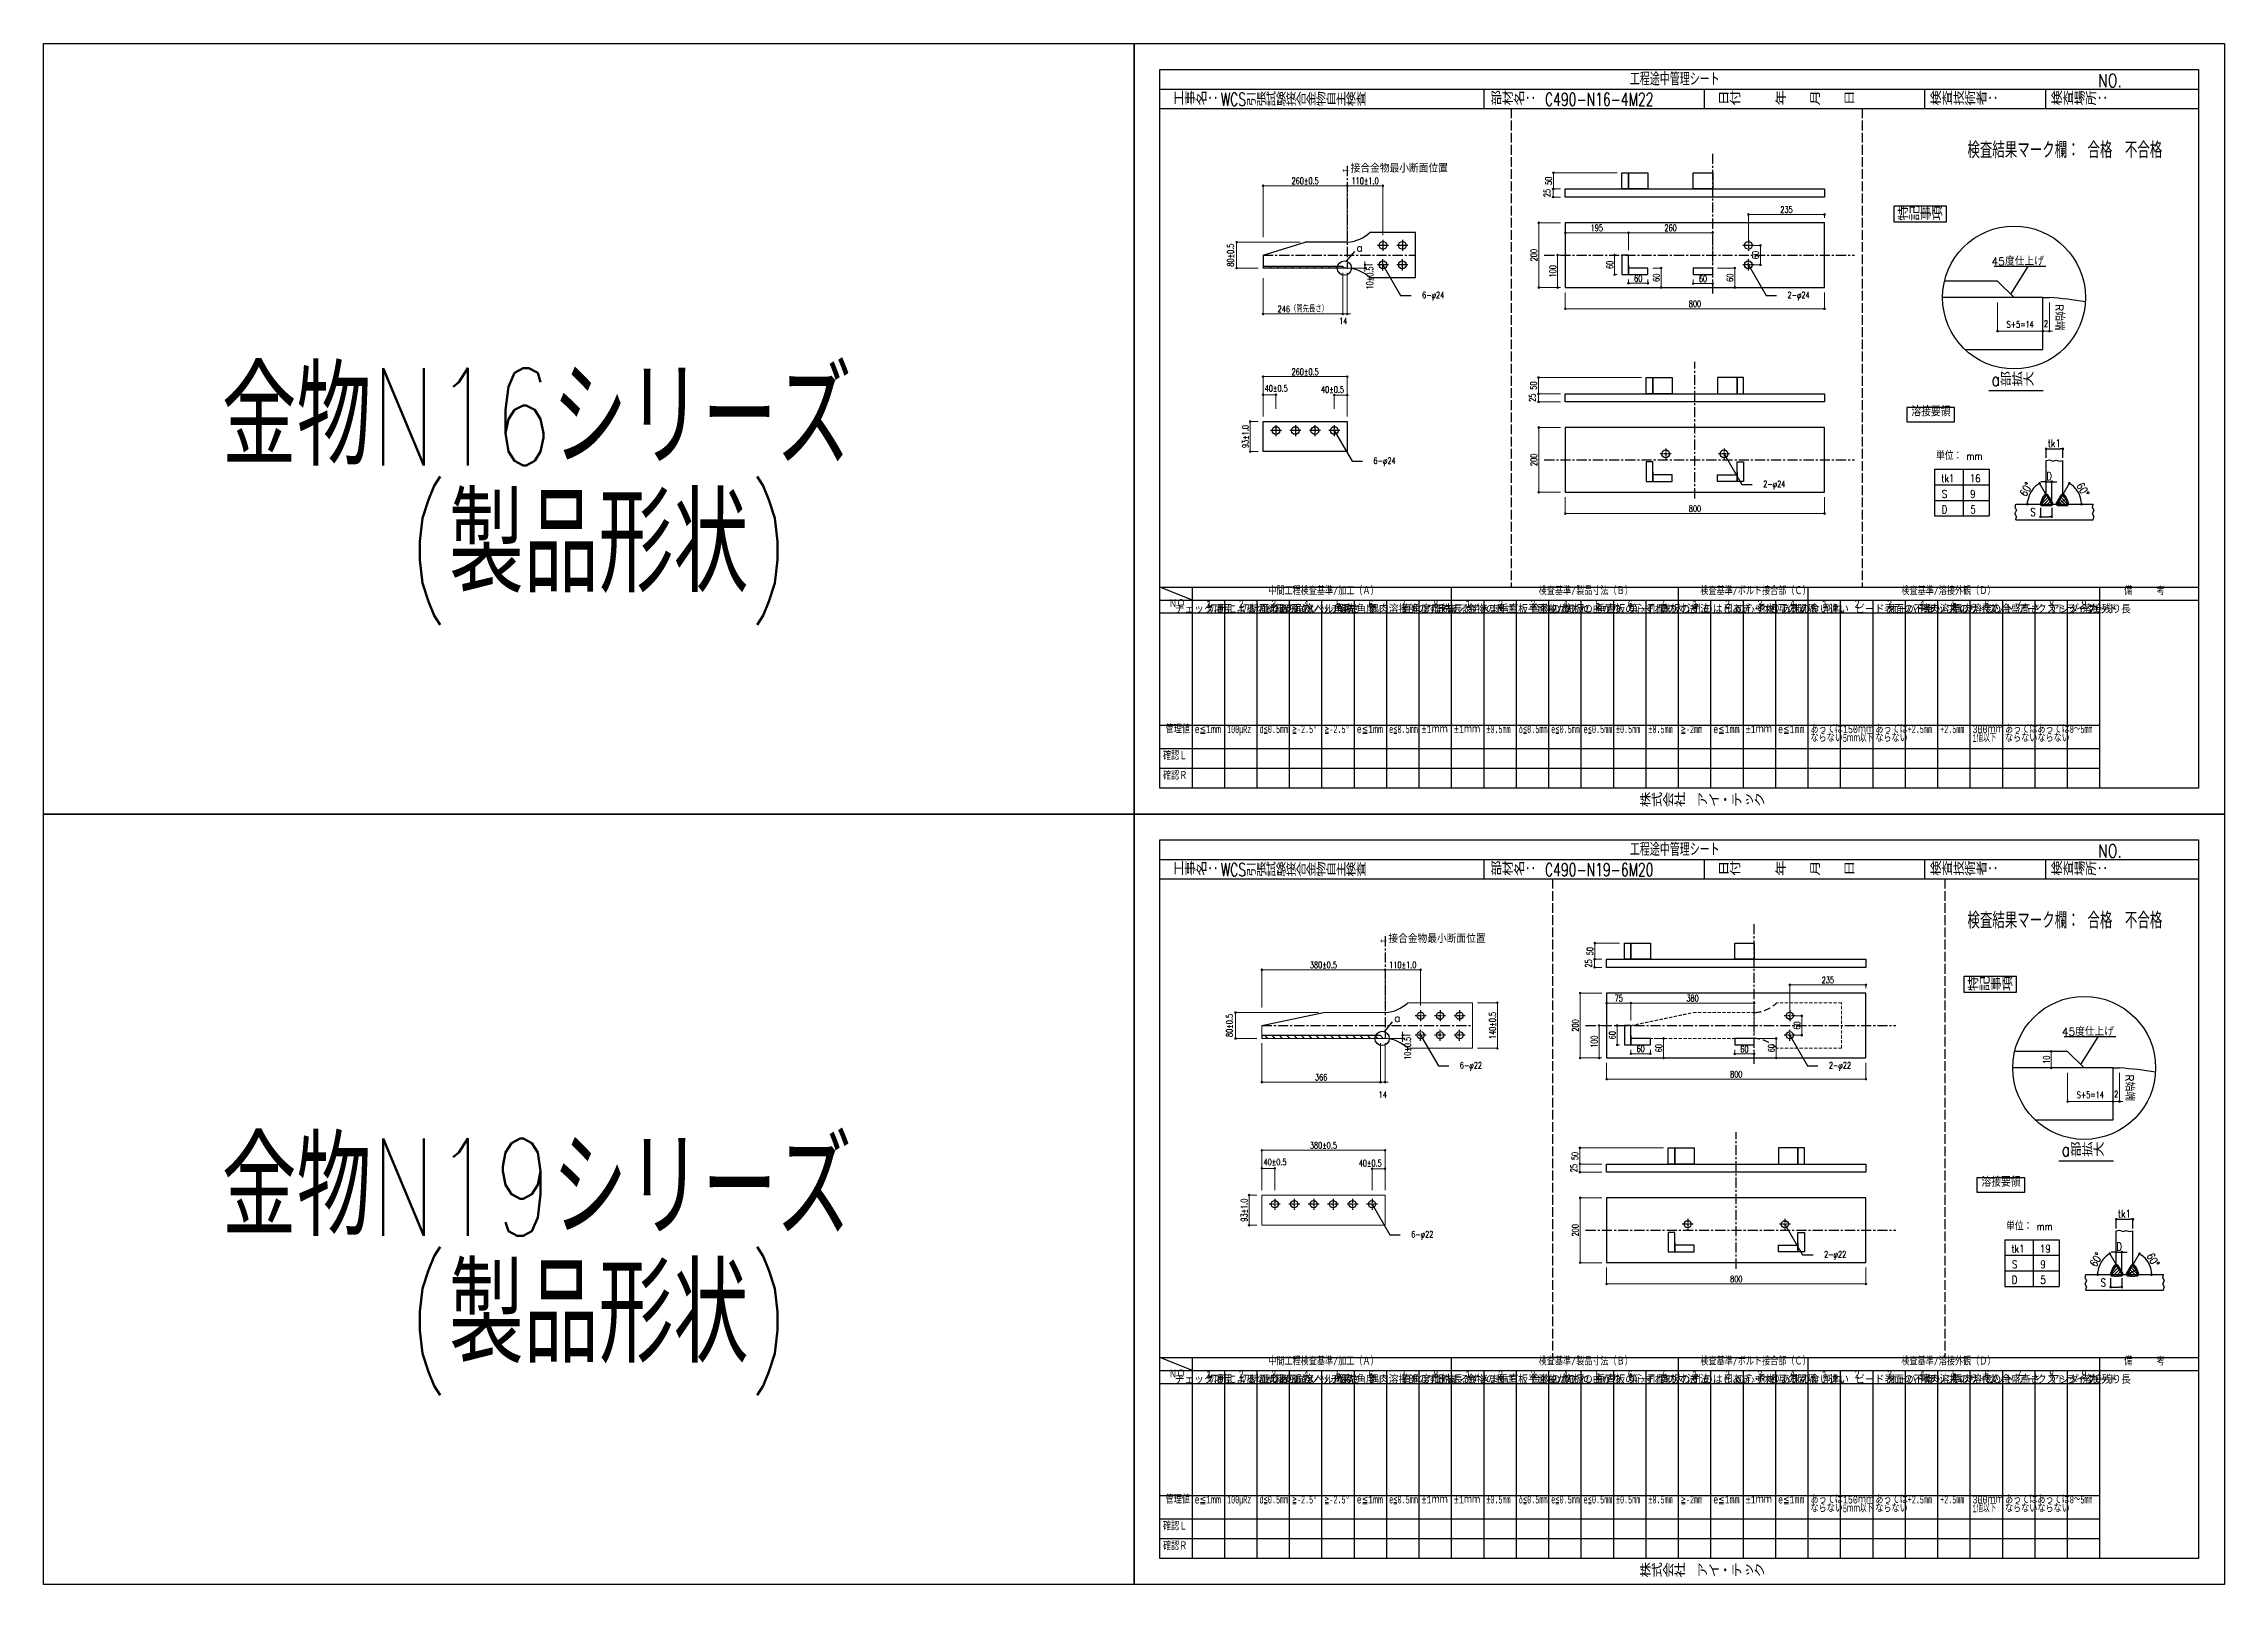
# Model space of a CAD drawing. Header units: millimetres. Extents: x 0 to 29624, y 0 to 14691.
# Drawn here: x 0 to 6728, y 4752 to 9504 of the extents above; entities that cross this region are included whole.
import ezdxf
from ezdxf.enums import TextEntityAlignment as Align

# ---------------------------------------------------------------- set-up
doc = ezdxf.new("R2010")
doc.units = ezdxf.units.MM
doc.header["$LTSCALE"] = 5
for name, pattern in [('CENTER1', [10, 6.25, -1.25, 1.25, -1.25]), ('DASHED', [7.5, 6, -1.5]), ('HASEN', [3, 2, -1]), ('JIS_08_50', [53, 50, -1.125, 0.75, -1.125])]:
    doc.linetypes.add(name, pattern=pattern)
doc.layers.get('0').update_dxf_attribs({"color": 255})
doc.layers.get('DEFPOINTS').update_dxf_attribs({"color": 255})
for name, color, linetype in [('CENTER', 2, 'JIS_08_50'), ('LAYER6', 7, 'Continuous'), ('変位計', 7, 'Continuous'), ('寸法', 4, 'Continuous'), ('文字', 7, 'Continuous'), ('溶接', 241, 'Continuous'), ('金物', 142, 'Continuous')]:
    doc.layers.add(name, color=color, linetype=linetype)
doc.styles.add('04setumei', font='simplex.shx', dxfattribs={"width": 0.7, "height": 2.5, "bigfont": 'extfont2.shx'})
doc.styles.add('DLSTANDARD1', font='monotxt.shx', dxfattribs={"width": 0.6, "bigfont": 'extfont'})
doc.styles.add('KANJI', font='simplex.shx', dxfattribs={"width": 0.7, "bigfont": 'extfont2.shx'})
doc.styles.get("Standard").update_dxf_attribs({"font": 'simplex.shx', "width": 0.7, "height": 2.5, "bigfont": '@extfont2.shx'})
doc.styles.add('SUNPOU', font='simplex.shx', dxfattribs={"width": 0.7, "bigfont": 'extfont2.shx'})
doc.styles.add('TATEGAKI', font='txt', dxfattribs={"bigfont": 'bigfont.shx'})
doc.dimstyles.new('一般寸法-小さめ', dxfattribs={"dimscale": 10, "dimtxt": 2, "dimasz": 0.5, "dimexe": 0.125, "dimexo": 1.5, "dimgap": 0.5, "dimtad": 1, "dimtxsty": 'KANJI', "dimblk": 'ORIGIN', "dimcen": 0, "dimclrd": 256, "dimclre": 256, "dimclrt": 256, "dimadec": 0, "dimazin": 0, "dimtfac": 1, "dimtmove": 2, "dimatfit": 2, "dimfxl": 0, "dimtolj": 2, "dimlwd": 5, "dimlwe": 5, "dimarcsym": 0})

msp = doc.modelspace()

# ---------------------------------------------------------------- texts
at = {"color": 0, "linetype": 'Continuous', "ltscale": 6, "style": 'DLSTANDARD1', "width": 0.875}
for p in [(5762.194, 8345.592), (5978.567, 5969.592)]:
    msp.add_text('溶接要領', height=30, dxfattribs=at).set_placement(p, align=Align.BOTTOM_LEFT)
at = {"layer": 'LAYER6', "color": 0, "linetype": 'Continuous', "lineweight": -3, "style": 'SUNPOU', "width": 0.7}
for s, height, p in [('工程途中管理シート', 40, (4893.829, 9374.926)), ('検査結果マーク欄： 合格\u3000不合格', 50, (5935.011, 9150.796)), ('金物N16シリーズ', 300, (549.449, 8202.665)), ('(製品形状)', 300, (1124.416, 7811.58)), ('工程途中管理シート', 40, (4893.829, 6998.926)), ('検査結果マーク欄： 合格\u3000不合格', 50, (5935.011, 6774.796)), ('金物N19シリーズ', 300, (549.449, 5826.665)), ('(製品形状)', 300, (1124.416, 5435.58))]:
    msp.add_text(s, height=height, dxfattribs=at).set_placement(p)
at = {"layer": 'LAYER6', "color": 0, "linetype": 'Continuous', "lineweight": -3, "width": 0.8}
for s, p in [('工事名：', (3484.009, 9314.926)), ('部材名：', (4463.834, 9314.926)), ('日付\u3000\u3000\u3000年\u3000\u3000月\u3000\u3000日', (5165.219, 9314.926)), ('検査技術者：', (5819.744, 9314.926)), ('検査場所：', (6193.044, 9314.926)), ('NO.', (6337.789, 9370.209)), ('特記事項', (5718.638, 8959.433)), ('a部拡大', (6009.576, 8448.43)), ('株式会社\u3000アイ・テック', (4924.093, 7150.755)), ('NO.', (6337.789, 6994.209)), ('工事名：', (3484.009, 6938.926)), ('部材名：', (4463.834, 6938.926)), ('日付\u3000\u3000\u3000年\u3000\u3000月\u3000\u3000日', (5165.219, 6938.926)), ('検査技術者：', (5819.744, 6938.926)), ('検査場所：', (6193.044, 6938.926)), ('特記事項', (5935.011, 6583.433)), ('a部拡大', (6225.95, 6072.43)), ('株式会社\u3000アイ・テック', (4924.093, 4774.755))]:
    msp.add_text(s, height=40, dxfattribs=at).set_placement(p)
at = {"layer": 'LAYER6', "color": 0, "linetype": 'Continuous', "lineweight": -3, "char_height": 40, "attachment_point": 1}
for s, insert, width in [('WCS引張試験接合金物自主検査', (3631.858, 9352.098), 924.29947), ('C490-N16-4M22 ', (4631.858, 9352.098), 435.25964), ('WCS引張試験接合金物自主検査', (3631.858, 6976.098), 924.29947), ('C490-N19-6M20 ', (4631.858, 6976.098), 435.25964)]:
    msp.add_mtext(s, dxfattribs=dict(at, insert=insert, width=width))
at = {"layer": '寸法', "ltscale": 4, "style": 'SUNPOU'}
for s, p in [('←接合金物最小断面位置', (4332.387, 9118.595)), ('a', (4069.874, 8874.511)), ('45度仕上げ', (6171.137, 8832.24)), ('←接合金物最小断面位置', (4448.785, 6742.595)), ('a', (4186.272, 6498.511)), ('45度仕上げ', (6387.51, 6456.24))]:
    msp.add_text(s, height=24, dxfattribs=at).set_placement(p, align=Align.MIDDLE_RIGHT)
for p in [(6206.813, 8700.164), (6423.186, 6324.164)]:
    msp.add_text('R始端', height=24, rotation=270, dxfattribs=at).set_placement(p)
at = {"layer": '寸法', "style": '04setumei', "width": 0.8}
for s, p in [('tk1', (6182.832, 8259.063)), ('単位： mm', (5838.505, 8220.178)), ('D', (6178.658, 8157.91)), ('S', (6129.711, 8046.925)), ('単位： mm', (6054.878, 5844.178)), ('tk1', (6399.205, 5883.063)), ('D', (6395.032, 5781.91)), ('S', (6346.084, 5670.925))]:
    msp.add_text(s, height=24, dxfattribs=at).set_placement(p)
for s, p in [('tk1', (5874.588, 8163.14)), ('16', (5959.388, 8163.14)), ('S', (5864.53, 8115.14)), ('D', (5864.53, 8067.14)), ('9', (5952.073, 8115.14)), ('5', (5952.53, 8067.14)), ('tk1', (6090.961, 5787.14)), ('19', (6175.761, 5787.14)), ('S', (6080.904, 5739.14)), ('9', (6168.446, 5739.14)), ('D', (6080.904, 5691.14)), ('5', (6168.904, 5691.14))]:
    msp.add_text(s, height=24, dxfattribs=at).set_placement(p, align=Align.MIDDLE)
for rotation, p in [(60.0001401, (6115.618, 8104.897)), (299.9998599, (6270.817, 8141.508)), (60.0001401, (6331.992, 5728.897)), (299.9998599, (6487.19, 5765.508))]:
    msp.add_text('60°', height=24, rotation=rotation, dxfattribs=at).set_placement(p)
at = {"layer": '寸法', "char_height": 20, "width": 98.97993, "attachment_point": 3}
for s, insert in [('6-φ24', (4321.165, 8738.805)), ('2-φ24', (5448.648, 8738.805)), ('6-φ24', (4171.165, 8227.662)), ('2-φ24', (5373.648, 8155.795)), ('6-φ22', (4437.563, 6362.805)), ('2-φ22', (5576.363, 6362.805)), ('6-φ22', (4287.563, 5841.662)), ('2-φ22', (5561.363, 5779.795))]:
    msp.add_mtext(s, dxfattribs=dict(at, insert=insert))
at = {"layer": '文字', "color": 0, "linetype": 'Continuous', "ltscale": 6, "style": 'DLSTANDARD1'}
for s, width, p in [('中間工程検査基準/加工（Ａ）', 0.74375, (3778.447, 7796.574)), ('検査基準/製品寸法（Ｂ）', 0.74375, (4612.562, 7796.574)), ('検査基準/ボルト接合部（Ｃ）', 0.74375, (5111.39, 7796.574)), ('検査基準/溶接外観（Ｄ）', 0.74375, (5731.439, 7796.574)), ('備\u3000\u3000\u3000考', 0.74375, (6419.016, 7796.574)), ('ＮＯ', 0.74375, (3471.463, 7756.574)), ('1', 0.74375, (3587.207, 7756.574)), ('2', 0.74375, (3687.207, 7756.574)), ('3', 0.74375, (3787.207, 7756.574)), ('4', 0.74375, (3887.207, 7756.574)), ('5', 0.74375, (3987.207, 7756.574)), ('6', 0.74375, (4087.207, 7756.574)), ('7', 0.74375, (4187.207, 7756.574)), ('1', 0.74375, (4387.207, 7756.574)), ('2', 0.74375, (4487.207, 7756.574)), ('3', 0.74375, (4587.207, 7756.574)), ('4', 0.74375, (4687.207, 7756.574)), ('5', 0.74375, (4787.207, 7756.574)), ('6', 0.74375, (4887.207, 7756.574)), ('7', 0.74375, (4987.207, 7756.574)), ('1', 0.74375, (5087.207, 7756.574)), ('2', 0.74375, (5187.207, 7756.574)), ('3', 0.74375, (5287.207, 7756.574)), ('4', 0.74375, (5387.207, 7756.574)), ('1', 0.74375, (5487.207, 7756.574)), ('2', 0.74375, (5587.207, 7756.574)), ('3', 0.74375, (5687.207, 7756.574)), ('4', 0.74375, (5787.207, 7756.574)), ('5', 0.74375, (5887.207, 7756.574)), ('6', 0.74375, (5987.207, 7756.574)), ('7', 0.74375, (6087.207, 7756.574)), ('8', 0.74375, (6187.207, 7756.574)), ('管理値', 0.74375, (3461.648, 7370.284)), ('e≦1mm', 0.74375, (3551.094, 7370.284)), ('100μRz', 0.6, (3651.094, 7370.284)), ('d≦0.5mm', 0.5, (3751.094, 7370.284)), ('≧-2.5°', 0.6, (3851.094, 7370.284)), ('≧-2.5°', 0.6, (3951.094, 7370.284)), ('e≦1mm', 0.74375, (4051.094, 7370.284)), ('e≦0.5mm', 0.5, (4151.094, 7370.284)), ('±1ｍｍ', 0.74375, (4351.094, 7370.284)), ('±0.5mm', 0.6, (4451.094, 7370.284)), ('δ≦0.5mm', 0.5, (4551.094, 7370.284)), ('e≦0.5mm', 0.5, (4651.094, 7370.284)), ('e≦0.5mm', 0.5, (4751.094, 7370.284)), ('±0.5mm', 0.6, (4851.094, 7370.284)), ('±0.5mm', 0.6, (4951.094, 7370.284)), ('≧-2mm', 0.6, (5051.094, 7370.284)), ('e≦1mm', 0.74375, (5151.094, 7370.284)), ('±1ｍｍ', 0.74375, (5251.094, 7370.284)), ('e≦1mm', 0.74375, (5351.094, 7370.284)), ('あっては', 0.74375, (5451.094, 7370.284)), ('150ｍｍ', 0.74375, (5551.094, 7370.284)), ('あっては', 0.74375, (5651.094, 7370.284)), ('+2.5mm', 0.6, (5751.094, 7370.284)), ('+2.5mm', 0.6, (5851.094, 7370.284)), ('300ｍｍ', 0.74375, (5951.094, 7370.284)), ('あっては', 0.74375, (6051.094, 7370.284)), ('あっては', 0.74375, (6151.094, 7370.284)), ('ならない', 0.74375, (5451.094, 7343.08)), ('5ｍｍ以下', 0.6, (5551.094, 7343.08)), ('ならない', 0.74375, (5651.094, 7343.08)), ('1個以下', 0.6, (5951.094, 7343.08)), ('ならない', 0.74375, (6051.094, 7343.08)), ('ならない', 0.74375, (6151.094, 7343.08)), ('確認Ｌ', 0.74375, (3453.522, 7287.593)), ('確認Ｒ', 0.74375, (3453.522, 7226.625)), ('中間工程検査基準/加工（Ａ）', 0.74375, (3778.447, 5420.574)), ('検査基準/製品寸法（Ｂ）', 0.74375, (4612.562, 5420.574)), ('検査基準/ボルト接合部（Ｃ）', 0.74375, (5111.39, 5420.574)), ('検査基準/溶接外観（Ｄ）', 0.74375, (5731.439, 5420.574)), ('備\u3000\u3000\u3000考', 0.74375, (6419.016, 5420.574)), ('ＮＯ', 0.74375, (3471.463, 5380.574)), ('1', 0.74375, (3587.207, 5380.574)), ('2', 0.74375, (3687.207, 5380.574)), ('3', 0.74375, (3787.207, 5380.574)), ('4', 0.74375, (3887.207, 5380.574)), ('5', 0.74375, (3987.207, 5380.574)), ('6', 0.74375, (4087.207, 5380.574)), ('7', 0.74375, (4187.207, 5380.574)), ('1', 0.74375, (4387.207, 5380.574)), ('2', 0.74375, (4487.207, 5380.574)), ('3', 0.74375, (4587.207, 5380.574)), ('4', 0.74375, (4687.207, 5380.574)), ('5', 0.74375, (4787.207, 5380.574)), ('6', 0.74375, (4887.207, 5380.574)), ('7', 0.74375, (4987.207, 5380.574)), ('1', 0.74375, (5087.207, 5380.574)), ('2', 0.74375, (5187.207, 5380.574)), ('3', 0.74375, (5287.207, 5380.574)), ('4', 0.74375, (5387.207, 5380.574)), ('1', 0.74375, (5487.207, 5380.574)), ('2', 0.74375, (5587.207, 5380.574)), ('3', 0.74375, (5687.207, 5380.574)), ('4', 0.74375, (5787.207, 5380.574)), ('5', 0.74375, (5887.207, 5380.574)), ('6', 0.74375, (5987.207, 5380.574)), ('7', 0.74375, (6087.207, 5380.574)), ('8', 0.74375, (6187.207, 5380.574)), ('管理値', 0.74375, (3461.648, 4994.284)), ('e≦1mm', 0.74375, (3551.094, 4994.284)), ('100μRz', 0.6, (3651.094, 4994.284)), ('d≦0.5mm', 0.5, (3751.094, 4994.284)), ('≧-2.5°', 0.6, (3851.094, 4994.284)), ('≧-2.5°', 0.6, (3951.094, 4994.284)), ('e≦1mm', 0.74375, (4051.094, 4994.284)), ('e≦0.5mm', 0.5, (4151.094, 4994.284)), ('±1ｍｍ', 0.74375, (4351.094, 4994.284)), ('±0.5mm', 0.6, (4451.094, 4994.284)), ('δ≦0.5mm', 0.5, (4551.094, 4994.284)), ('e≦0.5mm', 0.5, (4651.094, 4994.284)), ('e≦0.5mm', 0.5, (4751.094, 4994.284)), ('±0.5mm', 0.6, (4851.094, 4994.284)), ('±0.5mm', 0.6, (4951.094, 4994.284)), ('≧-2mm', 0.6, (5051.094, 4994.284)), ('e≦1mm', 0.74375, (5151.094, 4994.284)), ('±1ｍｍ', 0.74375, (5251.094, 4994.284)), ('e≦1mm', 0.74375, (5351.094, 4994.284)), ('ならない', 0.74375, (5451.094, 4967.08)), ('あっては', 0.74375, (5451.094, 4994.284)), ('5ｍｍ以下', 0.6, (5551.094, 4967.08)), ('150ｍｍ', 0.74375, (5551.094, 4994.284)), ('ならない', 0.74375, (5651.094, 4967.08)), ('あっては', 0.74375, (5651.094, 4994.284)), ('+2.5mm', 0.6, (5751.094, 4994.284)), ('+2.5mm', 0.6, (5851.094, 4994.284)), ('1個以下', 0.6, (5951.094, 4967.08)), ('300ｍｍ', 0.74375, (5951.094, 4994.284)), ('ならない', 0.74375, (6051.094, 4967.08)), ('あっては', 0.74375, (6051.094, 4994.284)), ('ならない', 0.74375, (6151.094, 4967.08)), ('あっては', 0.74375, (6151.094, 4994.284)), ('確認Ｌ', 0.74375, (3453.522, 4911.593)), ('確認Ｒ', 0.74375, (3453.522, 4850.625))]:
    msp.add_text(s, height=24, dxfattribs=dict(at, width=width)).set_placement(p, align=Align.BOTTOM_LEFT)
at = {"layer": '文字', "color": 0, "linetype": 'Continuous', "ltscale": 6, "style": 'TATEGAKI'}
for s, p in [('チェック項目', (3489.476, 7739.673)), ('切断による切断縁の角度', (3589.476, 7739.673)), ('切断面のあらさ', (3689.476, 7739.673)), ('切断面のノッチ深さ', (3789.476, 7739.673)), ('ベベル角度', (3889.476, 7739.673)), ('開先角度', (3989.476, 7739.673)), ('隅肉溶接部のすきま', (4089.476, 7739.673)), ('直角度に対するすきま', (4189.476, 7739.673)), ('金物の長さ', (4389.476, 7739.673)), ('垂直板平面曲がり', (4489.476, 7739.673)), ('金物のねじれ', (4589.476, 7739.673)), ('底板の曲がり', (4689.476, 7739.673)), ('垂直板の心ずれ', (4789.476, 7739.673)), ('第一孔間の寸法', (4889.476, 7739.673)), ('底板の寸法', (4989.476, 7739.673)), ('孔のはしあき・へりあき', (5089.476, 7739.673)), ('孔の心ずれ', (5189.476, 7739.673)), ('孔相互の間隔', (5289.476, 7739.673)), ('孔の食い違い', (5389.476, 7739.673)), ('割れ', (5489.476, 7739.673)), ('ビード表面の不整', (5589.476, 7739.673)), ('オーバーラップ', (5689.476, 7739.673)), ('隅肉溶接のサイズ', (5789.476, 7739.673)), ('隅肉溶接の余盛高さ', (5889.476, 7739.673)), ('ピット', (5989.476, 7739.673)), ('アークストライク', (6089.476, 7739.673)), ('アンダーカット', (6189.476, 7739.673)), ('チェック項目', (3489.476, 5363.673)), ('切断による切断縁の角度', (3589.476, 5363.673)), ('切断面のあらさ', (3689.476, 5363.673)), ('切断面のノッチ深さ', (3789.476, 5363.673)), ('ベベル角度', (3889.476, 5363.673)), ('開先角度', (3989.476, 5363.673)), ('隅肉溶接部のすきま', (4089.476, 5363.673)), ('直角度に対するすきま', (4189.476, 5363.673)), ('金物の長さ', (4389.476, 5363.673)), ('垂直板平面曲がり', (4489.476, 5363.673)), ('金物のねじれ', (4589.476, 5363.673)), ('底板の曲がり', (4689.476, 5363.673)), ('垂直板の心ずれ', (4789.476, 5363.673)), ('第一孔間の寸法', (4889.476, 5363.673)), ('底板の寸法', (4989.476, 5363.673)), ('孔のはしあき・へりあき', (5089.476, 5363.673)), ('孔の心ずれ', (5189.476, 5363.673)), ('孔相互の間隔', (5289.476, 5363.673)), ('孔の食い違い', (5389.476, 5363.673)), ('割れ', (5489.476, 5363.673)), ('ビード表面の不整', (5589.476, 5363.673)), ('オーバーラップ', (5689.476, 5363.673)), ('隅肉溶接のサイズ', (5789.476, 5363.673)), ('隅肉溶接の余盛高さ', (5889.476, 5363.673)), ('ピット', (5989.476, 5363.673)), ('アークストライク', (6089.476, 5363.673)), ('アンダーカット', (6189.476, 5363.673))]:
    msp.add_text(s, height=24, dxfattribs=at).set_placement(p, align=Align.BOTTOM_LEFT)
at = {"layer": '文字', "color": 1, "linetype": 'Continuous', "ltscale": 6, "style": 'DLSTANDARD1'}
for s, width, p in [('8', 0.74375, (4287.207, 7756.574)), ('9', 0.74375, (6287.207, 7756.574)), ('±1ｍｍ', 0.74375, (4251.094, 7370.284)), ('0～5mm', 0.6, (6251.094, 7370.284)), ('8', 0.74375, (4287.207, 5380.574)), ('9', 0.74375, (6287.207, 5380.574)), ('±1ｍｍ', 0.74375, (4251.094, 4994.284)), ('0～5mm', 0.6, (6251.094, 4994.284))]:
    msp.add_text(s, height=24, dxfattribs=dict(at, width=width)).set_placement(p, align=Align.BOTTOM_LEFT)
at = {"layer": '文字', "color": 1, "linetype": 'Continuous', "ltscale": 6, "style": 'TATEGAKI'}
for s, p in [('開先長さ', (4289.476, 7739.673)), ('溶接残り長', (6289.476, 7739.673)), ('開先長さ', (4289.476, 5363.673)), ('溶接残り長', (6289.476, 5363.673))]:
    msp.add_text(s, height=24, dxfattribs=at).set_placement(p, align=Align.BOTTOM_LEFT)

# ---------------------------------------------------------------- blocks, each defined once
blk = doc.blocks.new('_Origin')
at = {"color": 0, "linetype": 'ByBlock', "lineweight": -2}
blk.add_line((0, 0), (-1, 0), dxfattribs=at)
blk.add_circle((0, 0), 0.5, dxfattribs=at)
blk = doc.blocks.new('*D554')
at = {"layer": 'DEFPOINTS', "color": 0, "ltscale": 4, "transparency": 16777216}
for p in [(4408.4, 6545.7), (4485.1, 6545.7), (4408.4, 6405.7)]:
    blk.add_point(p, dxfattribs=at)
at = {"layer": '寸法', "lineweight": 5, "ltscale": 4, "transparency": 16777216}
for p, q in [((4423.4, 6545.7), (4486.4, 6545.7)), ((4485.1, 6410.7), (4485.1, 6540.7)), ((4423.4, 6405.7), (4486.4, 6405.7))]:
    blk.add_line(p, q, dxfattribs=at)
at = {"layer": '寸法', "lineweight": 5, "ltscale": 4, "transparency": 16777216, "xscale": 5, "yscale": 5, "zscale": 5}
for p, rotation in [((4485.1, 6545.7), 90), ((4485.1, 6405.7), 270)]:
    blk.add_blockref('_Origin', p, dxfattribs=dict(at, rotation=rotation))
at = {"layer": '寸法', "ltscale": 4, "transparency": 16777216, "insert": (4470.1, 6475.7), "char_height": 20, "attachment_point": 5, "rotation": 90, "style": 'KANJI'}
blk.add_mtext('\\A2;140±0.5', dxfattribs=at)
blk = doc.blocks.new('_Dot')
at = {"color": 0, "linetype": 'ByBlock', "lineweight": -2}
blk.add_line((-0.5, 0), (-1, 0), dxfattribs=at)
at = {"color": 0, "linetype": 'ByBlock', "const_width": 0.5}
blk.add_lwpolyline([(-0.25, 0, 1), (0.25, 0, 1)], format="xyb", close=True, dxfattribs=at)
blk = doc.blocks.new('*D561')
at = {"layer": 'DEFPOINTS', "color": 0, "ltscale": 4, "transparency": 16777216}
for p in [(6244.5, 6344.9), (6384.5, 6344.9), (6384.5, 6241.2)]:
    blk.add_point(p, dxfattribs=at)
at = {"layer": '寸法', "lineweight": 5, "ltscale": 4, "transparency": 16777216}
for p, q in [((6244.5, 6329.9), (6244.5, 6239.9)), ((6384.5, 6329.9), (6384.5, 6239.9)), ((6249.5, 6241.2), (6379.5, 6241.2))]:
    blk.add_line(p, q, dxfattribs=at)
at = {"layer": '寸法', "lineweight": 5, "ltscale": 4, "transparency": 16777216, "xscale": 5, "yscale": 5, "zscale": 5, "rotation": 180}
blk.add_blockref('_Origin', (6244.5, 6241.2), dxfattribs=at)
at = {"layer": '寸法', "lineweight": 5, "ltscale": 4, "transparency": 16777216, "xscale": 5, "yscale": 5, "zscale": 5}
blk.add_blockref('_Origin', (6384.5, 6241.2), dxfattribs=at)
at = {"layer": '寸法', "ltscale": 4, "transparency": 16777216, "insert": (6314.5, 6262), "char_height": 20, "attachment_point": 5, "style": 'KANJI'}
blk.add_mtext('\\A2;S+5=14', dxfattribs=at)
blk = doc.blocks.new('*D562')
at = {"layer": 'DEFPOINTS', "color": 0, "ltscale": 4, "transparency": 16777216}
for p in [(6384.5, 6344.9), (6404.5, 6344.9), (6404.5, 6241.2)]:
    blk.add_point(p, dxfattribs=at)
at = {"layer": '寸法', "lineweight": 5, "ltscale": 4, "transparency": 16777216}
for p, q in [((6384.5, 6329.9), (6384.5, 6239.9)), ((6404.5, 6329.9), (6404.5, 6239.9)), ((6379.5, 6241.2), (6374.5, 6241.2)), ((6384.5, 6241.2), (6404.5, 6241.2)), ((6409.5, 6241.2), (6414.5, 6241.2))]:
    blk.add_line(p, q, dxfattribs=at)
at = {"layer": '寸法', "lineweight": 5, "ltscale": 4, "transparency": 16777216, "xscale": 5, "yscale": 5, "zscale": 5}
blk.add_blockref('_Origin', (6384.5, 6241.2), dxfattribs=at)
at = {"layer": '寸法', "lineweight": 5, "ltscale": 4, "transparency": 16777216, "xscale": 5, "yscale": 5, "zscale": 5, "rotation": 180}
blk.add_blockref('_Origin', (6404.5, 6241.2), dxfattribs=at)
at = {"layer": '寸法', "ltscale": 4, "transparency": 16777216, "insert": (6394.1, 6264.2), "char_height": 20, "attachment_point": 5, "style": 'KANJI'}
blk.add_mtext('\\A2;2', dxfattribs=at)
blk = doc.blocks.new('*D563')
at = {"layer": 'DEFPOINTS', "color": 0, "transparency": 16777216}
for p in [(4138.4, 6647.5), (3758.4, 6515.7), (4138.4, 6515.7)]:
    blk.add_point(p, dxfattribs=at)
at = {"layer": '寸法', "lineweight": 5, "transparency": 16777216}
for p, q in [((3758.4, 6530.7), (3758.4, 6648.8)), ((3763.4, 6647.5), (4133.4, 6647.5)), ((4138.4, 6530.7), (4138.4, 6648.8))]:
    blk.add_line(p, q, dxfattribs=at)
at = {"layer": '寸法', "lineweight": 5, "transparency": 16777216, "xscale": 5, "yscale": 5, "zscale": 5, "rotation": 180}
blk.add_blockref('_Origin', (3758.4, 6647.5), dxfattribs=at)
at = {"layer": '寸法', "lineweight": 5, "transparency": 16777216, "xscale": 5, "yscale": 5, "zscale": 5}
blk.add_blockref('_Origin', (4138.4, 6647.5), dxfattribs=at)
at = {"layer": '寸法', "transparency": 16777216, "insert": (3948.4, 6662.5), "char_height": 20, "attachment_point": 5, "style": 'KANJI'}
blk.add_mtext('\\A2;380±0.5', dxfattribs=at)
blk = doc.blocks.new('*D564')
at = {"layer": 'DEFPOINTS', "color": 0, "transparency": 16777216}
for p in [(4138.4, 6647.5), (4138.4, 6515.7), (4248.4, 6522.7)]:
    blk.add_point(p, dxfattribs=at)
at = {"layer": '寸法', "lineweight": 5, "transparency": 16777216}
for p, q in [((4138.4, 6530.7), (4138.4, 6648.8)), ((4243.4, 6647.5), (4143.4, 6647.5)), ((4248.4, 6537.7), (4248.4, 6648.8))]:
    blk.add_line(p, q, dxfattribs=at)
at = {"layer": '寸法', "lineweight": 5, "transparency": 16777216, "xscale": 5, "yscale": 5, "zscale": 5, "rotation": 180}
blk.add_blockref('_Origin', (4138.4, 6647.5), dxfattribs=at)
at = {"layer": '寸法', "lineweight": 5, "transparency": 16777216, "xscale": 5, "yscale": 5, "zscale": 5}
blk.add_blockref('_Origin', (4248.4, 6647.5), dxfattribs=at)
at = {"layer": '寸法', "transparency": 16777216, "insert": (4193.4, 6662.5), "char_height": 20, "attachment_point": 5, "style": 'KANJI'}
blk.add_mtext('\\A2;110±1.0', dxfattribs=at)
blk = doc.blocks.new('*D565')
at = {"layer": 'DEFPOINTS', "color": 0, "linetype": 'Continuous', "transparency": 16777216}
for p in [(3758.4, 6435.7), (4124.4, 6435.7), (4124.4, 6301)]:
    blk.add_point(p, dxfattribs=at)
at = {"layer": '寸法', "linetype": 'Continuous', "lineweight": 5, "transparency": 16777216}
for p, q in [((3758.4, 6420.7), (3758.4, 6299.8)), ((4124.4, 6420.7), (4124.4, 6299.8)), ((3763.4, 6301), (4119.4, 6301))]:
    blk.add_line(p, q, dxfattribs=at)
at = {"layer": '寸法', "linetype": 'Continuous', "lineweight": 5, "transparency": 16777216, "xscale": 5, "yscale": 5, "zscale": 5, "rotation": 180}
blk.add_blockref('_Origin', (3758.4, 6301), dxfattribs=at)
at = {"layer": '寸法', "linetype": 'Continuous', "lineweight": 5, "transparency": 16777216, "xscale": 5, "yscale": 5, "zscale": 5}
blk.add_blockref('_Origin', (4124.4, 6301), dxfattribs=at)
at = {"layer": '寸法', "linetype": 'Continuous', "transparency": 16777216, "insert": (3941.4, 6316), "char_height": 20, "attachment_point": 5, "style": 'KANJI'}
blk.add_mtext('\\A2;366', dxfattribs=at)
blk = doc.blocks.new('*D566')
at = {"layer": 'DEFPOINTS', "color": 0, "linetype": 'Continuous', "transparency": 16777216}
for p in [(4124.4, 6435.7), (4138.4, 6435.7), (4138.4, 6301)]:
    blk.add_point(p, dxfattribs=at)
at = {"layer": '寸法', "linetype": 'Continuous', "lineweight": 5, "transparency": 16777216}
for p, q in [((4124.4, 6420.7), (4124.4, 6299.8)), ((4138.4, 6420.7), (4138.4, 6299.8)), ((4119.4, 6301), (4114.4, 6301)), ((4124.4, 6301), (4138.4, 6301)), ((4143.4, 6301), (4148.4, 6301))]:
    blk.add_line(p, q, dxfattribs=at)
at = {"layer": '寸法', "linetype": 'Continuous', "lineweight": 5, "transparency": 16777216, "xscale": 5, "yscale": 5, "zscale": 5}
blk.add_blockref('_Origin', (4124.4, 6301), dxfattribs=at)
at = {"layer": '寸法', "linetype": 'Continuous', "lineweight": 5, "transparency": 16777216, "xscale": 5, "yscale": 5, "zscale": 5, "rotation": 180}
blk.add_blockref('_Origin', (4138.4, 6301), dxfattribs=at)
at = {"layer": '寸法', "linetype": 'Continuous', "transparency": 16777216, "insert": (4131.4, 6262.3), "char_height": 20, "attachment_point": 5, "style": 'KANJI'}
blk.add_mtext('\\A2;14', dxfattribs=at)
blk = doc.blocks.new('*D580')
at = {"layer": 'DEFPOINTS', "color": 0, "linetype": 'Continuous', "transparency": 16777216}
for p in [(6244.5, 6395.9), (6194.1, 6344.9), (6244.5, 6344.9)]:
    blk.add_point(p, dxfattribs=at)
at = {"layer": '寸法', "linetype": 'Continuous', "lineweight": 5, "transparency": 16777216}
for p, q in [((6229.5, 6395.9), (6192.9, 6395.9)), ((6229.5, 6344.9), (6192.9, 6344.9)), ((6194.1, 6390.9), (6194.1, 6349.9))]:
    blk.add_line(p, q, dxfattribs=at)
at = {"layer": '寸法', "linetype": 'Continuous', "lineweight": 5, "transparency": 16777216, "xscale": 5, "yscale": 5, "zscale": 5}
for p, rotation in [((6194.1, 6395.9), 90), ((6194.1, 6344.9), 270)]:
    blk.add_blockref('_Origin', p, dxfattribs=dict(at, rotation=rotation))
at = {"layer": '寸法', "linetype": 'Continuous', "transparency": 16777216, "insert": (6179.1, 6370.4), "char_height": 20, "attachment_point": 5, "rotation": 90, "style": 'KANJI'}
blk.add_mtext('\\A2;10', dxfattribs=at)
blk = doc.blocks.new('*D608')
at = {"layer": 'DEFPOINTS', "color": 0, "ltscale": 4, "transparency": 16777216}
for p in [(3798.4, 6035.1), (3758.4, 5952.6), (3798.4, 5952.6)]:
    blk.add_point(p, dxfattribs=at)
at = {"layer": '寸法', "lineweight": 5, "ltscale": 4, "transparency": 16777216}
for p, q in [((3758.4, 5967.6), (3758.4, 6036.4)), ((3763.4, 6035.1), (3793.4, 6035.1)), ((3798.4, 5967.6), (3798.4, 6036.4))]:
    blk.add_line(p, q, dxfattribs=at)
at = {"layer": '寸法', "lineweight": 5, "ltscale": 4, "transparency": 16777216, "xscale": 5, "yscale": 5, "zscale": 5, "rotation": 180}
blk.add_blockref('_Origin', (3758.4, 6035.1), dxfattribs=at)
at = {"layer": '寸法', "lineweight": 5, "ltscale": 4, "transparency": 16777216, "xscale": 5, "yscale": 5, "zscale": 5}
blk.add_blockref('_Origin', (3798.4, 6035.1), dxfattribs=at)
at = {"layer": '寸法', "ltscale": 4, "transparency": 16777216, "insert": (3799, 6054.7), "char_height": 20, "attachment_point": 5, "style": 'KANJI'}
blk.add_mtext('\\A2;40±0.5', dxfattribs=at)
blk = doc.blocks.new('*D609')
at = {"layer": 'DEFPOINTS', "color": 0, "ltscale": 4, "transparency": 16777216}
for p in [(4138.4, 6034.1), (4098.4, 5952.6), (4138.4, 5952.6)]:
    blk.add_point(p, dxfattribs=at)
at = {"layer": '寸法', "lineweight": 5, "ltscale": 4, "transparency": 16777216}
for p, q in [((4098.4, 5967.6), (4098.4, 6035.3)), ((4103.4, 6034.1), (4133.4, 6034.1)), ((4138.4, 5967.6), (4138.4, 6035.3))]:
    blk.add_line(p, q, dxfattribs=at)
at = {"layer": '寸法', "lineweight": 5, "ltscale": 4, "transparency": 16777216, "xscale": 5, "yscale": 5, "zscale": 5, "rotation": 180}
blk.add_blockref('_Origin', (4098.4, 6034.1), dxfattribs=at)
at = {"layer": '寸法', "lineweight": 5, "ltscale": 4, "transparency": 16777216, "xscale": 5, "yscale": 5, "zscale": 5}
blk.add_blockref('_Origin', (4138.4, 6034.1), dxfattribs=at)
at = {"layer": '寸法', "ltscale": 4, "transparency": 16777216, "insert": (4092.8, 6051), "char_height": 20, "attachment_point": 5, "style": 'KANJI'}
blk.add_mtext('\\A2;40±0.5', dxfattribs=at)
blk = doc.blocks.new('*D610')
at = {"layer": 'DEFPOINTS', "color": 0, "ltscale": 4, "transparency": 16777216}
for p in [(4138.4, 6090.9), (3758.4, 5985.6), (4138.4, 5952.6)]:
    blk.add_point(p, dxfattribs=at)
at = {"layer": '寸法', "lineweight": 5, "ltscale": 4, "transparency": 16777216}
for p, q in [((3758.4, 6000.6), (3758.4, 6092.1)), ((3763.4, 6090.9), (4133.4, 6090.9)), ((4138.4, 5967.6), (4138.4, 6092.1))]:
    blk.add_line(p, q, dxfattribs=at)
at = {"layer": '寸法', "lineweight": 5, "ltscale": 4, "transparency": 16777216, "xscale": 5, "yscale": 5, "zscale": 5, "rotation": 180}
blk.add_blockref('_Origin', (3758.4, 6090.9), dxfattribs=at)
at = {"layer": '寸法', "lineweight": 5, "ltscale": 4, "transparency": 16777216, "xscale": 5, "yscale": 5, "zscale": 5}
blk.add_blockref('_Origin', (4138.4, 6090.9), dxfattribs=at)
at = {"layer": '寸法', "ltscale": 4, "transparency": 16777216, "insert": (3948.4, 6105.9), "char_height": 20, "attachment_point": 5, "style": 'KANJI'}
blk.add_mtext('\\A2;380±0.5', dxfattribs=at)
blk = doc.blocks.new('*D611')
at = {"layer": 'DEFPOINTS', "color": 0, "ltscale": 4, "transparency": 16777216}
for p in [(3758.4, 5952.6), (3719, 5859.6), (3758.4, 5859.6)]:
    blk.add_point(p, dxfattribs=at)
at = {"layer": '寸法', "lineweight": 5, "ltscale": 4, "transparency": 16777216}
for p, q in [((3743.4, 5952.6), (3717.8, 5952.6)), ((3719, 5947.6), (3719, 5864.6)), ((3743.4, 5859.6), (3717.8, 5859.6))]:
    blk.add_line(p, q, dxfattribs=at)
at = {"layer": '寸法', "lineweight": 5, "ltscale": 4, "transparency": 16777216, "xscale": 5, "yscale": 5, "zscale": 5}
for p, rotation in [((3719, 5952.6), 90), ((3719, 5859.6), 270)]:
    blk.add_blockref('_Origin', p, dxfattribs=dict(at, rotation=rotation))
at = {"layer": '寸法', "ltscale": 4, "transparency": 16777216, "insert": (3704, 5906.1), "char_height": 20, "attachment_point": 5, "rotation": 90, "style": 'KANJI'}
blk.add_mtext('\\A2;93±1.0', dxfattribs=at)
blk = doc.blocks.new('*D612')
at = {"layer": 'DEFPOINTS', "color": 0, "ltscale": 4, "transparency": 16777216}
for p in [(3677, 6515.7), (3948.4, 6515.7), (3758.4, 6435.7)]:
    blk.add_point(p, dxfattribs=at)
at = {"layer": '寸法', "lineweight": 5, "ltscale": 4, "transparency": 16777216}
for p, q in [((3933.4, 6515.7), (3675.8, 6515.7)), ((3677, 6440.7), (3677, 6510.7)), ((3743.4, 6435.7), (3675.8, 6435.7))]:
    blk.add_line(p, q, dxfattribs=at)
at = {"layer": '寸法', "lineweight": 5, "ltscale": 4, "transparency": 16777216, "xscale": 5, "yscale": 5, "zscale": 5}
for p, rotation in [((3677, 6515.7), 90), ((3677, 6435.7), 270)]:
    blk.add_blockref('_Origin', p, dxfattribs=dict(at, rotation=rotation))
at = {"layer": '寸法', "ltscale": 4, "transparency": 16777216, "insert": (3658.3, 6475.7), "char_height": 20, "attachment_point": 5, "rotation": 90, "style": 'KANJI'}
blk.add_mtext('\\A2;80±0.5', dxfattribs=at)
blk = doc.blocks.new('*D619')
at = {"layer": 'DEFPOINTS', "color": 0, "transparency": 16777216}
for p in [(4138.4, 6435.7), (4192.8, 6445.7), (4231.4, 6445.7)]:
    blk.add_point(p, dxfattribs=at)
at = {"layer": '寸法', "lineweight": 5, "transparency": 16777216}
for p, q in [((4153.4, 6435.7), (4194.1, 6435.7)), ((4216.4, 6445.7), (4191.6, 6445.7)), ((4192.8, 6450.7), (4192.8, 6455.7)), ((4192.8, 6435.7), (4192.8, 6445.7)), ((4192.8, 6430.7), (4192.8, 6425.7))]:
    blk.add_line(p, q, dxfattribs=at)
at = {"layer": '寸法', "lineweight": 5, "transparency": 16777216, "xscale": 5, "yscale": 5, "zscale": 5}
for p, rotation in [((4192.8, 6445.7), 270), ((4192.8, 6435.7), 90)]:
    blk.add_blockref('_Origin', p, dxfattribs=dict(at, rotation=rotation))
at = {"layer": '寸法', "transparency": 16777216, "insert": (4208.1, 6405), "char_height": 20, "attachment_point": 5, "rotation": 90, "style": 'KANJI'}
blk.add_mtext('\\A2;10±0.5', dxfattribs=at)
blk = doc.blocks.new('*D668')
at = {"layer": 'DEFPOINTS', "color": 0, "linetype": 'Continuous', "transparency": 16777216}
for p in [(4822.2, 6375.7), (5622.2, 6375.7), (5622.2, 6310.2)]:
    blk.add_point(p, dxfattribs=at)
at = {"layer": '寸法', "linetype": 'Continuous', "lineweight": 5, "transparency": 16777216}
for p, q in [((4822.2, 6360.7), (4822.2, 6309)), ((5622.2, 6360.7), (5622.2, 6309)), ((4827.2, 6310.2), (5617.2, 6310.2))]:
    blk.add_line(p, q, dxfattribs=at)
at = {"layer": '寸法', "linetype": 'Continuous', "lineweight": 5, "transparency": 16777216, "xscale": 5, "yscale": 5, "zscale": 5, "rotation": 180}
blk.add_blockref('_Origin', (4822.2, 6310.2), dxfattribs=at)
at = {"layer": '寸法', "linetype": 'Continuous', "lineweight": 5, "transparency": 16777216, "xscale": 5, "yscale": 5, "zscale": 5}
blk.add_blockref('_Origin', (5622.2, 6310.2), dxfattribs=at)
at = {"layer": '寸法', "linetype": 'Continuous', "transparency": 16777216, "insert": (5222.2, 6325.2), "char_height": 20, "attachment_point": 5, "style": 'KANJI'}
blk.add_mtext('\\A2;800', dxfattribs=at)
blk = doc.blocks.new('*D669')
at = {"layer": 'DEFPOINTS', "color": 0, "linetype": 'Continuous', "transparency": 16777216}
for p in [(4822.2, 6575.7), (4740.5, 6375.7), (4822.2, 6375.7)]:
    blk.add_point(p, dxfattribs=at)
at = {"layer": '寸法', "linetype": 'Continuous', "lineweight": 5, "transparency": 16777216}
for p, q in [((4807.2, 6575.7), (4739.3, 6575.7)), ((4740.5, 6570.7), (4740.5, 6380.7)), ((4807.2, 6375.7), (4739.3, 6375.7))]:
    blk.add_line(p, q, dxfattribs=at)
at = {"layer": '寸法', "linetype": 'Continuous', "lineweight": 5, "transparency": 16777216, "xscale": 5, "yscale": 5, "zscale": 5}
for p, rotation in [((4740.5, 6575.7), 90), ((4740.5, 6375.7), 270)]:
    blk.add_blockref('_Origin', p, dxfattribs=dict(at, rotation=rotation))
at = {"layer": '寸法', "linetype": 'Continuous', "transparency": 16777216, "insert": (4725.5, 6475.7), "char_height": 20, "attachment_point": 5, "rotation": 90, "style": 'KANJI'}
blk.add_mtext('\\A2;200', dxfattribs=at)
blk = doc.blocks.new('*D670')
at = {"layer": 'DEFPOINTS', "color": 0, "linetype": 'Continuous', "transparency": 16777216}
for p in [(4877.2, 6475.7), (4854.6, 6415.7), (4877.2, 6415.7)]:
    blk.add_point(p, dxfattribs=at)
at = {"layer": '寸法', "linetype": 'Continuous', "lineweight": 5, "transparency": 16777216}
for p, q in [((4862.2, 6475.7), (4853.3, 6475.7)), ((4854.6, 6470.7), (4854.6, 6420.7)), ((4862.2, 6415.7), (4853.3, 6415.7))]:
    blk.add_line(p, q, dxfattribs=at)
at = {"layer": '寸法', "linetype": 'Continuous', "lineweight": 5, "transparency": 16777216, "xscale": 5, "yscale": 5, "zscale": 5}
for p, rotation in [((4854.6, 6475.7), 90), ((4854.6, 6415.7), 270)]:
    blk.add_blockref('_Origin', p, dxfattribs=dict(at, rotation=rotation))
at = {"layer": '寸法', "linetype": 'Continuous', "transparency": 16777216, "insert": (4839.6, 6445.7), "char_height": 20, "attachment_point": 5, "rotation": 90, "style": 'KANJI'}
blk.add_mtext('\\A2;60', dxfattribs=at)
blk = doc.blocks.new('*D673')
at = {"layer": 'DEFPOINTS', "color": 0, "linetype": 'Continuous', "transparency": 16777216}
for p in [(5217.2, 6415.7), (5277.2, 6415.7), (5277.2, 6387.8)]:
    blk.add_point(p, dxfattribs=at)
at = {"layer": '寸法', "linetype": 'Continuous', "lineweight": 5, "transparency": 16777216}
for p, q in [((5217.2, 6400.7), (5217.2, 6386.6)), ((5277.2, 6400.7), (5277.2, 6386.6)), ((5222.2, 6387.8), (5272.2, 6387.8))]:
    blk.add_line(p, q, dxfattribs=at)
at = {"layer": '寸法', "linetype": 'Continuous', "lineweight": 5, "transparency": 16777216, "xscale": 5, "yscale": 5, "zscale": 5, "rotation": 180}
blk.add_blockref('_Origin', (5217.2, 6387.8), dxfattribs=at)
at = {"layer": '寸法', "linetype": 'Continuous', "lineweight": 5, "transparency": 16777216, "xscale": 5, "yscale": 5, "zscale": 5}
blk.add_blockref('_Origin', (5277.2, 6387.8), dxfattribs=at)
at = {"layer": '寸法', "linetype": 'Continuous', "transparency": 16777216, "insert": (5247.2, 6402.8), "char_height": 20, "attachment_point": 5, "style": 'KANJI'}
blk.add_mtext('\\A2;60', dxfattribs=at)
blk = doc.blocks.new('*D675')
at = {"layer": 'DEFPOINTS', "color": 0, "linetype": 'Continuous', "transparency": 16777216}
for p in [(4897.2, 6415.7), (4957.2, 6415.7), (4957.2, 6388.8)]:
    blk.add_point(p, dxfattribs=at)
at = {"layer": '寸法', "linetype": 'Continuous', "lineweight": 5, "transparency": 16777216}
for p, q in [((4897.2, 6400.7), (4897.2, 6387.6)), ((4957.2, 6400.7), (4957.2, 6387.6)), ((4902.2, 6388.8), (4952.2, 6388.8))]:
    blk.add_line(p, q, dxfattribs=at)
at = {"layer": '寸法', "linetype": 'Continuous', "lineweight": 5, "transparency": 16777216, "xscale": 5, "yscale": 5, "zscale": 5, "rotation": 180}
blk.add_blockref('_Origin', (4897.2, 6388.8), dxfattribs=at)
at = {"layer": '寸法', "linetype": 'Continuous', "lineweight": 5, "transparency": 16777216, "xscale": 5, "yscale": 5, "zscale": 5}
blk.add_blockref('_Origin', (4957.2, 6388.8), dxfattribs=at)
at = {"layer": '寸法', "linetype": 'Continuous', "transparency": 16777216, "insert": (4927.2, 6403.8), "char_height": 20, "attachment_point": 5, "style": 'KANJI'}
blk.add_mtext('\\A2;60', dxfattribs=at)
blk = doc.blocks.new('*D678')
at = {"layer": 'DEFPOINTS', "color": 0, "linetype": 'Continuous', "transparency": 16777216}
for p in [(4822.2, 6679.8), (4784.8, 6654.8), (4822.2, 6654.8)]:
    blk.add_point(p, dxfattribs=at)
at = {"layer": '寸法', "linetype": 'Continuous', "lineweight": 5, "transparency": 16777216}
for p, q in [((4807.2, 6679.8), (4783.6, 6679.8)), ((4784.8, 6674.8), (4784.8, 6659.8)), ((4807.2, 6654.8), (4783.6, 6654.8))]:
    blk.add_line(p, q, dxfattribs=at)
at = {"layer": '寸法', "linetype": 'Continuous', "lineweight": 5, "transparency": 16777216, "xscale": 5, "yscale": 5, "zscale": 5}
for p, rotation in [((4784.8, 6679.8), 90), ((4784.8, 6654.8), 270)]:
    blk.add_blockref('_Origin', p, dxfattribs=dict(at, rotation=rotation))
at = {"layer": '寸法', "linetype": 'Continuous', "transparency": 16777216, "insert": (4766.1, 6667.3), "char_height": 20, "attachment_point": 5, "rotation": 90, "style": 'KANJI'}
blk.add_mtext('\\A2;25', dxfattribs=at)
blk = doc.blocks.new('*D679')
at = {"layer": 'DEFPOINTS', "color": 0, "linetype": 'Continuous', "transparency": 16777216}
for p in [(4785.8, 6729.8), (4877.2, 6729.8), (4822.2, 6679.8)]:
    blk.add_point(p, dxfattribs=at)
at = {"layer": '寸法', "linetype": 'Continuous', "lineweight": 5, "transparency": 16777216}
for p, q in [((4862.2, 6729.8), (4784.6, 6729.8)), ((4807.2, 6679.8), (4784.6, 6679.8)), ((4785.8, 6684.8), (4785.8, 6724.8))]:
    blk.add_line(p, q, dxfattribs=at)
at = {"layer": '寸法', "linetype": 'Continuous', "lineweight": 5, "transparency": 16777216, "xscale": 5, "yscale": 5, "zscale": 5}
for p, rotation in [((4785.8, 6729.8), 90), ((4785.8, 6679.8), 270)]:
    blk.add_blockref('_Origin', p, dxfattribs=dict(at, rotation=rotation))
at = {"layer": '寸法', "linetype": 'Continuous', "transparency": 16777216, "insert": (4770.8, 6704.8), "char_height": 20, "attachment_point": 5, "rotation": 90, "style": 'KANJI'}
blk.add_mtext('\\A2;50', dxfattribs=at)
blk = doc.blocks.new('*D680')
at = {"layer": 'DEFPOINTS', "color": 0, "linetype": 'Continuous', "transparency": 16777216}
for p in [(5277.2, 6544.9), (4897.2, 6475.7), (5277.2, 6435.7)]:
    blk.add_point(p, dxfattribs=at)
at = {"layer": '寸法', "linetype": 'Continuous', "lineweight": 5, "transparency": 16777216}
for p, q in [((4897.2, 6490.7), (4897.2, 6546.2)), ((4902.2, 6544.9), (5272.2, 6544.9)), ((5277.2, 6450.7), (5277.2, 6546.2))]:
    blk.add_line(p, q, dxfattribs=at)
at = {"layer": '寸法', "linetype": 'Continuous', "lineweight": 5, "transparency": 16777216, "xscale": 5, "yscale": 5, "zscale": 5, "rotation": 180}
blk.add_blockref('_Origin', (4897.2, 6544.9), dxfattribs=at)
at = {"layer": '寸法', "linetype": 'Continuous', "lineweight": 5, "transparency": 16777216, "xscale": 5, "yscale": 5, "zscale": 5}
blk.add_blockref('_Origin', (5277.2, 6544.9), dxfattribs=at)
at = {"layer": '寸法', "linetype": 'Continuous', "transparency": 16777216, "insert": (5087.2, 6559.9), "char_height": 20, "attachment_point": 5, "style": 'KANJI'}
blk.add_mtext('\\A2;380', dxfattribs=at)
blk = doc.blocks.new('*D681')
at = {"layer": 'DEFPOINTS', "color": 0, "linetype": 'Continuous', "transparency": 16777216}
for p in [(5622.2, 6601.1), (5622.2, 6575.7), (5387.2, 6505.7)]:
    blk.add_point(p, dxfattribs=at)
at = {"layer": '寸法', "linetype": 'Continuous', "lineweight": 5, "transparency": 16777216}
for p, q in [((5387.2, 6520.7), (5387.2, 6602.4)), ((5392.2, 6601.1), (5617.2, 6601.1)), ((5622.2, 6590.7), (5622.2, 6602.4))]:
    blk.add_line(p, q, dxfattribs=at)
at = {"layer": '寸法', "linetype": 'Continuous', "lineweight": 5, "transparency": 16777216, "xscale": 5, "yscale": 5, "zscale": 5, "rotation": 180}
blk.add_blockref('_Origin', (5387.2, 6601.1), dxfattribs=at)
at = {"layer": '寸法', "linetype": 'Continuous', "lineweight": 5, "transparency": 16777216, "xscale": 5, "yscale": 5, "zscale": 5}
blk.add_blockref('_Origin', (5622.2, 6601.1), dxfattribs=at)
at = {"layer": '寸法', "linetype": 'Continuous', "transparency": 16777216, "insert": (5504.7, 6616.1), "char_height": 20, "attachment_point": 5, "style": 'KANJI'}
blk.add_mtext('\\A2;235', dxfattribs=at)
blk = doc.blocks.new('*D682')
at = {"layer": 'DEFPOINTS', "color": 0, "linetype": 'Continuous', "transparency": 16777216}
for p in [(5387.2, 6505.7), (5387.2, 6445.7), (5424.4, 6445.7)]:
    blk.add_point(p, dxfattribs=at)
at = {"layer": '寸法', "linetype": 'Continuous', "lineweight": 5, "transparency": 16777216}
for p, q in [((5402.2, 6505.7), (5425.6, 6505.7)), ((5424.4, 6500.7), (5424.4, 6450.7)), ((5402.2, 6445.7), (5425.6, 6445.7))]:
    blk.add_line(p, q, dxfattribs=at)
at = {"layer": '寸法', "linetype": 'Continuous', "lineweight": 5, "transparency": 16777216, "xscale": 5, "yscale": 5, "zscale": 5}
for p, rotation in [((5424.4, 6505.7), 90), ((5424.4, 6445.7), 270)]:
    blk.add_blockref('_Origin', p, dxfattribs=dict(at, rotation=rotation))
at = {"layer": '寸法', "linetype": 'Continuous', "transparency": 16777216, "insert": (5409.4, 6475.7), "char_height": 20, "attachment_point": 5, "rotation": 90, "style": 'KANJI'}
blk.add_mtext('\\A2;60', dxfattribs=at)
blk = doc.blocks.new('*D683')
at = {"layer": 'DEFPOINTS', "color": 0, "linetype": 'Continuous', "transparency": 16777216}
for p in [(4822.2, 5744.2), (5622.2, 5744.2), (5622.2, 5678.7)]:
    blk.add_point(p, dxfattribs=at)
at = {"layer": '寸法', "linetype": 'Continuous', "lineweight": 5, "transparency": 16777216}
for p, q in [((4822.2, 5729.2), (4822.2, 5677.5)), ((5622.2, 5729.2), (5622.2, 5677.5)), ((4827.2, 5678.7), (5617.2, 5678.7))]:
    blk.add_line(p, q, dxfattribs=at)
at = {"layer": '寸法', "linetype": 'Continuous', "lineweight": 5, "transparency": 16777216, "xscale": 5, "yscale": 5, "zscale": 5, "rotation": 180}
blk.add_blockref('_Origin', (4822.2, 5678.7), dxfattribs=at)
at = {"layer": '寸法', "linetype": 'Continuous', "lineweight": 5, "transparency": 16777216, "xscale": 5, "yscale": 5, "zscale": 5}
blk.add_blockref('_Origin', (5622.2, 5678.7), dxfattribs=at)
at = {"layer": '寸法', "linetype": 'Continuous', "transparency": 16777216, "insert": (5222.2, 5693.7), "char_height": 20, "attachment_point": 5, "style": 'KANJI'}
blk.add_mtext('\\A2;800', dxfattribs=at)
blk = doc.blocks.new('*D684')
at = {"layer": 'DEFPOINTS', "color": 0, "linetype": 'Continuous', "transparency": 16777216}
for p in [(4822.2, 5944.2), (4740.5, 5744.2), (4822.2, 5744.2)]:
    blk.add_point(p, dxfattribs=at)
at = {"layer": '寸法', "linetype": 'Continuous', "lineweight": 5, "transparency": 16777216}
for p, q in [((4807.2, 5944.2), (4739.3, 5944.2)), ((4740.5, 5939.2), (4740.5, 5749.2)), ((4807.2, 5744.2), (4739.3, 5744.2))]:
    blk.add_line(p, q, dxfattribs=at)
at = {"layer": '寸法', "linetype": 'Continuous', "lineweight": 5, "transparency": 16777216, "xscale": 5, "yscale": 5, "zscale": 5}
for p, rotation in [((4740.5, 5944.2), 90), ((4740.5, 5744.2), 270)]:
    blk.add_blockref('_Origin', p, dxfattribs=dict(at, rotation=rotation))
at = {"layer": '寸法', "linetype": 'Continuous', "transparency": 16777216, "insert": (4725.5, 5844.2), "char_height": 20, "attachment_point": 5, "rotation": 90, "style": 'KANJI'}
blk.add_mtext('\\A2;200', dxfattribs=at)
blk = doc.blocks.new('*D685')
at = {"layer": 'DEFPOINTS', "color": 0, "linetype": 'Continuous', "transparency": 16777216}
for p in [(4739.5, 6048.3), (4822.2, 6048.3), (4822.2, 6023.3)]:
    blk.add_point(p, dxfattribs=at)
at = {"layer": '寸法', "linetype": 'Continuous', "lineweight": 5, "transparency": 16777216}
for p, q in [((4807.2, 6048.3), (4738.3, 6048.3)), ((4807.2, 6023.3), (4738.3, 6023.3)), ((4739.5, 6028.3), (4739.5, 6043.3))]:
    blk.add_line(p, q, dxfattribs=at)
at = {"layer": '寸法', "linetype": 'Continuous', "lineweight": 5, "transparency": 16777216, "xscale": 5, "yscale": 5, "zscale": 5}
for p, rotation in [((4739.5, 6048.3), 90), ((4739.5, 6023.3), 270)]:
    blk.add_blockref('_Origin', p, dxfattribs=dict(at, rotation=rotation))
at = {"layer": '寸法', "linetype": 'Continuous', "transparency": 16777216, "insert": (4720.8, 6035.8), "char_height": 20, "attachment_point": 5, "rotation": 90, "style": 'KANJI'}
blk.add_mtext('\\A2;25', dxfattribs=at)
blk = doc.blocks.new('*D686')
at = {"layer": 'DEFPOINTS', "color": 0, "linetype": 'Continuous', "transparency": 16777216}
for p in [(5277.2, 6435.7), (5277.2, 6375.7), (5345.4, 6375.7)]:
    blk.add_point(p, dxfattribs=at)
at = {"layer": '寸法', "linetype": 'Continuous', "lineweight": 5, "transparency": 16777216}
for p, q in [((5292.2, 6435.7), (5346.6, 6435.7)), ((5345.4, 6430.7), (5345.4, 6380.7)), ((5292.2, 6375.7), (5346.6, 6375.7))]:
    blk.add_line(p, q, dxfattribs=at)
at = {"layer": '寸法', "linetype": 'Continuous', "lineweight": 5, "transparency": 16777216, "xscale": 5, "yscale": 5, "zscale": 5}
for p, rotation in [((5345.4, 6435.7), 90), ((5345.4, 6375.7), 270)]:
    blk.add_blockref('_Origin', p, dxfattribs=dict(at, rotation=rotation))
at = {"layer": '寸法', "linetype": 'Continuous', "transparency": 16777216, "insert": (5330.4, 6405.7), "char_height": 20, "attachment_point": 5, "rotation": 90, "style": 'KANJI'}
blk.add_mtext('\\A2;60', dxfattribs=at)
blk = doc.blocks.new('*D687')
at = {"layer": 'DEFPOINTS', "color": 0, "linetype": 'Continuous', "transparency": 16777216}
for p in [(4957.2, 6435.7), (4957.2, 6375.7), (4998.1, 6375.7)]:
    blk.add_point(p, dxfattribs=at)
at = {"layer": '寸法', "linetype": 'Continuous', "lineweight": 5, "transparency": 16777216}
for p, q in [((4972.2, 6435.7), (4999.3, 6435.7)), ((4998.1, 6430.7), (4998.1, 6380.7)), ((4972.2, 6375.7), (4999.3, 6375.7))]:
    blk.add_line(p, q, dxfattribs=at)
at = {"layer": '寸法', "linetype": 'Continuous', "lineweight": 5, "transparency": 16777216, "xscale": 5, "yscale": 5, "zscale": 5}
for p, rotation in [((4998.1, 6435.7), 90), ((4998.1, 6375.7), 270)]:
    blk.add_blockref('_Origin', p, dxfattribs=dict(at, rotation=rotation))
at = {"layer": '寸法', "linetype": 'Continuous', "transparency": 16777216, "insert": (4983.1, 6405.7), "char_height": 20, "attachment_point": 5, "rotation": 90, "style": 'KANJI'}
blk.add_mtext('\\A2;60', dxfattribs=at)
blk = doc.blocks.new('*D688')
at = {"layer": 'DEFPOINTS', "color": 0, "linetype": 'Continuous', "transparency": 16777216}
for p in [(4822.2, 6544.9), (4822.2, 6475.7), (4897.2, 6475.7)]:
    blk.add_point(p, dxfattribs=at)
at = {"layer": '寸法', "linetype": 'Continuous', "lineweight": 5, "transparency": 16777216}
for p, q in [((4822.2, 6490.7), (4822.2, 6546.2)), ((4892.2, 6544.9), (4827.2, 6544.9)), ((4897.2, 6490.7), (4897.2, 6546.2))]:
    blk.add_line(p, q, dxfattribs=at)
at = {"layer": '寸法', "linetype": 'Continuous', "lineweight": 5, "transparency": 16777216, "xscale": 5, "yscale": 5, "zscale": 5, "rotation": 180}
blk.add_blockref('_Origin', (4822.2, 6544.9), dxfattribs=at)
at = {"layer": '寸法', "linetype": 'Continuous', "lineweight": 5, "transparency": 16777216, "xscale": 5, "yscale": 5, "zscale": 5}
blk.add_blockref('_Origin', (4897.2, 6544.9), dxfattribs=at)
at = {"layer": '寸法', "linetype": 'Continuous', "transparency": 16777216, "insert": (4859.7, 6559.9), "char_height": 20, "attachment_point": 5, "style": 'KANJI'}
blk.add_mtext('\\A2;75', dxfattribs=at)
blk = doc.blocks.new('*D689')
at = {"layer": 'DEFPOINTS', "color": 0, "linetype": 'Continuous', "transparency": 16777216}
for p in [(4822.2, 6475.7), (4798.7, 6375.7), (4822.2, 6375.7)]:
    blk.add_point(p, dxfattribs=at)
at = {"layer": '寸法', "linetype": 'Continuous', "lineweight": 5, "transparency": 16777216}
for p, q in [((4807.2, 6475.7), (4797.4, 6475.7)), ((4798.7, 6470.7), (4798.7, 6380.7)), ((4807.2, 6375.7), (4797.4, 6375.7))]:
    blk.add_line(p, q, dxfattribs=at)
at = {"layer": '寸法', "linetype": 'Continuous', "lineweight": 5, "transparency": 16777216, "xscale": 5, "yscale": 5, "zscale": 5}
for p, rotation in [((4798.7, 6475.7), 90), ((4798.7, 6375.7), 270)]:
    blk.add_blockref('_Origin', p, dxfattribs=dict(at, rotation=rotation))
at = {"layer": '寸法', "linetype": 'Continuous', "transparency": 16777216, "insert": (4783.7, 6425.7), "char_height": 20, "attachment_point": 5, "rotation": 90, "style": 'KANJI'}
blk.add_mtext('\\A2;100', dxfattribs=at)
blk = doc.blocks.new('*D690')
at = {"layer": 'DEFPOINTS', "color": 0, "linetype": 'Continuous', "transparency": 16777216}
for p in [(4739.5, 6098.3), (5012.2, 6098.3), (4822.2, 6048.3)]:
    blk.add_point(p, dxfattribs=at)
at = {"layer": '寸法', "linetype": 'Continuous', "lineweight": 5, "transparency": 16777216}
for p, q in [((4997.2, 6098.3), (4738.3, 6098.3)), ((4739.5, 6053.3), (4739.5, 6093.3)), ((4807.2, 6048.3), (4738.3, 6048.3))]:
    blk.add_line(p, q, dxfattribs=at)
at = {"layer": '寸法', "linetype": 'Continuous', "lineweight": 5, "transparency": 16777216, "xscale": 5, "yscale": 5, "zscale": 5}
for p, rotation in [((4739.5, 6098.3), 90), ((4739.5, 6048.3), 270)]:
    blk.add_blockref('_Origin', p, dxfattribs=dict(at, rotation=rotation))
at = {"layer": '寸法', "linetype": 'Continuous', "transparency": 16777216, "insert": (4724.5, 6073.3), "char_height": 20, "attachment_point": 5, "rotation": 90, "style": 'KANJI'}
blk.add_mtext('\\A2;50', dxfattribs=at)
blk = doc.blocks.new('*D549')
at = {"layer": 'DEFPOINTS', "color": 0, "ltscale": 4, "transparency": 16777216}
for p in [(4132, 9065.6), (4022, 8891.7), (4132, 8898.7)]:
    blk.add_point(p, dxfattribs=at)
at = {"layer": '寸法', "lineweight": 5, "ltscale": 4, "transparency": 16777216}
for p, q in [((4022, 8906.7), (4022, 9066.9)), ((4027, 9065.6), (4127, 9065.6)), ((4132, 8913.7), (4132, 9066.9))]:
    blk.add_line(p, q, dxfattribs=at)
at = {"layer": '寸法', "lineweight": 5, "ltscale": 4, "transparency": 16777216, "xscale": 5, "yscale": 5, "zscale": 5, "rotation": 180}
blk.add_blockref('_Origin', (4022, 9065.6), dxfattribs=at)
at = {"layer": '寸法', "lineweight": 5, "ltscale": 4, "transparency": 16777216, "xscale": 5, "yscale": 5, "zscale": 5}
blk.add_blockref('_Origin', (4132, 9065.6), dxfattribs=at)
at = {"layer": '寸法', "ltscale": 4, "transparency": 16777216, "insert": (4077, 9080.6), "char_height": 20, "attachment_point": 5, "style": 'KANJI'}
blk.add_mtext('\\A2;110±1.0', dxfattribs=at)
blk = doc.blocks.new('*D550')
at = {"layer": 'DEFPOINTS', "color": 0, "ltscale": 4, "transparency": 16777216}
for p in [(4022, 9065.6), (3762, 8891.7), (4022, 8921.7)]:
    blk.add_point(p, dxfattribs=at)
at = {"layer": '寸法', "lineweight": 5, "ltscale": 4, "transparency": 16777216}
for p, q in [((3762, 8906.7), (3762, 9066.9)), ((3767, 9065.6), (4017, 9065.6)), ((4022, 8936.7), (4022, 9066.9))]:
    blk.add_line(p, q, dxfattribs=at)
at = {"layer": '寸法', "lineweight": 5, "ltscale": 4, "transparency": 16777216, "xscale": 5, "yscale": 5, "zscale": 5, "rotation": 180}
blk.add_blockref('_Origin', (3762, 9065.6), dxfattribs=at)
at = {"layer": '寸法', "lineweight": 5, "ltscale": 4, "transparency": 16777216, "xscale": 5, "yscale": 5, "zscale": 5}
blk.add_blockref('_Origin', (4022, 9065.6), dxfattribs=at)
at = {"layer": '寸法', "ltscale": 4, "transparency": 16777216, "insert": (3892, 9080.6), "char_height": 20, "attachment_point": 5, "style": 'KANJI'}
blk.add_mtext('\\A2;260±0.5', dxfattribs=at)
blk = doc.blocks.new('*D551')
at = {"layer": 'DEFPOINTS', "color": 0, "ltscale": 4, "transparency": 16777216}
for p in [(3680.6, 8891.7), (3892, 8891.7), (3762, 8811.7)]:
    blk.add_point(p, dxfattribs=at)
at = {"layer": '寸法', "lineweight": 5, "ltscale": 4, "transparency": 16777216}
for p, q in [((3877, 8891.7), (3679.4, 8891.7)), ((3680.6, 8816.7), (3680.6, 8886.7)), ((3747, 8811.7), (3679.4, 8811.7))]:
    blk.add_line(p, q, dxfattribs=at)
at = {"layer": '寸法', "lineweight": 5, "ltscale": 4, "transparency": 16777216, "xscale": 5, "yscale": 5, "zscale": 5}
for p, rotation in [((3680.6, 8891.7), 90), ((3680.6, 8811.7), 270)]:
    blk.add_blockref('_Origin', p, dxfattribs=dict(at, rotation=rotation))
at = {"layer": '寸法', "ltscale": 4, "transparency": 16777216, "insert": (3661.9, 8851.7), "char_height": 20, "attachment_point": 5, "rotation": 90, "style": 'KANJI'}
blk.add_mtext('\\A2;80±0.5', dxfattribs=at)
blk = doc.blocks.new('*D552')
at = {"layer": 'DEFPOINTS', "color": 0, "ltscale": 4, "transparency": 16777216}
for p in [(3762, 8795.7), (4008, 8811.7), (4008, 8670.2)]:
    blk.add_point(p, dxfattribs=at)
at = {"layer": '寸法', "lineweight": 5, "ltscale": 4, "transparency": 16777216}
for p, q in [((3762, 8780.7), (3762, 8668.9)), ((4008, 8796.7), (4008, 8668.9)), ((3767, 8670.2), (4003, 8670.2))]:
    blk.add_line(p, q, dxfattribs=at)
at = {"layer": '寸法', "lineweight": 5, "ltscale": 4, "transparency": 16777216, "xscale": 5, "yscale": 5, "zscale": 5, "rotation": 180}
blk.add_blockref('_Origin', (3762, 8670.2), dxfattribs=at)
at = {"layer": '寸法', "lineweight": 5, "ltscale": 4, "transparency": 16777216, "xscale": 5, "yscale": 5, "zscale": 5}
blk.add_blockref('_Origin', (4008, 8670.2), dxfattribs=at)
at = {"layer": '寸法', "ltscale": 4, "transparency": 16777216, "insert": (3885, 8685.2), "char_height": 20, "attachment_point": 5, "style": 'KANJI'}
blk.add_mtext('\\A2;246（開先長さ）', dxfattribs=at)
blk = doc.blocks.new('*D553')
at = {"layer": 'DEFPOINTS', "color": 0, "ltscale": 4, "transparency": 16777216}
for p in [(4008, 8811.7), (4022, 8811.7), (4022, 8670.2)]:
    blk.add_point(p, dxfattribs=at)
at = {"layer": '寸法', "lineweight": 5, "ltscale": 4, "transparency": 16777216}
for p, q in [((4008, 8796.7), (4008, 8668.9)), ((4022, 8796.7), (4022, 8668.9)), ((4003, 8670.2), (3998, 8670.2)), ((4008, 8670.2), (4022, 8670.2)), ((4027, 8670.2), (4032, 8670.2))]:
    blk.add_line(p, q, dxfattribs=at)
at = {"layer": '寸法', "lineweight": 5, "ltscale": 4, "transparency": 16777216, "xscale": 5, "yscale": 5, "zscale": 5}
blk.add_blockref('_Origin', (4008, 8670.2), dxfattribs=at)
at = {"layer": '寸法', "lineweight": 5, "ltscale": 4, "transparency": 16777216, "xscale": 5, "yscale": 5, "zscale": 5, "rotation": 180}
blk.add_blockref('_Origin', (4022, 8670.2), dxfattribs=at)
at = {"layer": '寸法', "ltscale": 4, "transparency": 16777216, "insert": (4009.7, 8648.5), "char_height": 20, "attachment_point": 5, "style": 'KANJI'}
blk.add_mtext('\\A2;14', dxfattribs=at)
blk = doc.blocks.new('*D555')
at = {"layer": 'DEFPOINTS', "color": 0, "ltscale": 4, "transparency": 16777216}
for p in [(3802, 8421.1), (3802, 8362.5), (3762, 8338.6)]:
    blk.add_point(p, dxfattribs=at)
at = {"layer": '寸法', "lineweight": 5, "ltscale": 4, "transparency": 16777216}
for p, q in [((3762, 8353.6), (3762, 8422.4)), ((3767, 8421.1), (3797, 8421.1)), ((3802, 8377.5), (3802, 8422.4))]:
    blk.add_line(p, q, dxfattribs=at)
at = {"layer": '寸法', "lineweight": 5, "ltscale": 4, "transparency": 16777216, "xscale": 5, "yscale": 5, "zscale": 5, "rotation": 180}
blk.add_blockref('_Origin', (3762, 8421.1), dxfattribs=at)
at = {"layer": '寸法', "lineweight": 5, "ltscale": 4, "transparency": 16777216, "xscale": 5, "yscale": 5, "zscale": 5}
blk.add_blockref('_Origin', (3802, 8421.1), dxfattribs=at)
at = {"layer": '寸法', "ltscale": 4, "transparency": 16777216, "insert": (3802.6, 8440.7), "char_height": 20, "attachment_point": 5, "style": 'KANJI'}
blk.add_mtext('\\A2;40±0.5', dxfattribs=at)
blk = doc.blocks.new('*D556')
at = {"layer": 'DEFPOINTS', "color": 0, "ltscale": 4, "transparency": 16777216}
for p in [(4022, 8420.1), (3982, 8362.5), (4022, 8338.6)]:
    blk.add_point(p, dxfattribs=at)
at = {"layer": '寸法', "lineweight": 5, "ltscale": 4, "transparency": 16777216}
for p, q in [((3982, 8377.5), (3982, 8421.3)), ((3987, 8420.1), (4017, 8420.1)), ((4022, 8353.6), (4022, 8421.3))]:
    blk.add_line(p, q, dxfattribs=at)
at = {"layer": '寸法', "lineweight": 5, "ltscale": 4, "transparency": 16777216, "xscale": 5, "yscale": 5, "zscale": 5, "rotation": 180}
blk.add_blockref('_Origin', (3982, 8420.1), dxfattribs=at)
at = {"layer": '寸法', "lineweight": 5, "ltscale": 4, "transparency": 16777216, "xscale": 5, "yscale": 5, "zscale": 5}
blk.add_blockref('_Origin', (4022, 8420.1), dxfattribs=at)
at = {"layer": '寸法', "ltscale": 4, "transparency": 16777216, "insert": (3976.4, 8437), "char_height": 20, "attachment_point": 5, "style": 'KANJI'}
blk.add_mtext('\\A2;40±0.5', dxfattribs=at)
blk = doc.blocks.new('*D557')
at = {"layer": 'DEFPOINTS', "color": 0, "ltscale": 4, "transparency": 16777216}
for p in [(4022, 8476.9), (3762, 8371.6), (4022, 8362.7)]:
    blk.add_point(p, dxfattribs=at)
at = {"layer": '寸法', "lineweight": 5, "ltscale": 4, "transparency": 16777216}
for p, q in [((3762, 8386.6), (3762, 8478.1)), ((4022, 8377.7), (4022, 8478.1)), ((3767, 8476.9), (4017, 8476.9))]:
    blk.add_line(p, q, dxfattribs=at)
at = {"layer": '寸法', "lineweight": 5, "ltscale": 4, "transparency": 16777216, "xscale": 5, "yscale": 5, "zscale": 5, "rotation": 180}
blk.add_blockref('_Origin', (3762, 8476.9), dxfattribs=at)
at = {"layer": '寸法', "lineweight": 5, "ltscale": 4, "transparency": 16777216, "xscale": 5, "yscale": 5, "zscale": 5}
blk.add_blockref('_Origin', (4022, 8476.9), dxfattribs=at)
at = {"layer": '寸法', "ltscale": 4, "transparency": 16777216, "insert": (3892, 8491.9), "char_height": 20, "attachment_point": 5, "style": 'KANJI'}
blk.add_mtext('\\A2;260±0.5', dxfattribs=at)
blk = doc.blocks.new('*D558')
at = {"layer": 'DEFPOINTS', "color": 0, "ltscale": 4, "transparency": 16777216}
for p in [(3762, 8338.6), (3722.6, 8245.6), (3762, 8245.6)]:
    blk.add_point(p, dxfattribs=at)
at = {"layer": '寸法', "lineweight": 5, "ltscale": 4, "transparency": 16777216}
for p, q in [((3747, 8338.6), (3721.4, 8338.6)), ((3722.6, 8333.6), (3722.6, 8250.6)), ((3747, 8245.6), (3721.4, 8245.6))]:
    blk.add_line(p, q, dxfattribs=at)
at = {"layer": '寸法', "lineweight": 5, "ltscale": 4, "transparency": 16777216, "xscale": 5, "yscale": 5, "zscale": 5}
for p, rotation in [((3722.6, 8338.6), 90), ((3722.6, 8245.6), 270)]:
    blk.add_blockref('_Origin', p, dxfattribs=dict(at, rotation=rotation))
at = {"layer": '寸法', "ltscale": 4, "transparency": 16777216, "insert": (3707.6, 8292.1), "char_height": 20, "attachment_point": 5, "rotation": 90, "style": 'KANJI'}
blk.add_mtext('\\A2;93±1.0', dxfattribs=at)
blk = doc.blocks.new('*D559')
at = {"layer": 'DEFPOINTS', "color": 0, "ltscale": 4, "transparency": 16777216}
for p in [(6028.1, 8720.9), (6168.1, 8720.9), (6168.1, 8617.2)]:
    blk.add_point(p, dxfattribs=at)
at = {"layer": '寸法', "lineweight": 5, "ltscale": 4, "transparency": 16777216}
for p, q in [((6028.1, 8705.9), (6028.1, 8615.9)), ((6168.1, 8705.9), (6168.1, 8615.9)), ((6033.1, 8617.2), (6163.1, 8617.2))]:
    blk.add_line(p, q, dxfattribs=at)
at = {"layer": '寸法', "lineweight": 5, "ltscale": 4, "transparency": 16777216, "xscale": 5, "yscale": 5, "zscale": 5, "rotation": 180}
blk.add_blockref('_Origin', (6028.1, 8617.2), dxfattribs=at)
at = {"layer": '寸法', "lineweight": 5, "ltscale": 4, "transparency": 16777216, "xscale": 5, "yscale": 5, "zscale": 5}
blk.add_blockref('_Origin', (6168.1, 8617.2), dxfattribs=at)
at = {"layer": '寸法', "ltscale": 4, "transparency": 16777216, "insert": (6098.1, 8638), "char_height": 20, "attachment_point": 5, "style": 'KANJI'}
blk.add_mtext('\\A2;S+5=14', dxfattribs=at)
blk = doc.blocks.new('*D560')
at = {"layer": 'DEFPOINTS', "color": 0, "ltscale": 4, "transparency": 16777216}
for p in [(6168.1, 8720.9), (6188.1, 8720.9), (6188.1, 8617.2)]:
    blk.add_point(p, dxfattribs=at)
at = {"layer": '寸法', "lineweight": 5, "ltscale": 4, "transparency": 16777216}
for p, q in [((6168.1, 8705.9), (6168.1, 8615.9)), ((6188.1, 8705.9), (6188.1, 8615.9)), ((6163.1, 8617.2), (6158.1, 8617.2)), ((6168.1, 8617.2), (6188.1, 8617.2)), ((6193.1, 8617.2), (6198.1, 8617.2))]:
    blk.add_line(p, q, dxfattribs=at)
at = {"layer": '寸法', "lineweight": 5, "ltscale": 4, "transparency": 16777216, "xscale": 5, "yscale": 5, "zscale": 5}
blk.add_blockref('_Origin', (6168.1, 8617.2), dxfattribs=at)
at = {"layer": '寸法', "lineweight": 5, "ltscale": 4, "transparency": 16777216, "xscale": 5, "yscale": 5, "zscale": 5, "rotation": 180}
blk.add_blockref('_Origin', (6188.1, 8617.2), dxfattribs=at)
at = {"layer": '寸法', "ltscale": 4, "transparency": 16777216, "insert": (6177.7, 8640.2), "char_height": 20, "attachment_point": 5, "style": 'KANJI'}
blk.add_mtext('\\A2;2', dxfattribs=at)
blk = doc.blocks.new('*D599')
at = {"layer": 'DEFPOINTS', "color": 0, "transparency": 16777216}
for p in [(4076.4, 8821.7), (4115, 8821.7), (4022, 8811.7)]:
    blk.add_point(p, dxfattribs=at)
at = {"layer": '寸法', "lineweight": 5, "transparency": 16777216}
for p, q in [((4100, 8821.7), (4075.2, 8821.7)), ((4076.4, 8826.7), (4076.4, 8831.7)), ((4076.4, 8811.7), (4076.4, 8821.7)), ((4037, 8811.7), (4077.7, 8811.7)), ((4076.4, 8806.7), (4076.4, 8801.7))]:
    blk.add_line(p, q, dxfattribs=at)
at = {"layer": '寸法', "lineweight": 5, "transparency": 16777216, "xscale": 5, "yscale": 5, "zscale": 5}
for p, rotation in [((4076.4, 8821.7), 270), ((4076.4, 8811.7), 90)]:
    blk.add_blockref('_Origin', p, dxfattribs=dict(at, rotation=rotation))
at = {"layer": '寸法', "transparency": 16777216, "insert": (4091.7, 8781), "char_height": 20, "attachment_point": 5, "rotation": 90, "style": 'KANJI'}
blk.add_mtext('\\A2;10±0.5', dxfattribs=at)
blk = doc.blocks.new('*D842')
at = {"layer": 'DEFPOINTS', "color": 0, "linetype": 'Continuous', "transparency": 16777216}
for p in [(4694.5, 8751.7), (5494.5, 8751.7), (5494.5, 8686.2)]:
    blk.add_point(p, dxfattribs=at)
at = {"layer": '寸法', "linetype": 'Continuous', "lineweight": 5, "transparency": 16777216}
for p, q in [((4694.5, 8736.7), (4694.5, 8685)), ((4699.5, 8686.2), (5489.5, 8686.2)), ((5494.5, 8736.7), (5494.5, 8685))]:
    blk.add_line(p, q, dxfattribs=at)
at = {"layer": '寸法', "linetype": 'Continuous', "lineweight": 5, "transparency": 16777216, "xscale": 5, "yscale": 5, "zscale": 5, "rotation": 180}
blk.add_blockref('_Origin', (4694.5, 8686.2), dxfattribs=at)
at = {"layer": '寸法', "linetype": 'Continuous', "lineweight": 5, "transparency": 16777216, "xscale": 5, "yscale": 5, "zscale": 5}
blk.add_blockref('_Origin', (5494.5, 8686.2), dxfattribs=at)
at = {"layer": '寸法', "linetype": 'Continuous', "transparency": 16777216, "insert": (5094.5, 8701.2), "char_height": 20, "attachment_point": 5, "style": 'KANJI'}
blk.add_mtext('\\A2;800', dxfattribs=at)
blk = doc.blocks.new('*D843')
at = {"layer": 'DEFPOINTS', "color": 0, "linetype": 'Continuous', "transparency": 16777216}
for p in [(4694.5, 8951.7), (4612.8, 8751.7), (4694.5, 8751.7)]:
    blk.add_point(p, dxfattribs=at)
at = {"layer": '寸法', "linetype": 'Continuous', "lineweight": 5, "transparency": 16777216}
for p, q in [((4679.5, 8951.7), (4611.6, 8951.7)), ((4612.8, 8946.7), (4612.8, 8756.7)), ((4679.5, 8751.7), (4611.6, 8751.7))]:
    blk.add_line(p, q, dxfattribs=at)
at = {"layer": '寸法', "linetype": 'Continuous', "lineweight": 5, "transparency": 16777216, "xscale": 5, "yscale": 5, "zscale": 5}
for p, rotation in [((4612.8, 8951.7), 90), ((4612.8, 8751.7), 270)]:
    blk.add_blockref('_Origin', p, dxfattribs=dict(at, rotation=rotation))
at = {"layer": '寸法', "linetype": 'Continuous', "transparency": 16777216, "insert": (4597.8, 8851.7), "char_height": 20, "attachment_point": 5, "rotation": 90, "style": 'KANJI'}
blk.add_mtext('\\A2;200', dxfattribs=at)
blk = doc.blocks.new('*D844')
at = {"layer": 'DEFPOINTS', "color": 0, "linetype": 'Continuous', "transparency": 16777216}
for p in [(4869.5, 8851.7), (4846.9, 8791.7), (4869.5, 8791.7)]:
    blk.add_point(p, dxfattribs=at)
at = {"layer": '寸法', "linetype": 'Continuous', "lineweight": 5, "transparency": 16777216}
for p, q in [((4854.5, 8851.7), (4845.6, 8851.7)), ((4846.9, 8846.7), (4846.9, 8796.7)), ((4854.5, 8791.7), (4845.6, 8791.7))]:
    blk.add_line(p, q, dxfattribs=at)
at = {"layer": '寸法', "linetype": 'Continuous', "lineweight": 5, "transparency": 16777216, "xscale": 5, "yscale": 5, "zscale": 5}
for p, rotation in [((4846.9, 8851.7), 90), ((4846.9, 8791.7), 270)]:
    blk.add_blockref('_Origin', p, dxfattribs=dict(at, rotation=rotation))
at = {"layer": '寸法', "linetype": 'Continuous', "transparency": 16777216, "insert": (4831.9, 8821.7), "char_height": 20, "attachment_point": 5, "rotation": 90, "style": 'KANJI'}
blk.add_mtext('\\A2;60', dxfattribs=at)
blk = doc.blocks.new('*D845')
at = {"layer": 'DEFPOINTS', "color": 0, "linetype": 'Continuous', "transparency": 16777216}
for p in [(5089.5, 8791.7), (5149.5, 8791.7), (5149.5, 8763.8)]:
    blk.add_point(p, dxfattribs=at)
at = {"layer": '寸法', "linetype": 'Continuous', "lineweight": 5, "transparency": 16777216}
for p, q in [((5089.5, 8776.7), (5089.5, 8762.6)), ((5094.5, 8763.8), (5144.5, 8763.8)), ((5149.5, 8776.7), (5149.5, 8762.6))]:
    blk.add_line(p, q, dxfattribs=at)
at = {"layer": '寸法', "linetype": 'Continuous', "lineweight": 5, "transparency": 16777216, "xscale": 5, "yscale": 5, "zscale": 5, "rotation": 180}
blk.add_blockref('_Origin', (5089.5, 8763.8), dxfattribs=at)
at = {"layer": '寸法', "linetype": 'Continuous', "lineweight": 5, "transparency": 16777216, "xscale": 5, "yscale": 5, "zscale": 5}
blk.add_blockref('_Origin', (5149.5, 8763.8), dxfattribs=at)
at = {"layer": '寸法', "linetype": 'Continuous', "transparency": 16777216, "insert": (5119.5, 8778.8), "char_height": 20, "attachment_point": 5, "style": 'KANJI'}
blk.add_mtext('\\A2;60', dxfattribs=at)
blk = doc.blocks.new('*D846')
at = {"layer": 'DEFPOINTS', "color": 0, "linetype": 'Continuous', "transparency": 16777216}
for p in [(4889.5, 8791.7), (4949.5, 8791.7), (4949.5, 8764.8)]:
    blk.add_point(p, dxfattribs=at)
at = {"layer": '寸法', "linetype": 'Continuous', "lineweight": 5, "transparency": 16777216}
for p, q in [((4889.5, 8776.7), (4889.5, 8763.6)), ((4894.5, 8764.8), (4944.5, 8764.8)), ((4949.5, 8776.7), (4949.5, 8763.6))]:
    blk.add_line(p, q, dxfattribs=at)
at = {"layer": '寸法', "linetype": 'Continuous', "lineweight": 5, "transparency": 16777216, "xscale": 5, "yscale": 5, "zscale": 5, "rotation": 180}
blk.add_blockref('_Origin', (4889.5, 8764.8), dxfattribs=at)
at = {"layer": '寸法', "linetype": 'Continuous', "lineweight": 5, "transparency": 16777216, "xscale": 5, "yscale": 5, "zscale": 5}
blk.add_blockref('_Origin', (4949.5, 8764.8), dxfattribs=at)
at = {"layer": '寸法', "linetype": 'Continuous', "transparency": 16777216, "insert": (4919.5, 8779.8), "char_height": 20, "attachment_point": 5, "style": 'KANJI'}
blk.add_mtext('\\A2;60', dxfattribs=at)
blk = doc.blocks.new('*D847')
at = {"layer": 'DEFPOINTS', "color": 0, "linetype": 'Continuous', "transparency": 16777216}
for p in [(4657.1, 9030.8), (4694.5, 9055.8), (4694.5, 9030.8)]:
    blk.add_point(p, dxfattribs=at)
at = {"layer": '寸法', "linetype": 'Continuous', "lineweight": 5, "transparency": 16777216}
for p, q in [((4679.5, 9055.8), (4655.9, 9055.8)), ((4679.5, 9030.8), (4655.9, 9030.8)), ((4657.1, 9050.8), (4657.1, 9035.8))]:
    blk.add_line(p, q, dxfattribs=at)
at = {"layer": '寸法', "linetype": 'Continuous', "lineweight": 5, "transparency": 16777216, "xscale": 5, "yscale": 5, "zscale": 5}
for p, rotation in [((4657.1, 9055.8), 90), ((4657.1, 9030.8), 270)]:
    blk.add_blockref('_Origin', p, dxfattribs=dict(at, rotation=rotation))
at = {"layer": '寸法', "linetype": 'Continuous', "transparency": 16777216, "insert": (4638.4, 9043.3), "char_height": 20, "attachment_point": 5, "rotation": 90, "style": 'KANJI'}
blk.add_mtext('\\A2;25', dxfattribs=at)
blk = doc.blocks.new('*D848')
at = {"layer": 'DEFPOINTS', "color": 0, "linetype": 'Continuous', "transparency": 16777216}
for p in [(4658.1, 9105.8), (4869.5, 9105.8), (4694.5, 9055.8)]:
    blk.add_point(p, dxfattribs=at)
at = {"layer": '寸法', "linetype": 'Continuous', "lineweight": 5, "transparency": 16777216}
for p, q in [((4854.5, 9105.8), (4656.9, 9105.8)), ((4658.1, 9060.8), (4658.1, 9100.8)), ((4679.5, 9055.8), (4656.9, 9055.8))]:
    blk.add_line(p, q, dxfattribs=at)
at = {"layer": '寸法', "linetype": 'Continuous', "lineweight": 5, "transparency": 16777216, "xscale": 5, "yscale": 5, "zscale": 5}
for p, rotation in [((4658.1, 9105.8), 90), ((4658.1, 9055.8), 270)]:
    blk.add_blockref('_Origin', p, dxfattribs=dict(at, rotation=rotation))
at = {"layer": '寸法', "linetype": 'Continuous', "transparency": 16777216, "insert": (4643.1, 9080.8), "char_height": 20, "attachment_point": 5, "rotation": 90, "style": 'KANJI'}
blk.add_mtext('\\A2;50', dxfattribs=at)
blk = doc.blocks.new('*D849')
at = {"layer": 'DEFPOINTS', "color": 0, "linetype": 'Continuous', "transparency": 16777216}
for p in [(5149.5, 8920.9), (4889.5, 8851.7), (5149.5, 8811.7)]:
    blk.add_point(p, dxfattribs=at)
at = {"layer": '寸法', "linetype": 'Continuous', "lineweight": 5, "transparency": 16777216}
for p, q in [((4889.5, 8866.7), (4889.5, 8922.2)), ((4894.5, 8920.9), (5144.5, 8920.9)), ((5149.5, 8826.7), (5149.5, 8922.2))]:
    blk.add_line(p, q, dxfattribs=at)
at = {"layer": '寸法', "linetype": 'Continuous', "lineweight": 5, "transparency": 16777216, "xscale": 5, "yscale": 5, "zscale": 5, "rotation": 180}
blk.add_blockref('_Origin', (4889.5, 8920.9), dxfattribs=at)
at = {"layer": '寸法', "linetype": 'Continuous', "lineweight": 5, "transparency": 16777216, "xscale": 5, "yscale": 5, "zscale": 5}
blk.add_blockref('_Origin', (5149.5, 8920.9), dxfattribs=at)
at = {"layer": '寸法', "linetype": 'Continuous', "transparency": 16777216, "insert": (5019.5, 8935.9), "char_height": 20, "attachment_point": 5, "style": 'KANJI'}
blk.add_mtext('\\A2;260', dxfattribs=at)
blk = doc.blocks.new('*D833')
at = {"layer": 'DEFPOINTS', "color": 0, "linetype": 'Continuous', "transparency": 16777216}
for p in [(5494.5, 8977.1), (5494.5, 8951.7), (5259.5, 8881.7)]:
    blk.add_point(p, dxfattribs=at)
at = {"layer": '寸法', "linetype": 'Continuous', "lineweight": 5, "transparency": 16777216}
for p, q in [((5259.5, 8896.7), (5259.5, 8978.4)), ((5264.5, 8977.1), (5489.5, 8977.1)), ((5494.5, 8966.7), (5494.5, 8978.4))]:
    blk.add_line(p, q, dxfattribs=at)
at = {"layer": '寸法', "linetype": 'Continuous', "lineweight": 5, "transparency": 16777216, "xscale": 5, "yscale": 5, "zscale": 5, "rotation": 180}
blk.add_blockref('_Origin', (5259.5, 8977.1), dxfattribs=at)
at = {"layer": '寸法', "linetype": 'Continuous', "lineweight": 5, "transparency": 16777216, "xscale": 5, "yscale": 5, "zscale": 5}
blk.add_blockref('_Origin', (5494.5, 8977.1), dxfattribs=at)
at = {"layer": '寸法', "linetype": 'Continuous', "transparency": 16777216, "insert": (5377, 8992.1), "char_height": 20, "attachment_point": 5, "style": 'KANJI'}
blk.add_mtext('\\A2;235', dxfattribs=at)
blk = doc.blocks.new('*D834')
at = {"layer": 'DEFPOINTS', "color": 0, "linetype": 'Continuous', "transparency": 16777216}
for p in [(5259.5, 8881.7), (5259.5, 8821.7), (5296.7, 8821.7)]:
    blk.add_point(p, dxfattribs=at)
at = {"layer": '寸法', "linetype": 'Continuous', "lineweight": 5, "transparency": 16777216}
for p, q in [((5274.5, 8881.7), (5297.9, 8881.7)), ((5274.5, 8821.7), (5297.9, 8821.7)), ((5296.7, 8876.7), (5296.7, 8826.7))]:
    blk.add_line(p, q, dxfattribs=at)
at = {"layer": '寸法', "linetype": 'Continuous', "lineweight": 5, "transparency": 16777216, "xscale": 5, "yscale": 5, "zscale": 5}
for p, rotation in [((5296.7, 8881.7), 90), ((5296.7, 8821.7), 270)]:
    blk.add_blockref('_Origin', p, dxfattribs=dict(at, rotation=rotation))
at = {"layer": '寸法', "linetype": 'Continuous', "transparency": 16777216, "insert": (5281.7, 8851.7), "char_height": 20, "attachment_point": 5, "rotation": 90, "style": 'KANJI'}
blk.add_mtext('\\A2;60', dxfattribs=at)
blk = doc.blocks.new('*D835')
at = {"layer": 'DEFPOINTS', "color": 0, "linetype": 'Continuous', "transparency": 16777216}
for p in [(4694.5, 8120.2), (5494.5, 8120.2), (5494.5, 8054.7)]:
    blk.add_point(p, dxfattribs=at)
at = {"layer": '寸法', "linetype": 'Continuous', "lineweight": 5, "transparency": 16777216}
for p, q in [((4694.5, 8105.2), (4694.5, 8053.5)), ((5494.5, 8105.2), (5494.5, 8053.5)), ((4699.5, 8054.7), (5489.5, 8054.7))]:
    blk.add_line(p, q, dxfattribs=at)
at = {"layer": '寸法', "linetype": 'Continuous', "lineweight": 5, "transparency": 16777216, "xscale": 5, "yscale": 5, "zscale": 5, "rotation": 180}
blk.add_blockref('_Origin', (4694.5, 8054.7), dxfattribs=at)
at = {"layer": '寸法', "linetype": 'Continuous', "lineweight": 5, "transparency": 16777216, "xscale": 5, "yscale": 5, "zscale": 5}
blk.add_blockref('_Origin', (5494.5, 8054.7), dxfattribs=at)
at = {"layer": '寸法', "linetype": 'Continuous', "transparency": 16777216, "insert": (5094.5, 8069.7), "char_height": 20, "attachment_point": 5, "style": 'KANJI'}
blk.add_mtext('\\A2;800', dxfattribs=at)
blk = doc.blocks.new('*D836')
at = {"layer": 'DEFPOINTS', "color": 0, "linetype": 'Continuous', "transparency": 16777216}
for p in [(4694.5, 8320.2), (4612.8, 8120.2), (4694.5, 8120.2)]:
    blk.add_point(p, dxfattribs=at)
at = {"layer": '寸法', "linetype": 'Continuous', "lineweight": 5, "transparency": 16777216}
for p, q in [((4679.5, 8320.2), (4611.6, 8320.2)), ((4612.8, 8315.2), (4612.8, 8125.2)), ((4679.5, 8120.2), (4611.6, 8120.2))]:
    blk.add_line(p, q, dxfattribs=at)
at = {"layer": '寸法', "linetype": 'Continuous', "lineweight": 5, "transparency": 16777216, "xscale": 5, "yscale": 5, "zscale": 5}
for p, rotation in [((4612.8, 8320.2), 90), ((4612.8, 8120.2), 270)]:
    blk.add_blockref('_Origin', p, dxfattribs=dict(at, rotation=rotation))
at = {"layer": '寸法', "linetype": 'Continuous', "transparency": 16777216, "insert": (4597.8, 8220.2), "char_height": 20, "attachment_point": 5, "rotation": 90, "style": 'KANJI'}
blk.add_mtext('\\A2;200', dxfattribs=at)
blk = doc.blocks.new('*D837')
at = {"layer": 'DEFPOINTS', "color": 0, "linetype": 'Continuous', "transparency": 16777216}
for p in [(4611.8, 8424.3), (4694.5, 8424.3), (4694.5, 8399.3)]:
    blk.add_point(p, dxfattribs=at)
at = {"layer": '寸法', "linetype": 'Continuous', "lineweight": 5, "transparency": 16777216}
for p, q in [((4679.5, 8424.3), (4610.6, 8424.3)), ((4611.8, 8404.3), (4611.8, 8419.3)), ((4679.5, 8399.3), (4610.6, 8399.3))]:
    blk.add_line(p, q, dxfattribs=at)
at = {"layer": '寸法', "linetype": 'Continuous', "lineweight": 5, "transparency": 16777216, "xscale": 5, "yscale": 5, "zscale": 5}
for p, rotation in [((4611.8, 8424.3), 90), ((4611.8, 8399.3), 270)]:
    blk.add_blockref('_Origin', p, dxfattribs=dict(at, rotation=rotation))
at = {"layer": '寸法', "linetype": 'Continuous', "transparency": 16777216, "insert": (4593.1, 8411.8), "char_height": 20, "attachment_point": 5, "rotation": 90, "style": 'KANJI'}
blk.add_mtext('\\A2;25', dxfattribs=at)
blk = doc.blocks.new('*D839')
at = {"layer": 'DEFPOINTS', "color": 0, "linetype": 'Continuous', "transparency": 16777216}
for p in [(5149.5, 8811.7), (5149.5, 8751.7), (5217.6, 8751.7)]:
    blk.add_point(p, dxfattribs=at)
at = {"layer": '寸法', "linetype": 'Continuous', "lineweight": 5, "transparency": 16777216}
for p, q in [((5164.5, 8811.7), (5218.9, 8811.7)), ((5164.5, 8751.7), (5218.9, 8751.7)), ((5217.6, 8806.7), (5217.6, 8756.7))]:
    blk.add_line(p, q, dxfattribs=at)
at = {"layer": '寸法', "linetype": 'Continuous', "lineweight": 5, "transparency": 16777216, "xscale": 5, "yscale": 5, "zscale": 5}
for p, rotation in [((5217.6, 8811.7), 90), ((5217.6, 8751.7), 270)]:
    blk.add_blockref('_Origin', p, dxfattribs=dict(at, rotation=rotation))
at = {"layer": '寸法', "linetype": 'Continuous', "transparency": 16777216, "insert": (5202.6, 8781.7), "char_height": 20, "attachment_point": 5, "rotation": 90, "style": 'KANJI'}
blk.add_mtext('\\A2;60', dxfattribs=at)
blk = doc.blocks.new('*D840')
at = {"layer": 'DEFPOINTS', "color": 0, "linetype": 'Continuous', "transparency": 16777216}
for p in [(4949.5, 8811.7), (4949.5, 8751.7), (4990.4, 8751.7)]:
    blk.add_point(p, dxfattribs=at)
at = {"layer": '寸法', "linetype": 'Continuous', "lineweight": 5, "transparency": 16777216}
for p, q in [((4964.5, 8811.7), (4991.6, 8811.7)), ((4964.5, 8751.7), (4991.6, 8751.7)), ((4990.4, 8806.7), (4990.4, 8756.7))]:
    blk.add_line(p, q, dxfattribs=at)
at = {"layer": '寸法', "linetype": 'Continuous', "lineweight": 5, "transparency": 16777216, "xscale": 5, "yscale": 5, "zscale": 5}
for p, rotation in [((4990.4, 8811.7), 90), ((4990.4, 8751.7), 270)]:
    blk.add_blockref('_Origin', p, dxfattribs=dict(at, rotation=rotation))
at = {"layer": '寸法', "linetype": 'Continuous', "transparency": 16777216, "insert": (4975.4, 8781.7), "char_height": 20, "attachment_point": 5, "rotation": 90, "style": 'KANJI'}
blk.add_mtext('\\A2;60', dxfattribs=at)
blk = doc.blocks.new('*D841')
at = {"layer": 'DEFPOINTS', "color": 0, "linetype": 'Continuous', "transparency": 16777216}
for p in [(4694.5, 8920.9), (4694.5, 8851.7), (4889.5, 8851.7)]:
    blk.add_point(p, dxfattribs=at)
at = {"layer": '寸法', "linetype": 'Continuous', "lineweight": 5, "transparency": 16777216}
for p, q in [((4694.5, 8866.7), (4694.5, 8922.2)), ((4884.5, 8920.9), (4699.5, 8920.9)), ((4889.5, 8866.7), (4889.5, 8922.2))]:
    blk.add_line(p, q, dxfattribs=at)
at = {"layer": '寸法', "linetype": 'Continuous', "lineweight": 5, "transparency": 16777216, "xscale": 5, "yscale": 5, "zscale": 5, "rotation": 180}
blk.add_blockref('_Origin', (4694.5, 8920.9), dxfattribs=at)
at = {"layer": '寸法', "linetype": 'Continuous', "lineweight": 5, "transparency": 16777216, "xscale": 5, "yscale": 5, "zscale": 5}
blk.add_blockref('_Origin', (4889.5, 8920.9), dxfattribs=at)
at = {"layer": '寸法', "linetype": 'Continuous', "transparency": 16777216, "insert": (4792, 8935.9), "char_height": 20, "attachment_point": 5, "style": 'KANJI'}
blk.add_mtext('\\A2;195', dxfattribs=at)
blk = doc.blocks.new('*D832')
at = {"layer": 'DEFPOINTS', "color": 0, "linetype": 'Continuous', "transparency": 16777216}
for p in [(4694.5, 8851.7), (4671, 8751.7), (4694.5, 8751.7)]:
    blk.add_point(p, dxfattribs=at)
at = {"layer": '寸法', "linetype": 'Continuous', "lineweight": 5, "transparency": 16777216}
for p, q in [((4679.5, 8851.7), (4669.7, 8851.7)), ((4671, 8846.7), (4671, 8756.7)), ((4679.5, 8751.7), (4669.7, 8751.7))]:
    blk.add_line(p, q, dxfattribs=at)
at = {"layer": '寸法', "linetype": 'Continuous', "lineweight": 5, "transparency": 16777216, "xscale": 5, "yscale": 5, "zscale": 5}
for p, rotation in [((4671, 8851.7), 90), ((4671, 8751.7), 270)]:
    blk.add_blockref('_Origin', p, dxfattribs=dict(at, rotation=rotation))
at = {"layer": '寸法', "linetype": 'Continuous', "transparency": 16777216, "insert": (4656, 8801.7), "char_height": 20, "attachment_point": 5, "rotation": 90, "style": 'KANJI'}
blk.add_mtext('\\A2;100', dxfattribs=at)
blk = doc.blocks.new('*D838')
at = {"layer": 'DEFPOINTS', "color": 0, "linetype": 'Continuous', "transparency": 16777216}
for p in [(4611.8, 8474.3), (4694.5, 8424.3), (4944.5, 8474.3)]:
    blk.add_point(p, dxfattribs=at)
at = {"layer": '寸法', "linetype": 'Continuous', "lineweight": 5, "transparency": 16777216}
for p, q in [((4929.5, 8474.3), (4610.6, 8474.3)), ((4679.5, 8424.3), (4610.6, 8424.3)), ((4611.8, 8429.3), (4611.8, 8469.3))]:
    blk.add_line(p, q, dxfattribs=at)
at = {"layer": '寸法', "linetype": 'Continuous', "lineweight": 5, "transparency": 16777216, "xscale": 5, "yscale": 5, "zscale": 5}
for p, rotation in [((4611.8, 8474.3), 90), ((4611.8, 8424.3), 270)]:
    blk.add_blockref('_Origin', p, dxfattribs=dict(at, rotation=rotation))
at = {"layer": '寸法', "linetype": 'Continuous', "transparency": 16777216, "insert": (4596.8, 8449.3), "char_height": 20, "attachment_point": 5, "rotation": 90, "style": 'KANJI'}
blk.add_mtext('\\A2;50', dxfattribs=at)

# ---------------------------------------------------------------- dimensions: what is measured, and where the dimension line sits
at = {"layer": '寸法', "ltscale": 4}
for base, p1, p2, text, picture, middle in [((4021.987, 9065.628), (3761.987, 8891.727), (4021.987, 8921.727), '260±0.5', '*D550', (3891.987, 9080.628)), ((4131.987, 9065.628), (4021.987, 8891.727), (4131.987, 8898.727), '110±1.0', '*D549', (4076.987, 9080.628)), ((4007.987, 8670.172), (3761.987, 8795.727), (4007.987, 8811.727), '246（開先長さ）', '*D552', (3884.987, 8685.172)), ((4021.987, 8476.88), (3761.987, 8371.63), (4021.987, 8362.675), '260±0.5', '*D557', (3891.987, 8491.88)), ((4138.385, 6090.88), (3758.385, 5985.63), (4138.385, 5952.585), '380±0.5', '*D610', (3948.385, 6105.88))]:
    dim = msp.add_linear_dim(base=base, p1=p1, p2=p2, text=text, dimstyle='一般寸法-小さめ', dxfattribs=at)
    dim.commit()
    dim.dimension.update_dxf_attribs({"geometry": picture, "text_midpoint": middle})
at = {"layer": '寸法', "linetype": 'Continuous'}
for base, p1, p2, picture, middle in [((4658.104, 9105.843), (4694.47, 9055.843), (4869.47, 9105.843), '*D848', (4643.104, 9080.843)), ((4657.104, 9030.843), (4694.47, 9055.843), (4694.47, 9030.843), '*D847', (4638.354, 9043.343)), ((4612.804, 8751.727), (4694.47, 8951.727), (4694.47, 8751.727), '*D843', (4597.804, 8851.727)), ((5296.652, 8821.727), (5259.47, 8881.727), (5259.47, 8821.727), '*D834', (5281.652, 8851.727)), ((4670.965, 8751.727), (4694.47, 8851.727), (4694.47, 8751.727), '*D832', (4655.965, 8801.727)), ((4846.871, 8791.727), (4869.47, 8851.727), (4869.47, 8791.727), '*D844', (4831.871, 8821.727)), ((4990.368, 8751.727), (4949.47, 8811.727), (4949.47, 8751.727), '*D840', (4975.368, 8781.727)), ((5217.637, 8751.727), (5149.47, 8811.727), (5149.47, 8751.727), '*D839', (5202.637, 8781.727)), ((4611.804, 8424.333), (4694.47, 8399.333), (4694.47, 8424.333), '*D837', (4593.054, 8411.833)), ((4611.804, 8474.333), (4694.47, 8424.333), (4944.47, 8474.333), '*D838', (4596.804, 8449.333)), ((4612.804, 8120.217), (4694.47, 8320.217), (4694.47, 8120.217), '*D836', (4597.804, 8220.217)), ((4785.819, 6729.843), (4822.185, 6679.843), (4877.185, 6729.843), '*D679', (4770.819, 6704.843)), ((4784.819, 6654.843), (4822.185, 6679.843), (4822.185, 6654.843), '*D678', (4766.069, 6667.343)), ((4740.518, 6375.727), (4822.185, 6575.727), (4822.185, 6375.727), '*D669', (4725.518, 6475.727)), ((4798.68, 6375.727), (4822.185, 6475.727), (4822.185, 6375.727), '*D689', (4783.68, 6425.727)), ((4854.586, 6415.727), (4877.185, 6475.727), (4877.185, 6415.727), '*D670', (4839.586, 6445.727)), ((5424.367, 6445.727), (5387.185, 6505.727), (5387.185, 6445.727), '*D682', (5409.367, 6475.727)), ((4998.082, 6375.727), (4957.185, 6435.727), (4957.185, 6375.727), '*D687', (4983.082, 6405.727)), ((5345.352, 6375.727), (5277.185, 6435.727), (5277.185, 6375.727), '*D686', (5330.352, 6405.727)), ((4739.518, 6098.333), (4822.185, 6048.333), (5012.185, 6098.333), '*D690', (4724.518, 6073.333)), ((4739.518, 6048.333), (4822.185, 6023.333), (4822.185, 6048.333), '*D685', (4720.768, 6035.833)), ((4740.518, 5744.217), (4822.185, 5944.217), (4822.185, 5744.217), '*D684', (4725.518, 5844.217))]:
    dim = msp.add_linear_dim(base=base, p1=p1, p2=p2, angle=90, dimstyle='一般寸法-小さめ', dxfattribs=at)
    dim.commit()
    dim.dimension.update_dxf_attribs({"geometry": picture, "text_midpoint": middle})
for base, p1, p2, picture, middle in [((4694.47, 8920.917), (4889.47, 8851.727), (4694.47, 8851.727), '*D841', (4791.97, 8935.917)), ((5149.47, 8920.917), (4889.47, 8851.727), (5149.47, 8811.727), '*D849', (5019.47, 8935.917)), ((5494.47, 8977.101), (5259.47, 8881.727), (5494.47, 8951.727), '*D833', (5376.97, 8992.101)), ((5494.47, 8686.218), (4694.47, 8751.727), (5494.47, 8751.727), '*D842', (5094.47, 8701.218)), ((4949.47, 8764.801), (4889.47, 8791.727), (4949.47, 8791.727), '*D846', (4919.47, 8779.801)), ((5149.47, 8763.801), (5089.47, 8791.727), (5149.47, 8791.727), '*D845', (5119.47, 8778.801)), ((5494.47, 8054.708), (4694.47, 8120.217), (5494.47, 8120.217), '*D835', (5094.47, 8069.708)), ((5622.185, 6601.101), (5387.185, 6505.727), (5622.185, 6575.727), '*D681', (5504.685, 6616.101)), ((4822.185, 6544.917), (4897.185, 6475.727), (4822.185, 6475.727), '*D688', (4859.685, 6559.917)), ((5277.185, 6544.917), (4897.185, 6475.727), (5277.185, 6435.727), '*D680', (5087.185, 6559.917)), ((4124.385, 6301.042), (3758.385, 6435.727), (4124.385, 6435.727), '*D565', (3941.385, 6316.042)), ((4138.385, 6301.042), (4124.385, 6435.727), (4138.385, 6435.727), '*D566', (4131.385, 6262.292)), ((4957.185, 6388.801), (4897.185, 6415.727), (4957.185, 6415.727), '*D675', (4927.185, 6403.801)), ((5277.185, 6387.801), (5217.185, 6415.727), (5277.185, 6415.727), '*D673', (5247.185, 6402.801)), ((5622.185, 6310.218), (4822.185, 6375.727), (5622.185, 6375.727), '*D668', (5222.185, 6325.218)), ((5622.185, 5678.708), (4822.185, 5744.217), (5622.185, 5744.217), '*D683', (5222.185, 5693.708))]:
    dim = msp.add_linear_dim(base=base, p1=p1, p2=p2, dimstyle='一般寸法-小さめ', dxfattribs=at)
    dim.commit()
    dim.dimension.update_dxf_attribs({"geometry": picture, "text_midpoint": middle})
at = {"layer": '寸法', "ltscale": 4}
for base, p1, p2, angle, text, picture, middle in [((3680.621, 8891.727), (3761.987, 8811.727), (3891.987, 8891.727), 90, '80±0.5', '*D551', (3661.871, 8851.727)), ((3722.606, 8245.585), (3761.987, 8338.585), (3761.987, 8245.585), 270, '93±1.0', '*D558', (3707.606, 8292.085)), ((4485.107, 6545.727), (4408.385, 6405.727), (4408.385, 6545.727), 90, '140±0.5', '*D554', (4470.107, 6475.727)), ((3677.02, 6515.727), (3758.385, 6435.727), (3948.385, 6515.727), 90, '80±0.5', '*D612', (3658.27, 6475.727)), ((3719.004, 5859.585), (3758.385, 5952.585), (3758.385, 5859.585), 270, '93±1.0', '*D611', (3704.004, 5906.085))]:
    dim = msp.add_linear_dim(base=base, p1=p1, p2=p2, angle=angle, text=text, dimstyle='一般寸法-小さめ', dxfattribs=at)
    dim.commit()
    dim.dimension.update_dxf_attribs({"geometry": picture, "text_midpoint": middle})
at = {"layer": '寸法'}
for base, p1, p2, picture, middle in [((4076.432, 8821.727), (4021.987, 8811.727), (4114.987, 8821.727), '*D599', (4091.734, 8780.956)), ((4192.83, 6445.727), (4138.385, 6435.727), (4231.385, 6445.727), '*D619', (4208.132, 6404.956))]:
    dim = msp.add_linear_dim(base=base, p1=p1, p2=p2, angle=90, text='10±0.5', dimstyle='一般寸法-小さめ', dxfattribs=at)
    dim.commit()
    dim.dimension.update_dxf_attribs({"geometry": picture, "text_midpoint": middle, "dimtype": 160})
at = {"layer": '寸法', "ltscale": 4}
dim = msp.add_linear_dim(base=(4021.987, 8670.172), p1=(4007.987, 8811.727), p2=(4021.987, 8811.727), dimstyle='一般寸法-小さめ', dxfattribs=at)
dim.commit()
dim.dimension.update_dxf_attribs({"geometry": '*D553', "text_midpoint": (4009.708, 8648.546), "dimtype": 160})
for base, p1, p2, text, picture, middle in [((6168.117, 8617.194), (6028.117, 8720.883), (6168.117, 8720.883), 'S+5=14', '*D559', (6098.117, 8638.009)), ((6384.49, 6241.194), (6244.49, 6344.883), (6384.49, 6344.883), 'S+5=<>', '*D561', (6314.49, 6262.009))]:
    dim = msp.add_linear_dim(base=base, p1=p1, p2=p2, text=text, dimstyle='一般寸法-小さめ', override={"dimlfac": 0.1}, dxfattribs=at)
    dim.commit()
    dim.dimension.update_dxf_attribs({"geometry": picture, "text_midpoint": middle, "dimtype": 160})
for base, p1, p2, picture, middle in [((6188.117, 8617.194), (6168.117, 8720.883), (6188.117, 8720.883), '*D560', (6177.738, 8640.206)), ((6404.49, 6241.194), (6384.49, 6344.883), (6404.49, 6344.883), '*D562', (6394.112, 6264.206))]:
    dim = msp.add_linear_dim(base=base, p1=p1, p2=p2, dimstyle='一般寸法-小さめ', override={"dimlfac": 0.1}, dxfattribs=at)
    dim.commit()
    dim.dimension.update_dxf_attribs({"geometry": picture, "text_midpoint": middle, "dimtype": 160})
for base, p1, p2, picture, middle in [((3801.987, 8421.133), (3761.987, 8338.585), (3801.987, 8362.495), '*D555', (3802.554, 8440.654)), ((4021.987, 8420.066), (3981.987, 8362.495), (4021.987, 8338.585), '*D556', (3976.368, 8436.96)), ((3798.385, 6035.133), (3758.385, 5952.585), (3798.385, 5952.585), '*D608', (3798.952, 6054.654)), ((4138.385, 6034.066), (4098.385, 5952.585), (4138.385, 5952.585), '*D609', (4092.766, 6050.96))]:
    dim = msp.add_linear_dim(base=base, p1=p1, p2=p2, text='40±0.5', dimstyle='一般寸法-小さめ', dxfattribs=at)
    dim.commit()
    dim.dimension.update_dxf_attribs({"geometry": picture, "text_midpoint": middle, "dimtype": 160})
at = {"layer": '寸法'}
for p1, text, picture, middle in [((3758.385, 6515.727), '380±0.5', '*D563', (3948.385, 6662.522)), ((4248.385, 6522.727), '110±1.0', '*D564', (4193.385, 6662.522))]:
    dim = msp.add_linear_dim(base=(4138.385, 6647.522), p1=p1, p2=(4138.385, 6515.727), text=text, dimstyle='一般寸法-小さめ', dxfattribs=at)
    dim.commit()
    dim.dimension.update_dxf_attribs({"geometry": picture, "text_midpoint": middle})
at = {"layer": '寸法', "linetype": 'Continuous'}
dim = msp.add_linear_dim(base=(6194.114, 6344.883), p1=(6244.49, 6395.883), p2=(6244.49, 6344.883), angle=90, text='10', dimstyle='一般寸法-小さめ', dxfattribs=at)
dim.commit()
dim.dimension.update_dxf_attribs({"geometry": '*D580', "text_midpoint": (6179.114, 6370.383)})

# ---------------------------------------------------------------- hatches: boundary and pattern name
at = {"layer": '溶接', "ltscale": 6}
h = msp.add_hatch(dxfattribs=at)
h.set_pattern_fill('JIS_LC_20', color=256, scale=0.8, angle=90)
h.set_pattern_definition([(135, (1854.385, 3356.727), (-11.31371, -11.31371), []), (135, (1854.385, 3357.047), (-11.31371, -11.31371), [])])
h.paths.add_polyline_path([(3942.385, 6435.727), (3763.385, 6435.727), (3763.385, 6444.427), (3942.385, 6444.427)])
h.paths.add_polyline_path([(4124.385, 6435.727), (3942.385, 6435.727), (3942.385, 6444.427), (4124.385, 6444.427)])
h.paths.add_polyline_path([(4124.385, 6435.727), (4124.385, 6441.727)], flags=17)
at = {"layer": '金物', "ltscale": 4}
h = msp.add_hatch(dxfattribs=at)
h.set_pattern_fill('JIS_LC_20', color=256, scale=0.8)
h.set_pattern_definition([(45, (-1823.014, 7935.727), (-11.31371, 11.31371), []), (45, (-1822.694, 7935.727), (-11.31371, 11.31371), [])])
h.paths.add_polyline_path([(3801.987, 8816.827), (3761.987, 8816.827), (3761.987, 8811.727), (3801.987, 8811.727)])
h.paths.add_polyline_path([(3824.987, 8816.827), (3801.987, 8816.827), (3801.987, 8811.727), (3824.987, 8811.727)])
h.paths.add_polyline_path([(3861.987, 8816.827), (3824.987, 8816.827), (3824.987, 8811.727), (3861.987, 8811.727)])
h.paths.add_polyline_path([(3921.987, 8816.827), (3861.987, 8816.827), (3861.987, 8811.727), (3921.987, 8811.727)])
h.paths.add_polyline_path([(3981.987, 8816.827), (3921.987, 8816.827), (3921.987, 8811.727), (3981.987, 8811.727)])
h.paths.add_polyline_path([(4007.987, 8816.827), (3981.987, 8816.827), (3981.987, 8811.727), (4007.987, 8811.727)])

# ---------------------------------------------------------------- linework, layer by layer
at = {"linetype": 'Continuous', "lineweight": -3}
for p, q in [((3444, 9364), (6648, 9364)), ((4444, 9304), (4444, 9364)), ((5124, 9304), (5124, 9364)), ((5804, 9304), (5804, 9364)), ((6177.301, 9304), (6177.301, 9364)), ((3444, 9304), (6648, 9304)), ((3444, 7828), (6648, 7828)), ((3444, 7788), (6648, 7788)), ((3444, 7748), (6344, 7748)), ((3444, 7401.709), (6344, 7401.709)), ((3444, 7329.936), (6344, 7329.936)), ((3444, 7268.968), (6344, 7268.968)), ((3444, 6988), (6648, 6988)), ((4444, 6928), (4444, 6988)), ((5124, 6928), (5124, 6988)), ((5804, 6928), (5804, 6988)), ((6177.301, 6928), (6177.301, 6988)), ((3444, 6928), (6648, 6928)), ((3444, 5452), (6648, 5452)), ((3444, 5412), (6648, 5412)), ((3444, 5372), (6344, 5372)), ((3444, 5025.709), (6344, 5025.709)), ((3444, 4953.936), (6344, 4953.936)), ((3444, 4892.968), (6344, 4892.968))]:
    msp.add_line(p, q, dxfattribs=at)
at = {"linetype": 'DASHED', "lineweight": -3}
for p, q in [((4527.184, 9304), (4527.184, 7828)), ((5610.369, 9304), (5610.369, 7828)), ((4654.899, 6928), (4654.899, 5452)), ((5865.799, 6928), (5865.799, 5452))]:
    msp.add_line(p, q, dxfattribs=at)
at = {"linetype": 'Continuous', "lineweight": -3}
for points in [[(0, 9504), (3364, 9504), (3364, 7128), (0, 7128)], [(3364, 9504), (6728, 9504), (6728, 7128), (3364, 7128)], [(3444, 9424), (6648, 9424), (6648, 7208), (3444, 7208)], [(0, 7128), (3364, 7128), (3364, 4752), (0, 4752)], [(3364, 7128), (6728, 7128), (6728, 4752), (3364, 4752)], [(3444, 7048), (6648, 7048), (6648, 4832), (3444, 4832)]]:
    msp.add_lwpolyline(points, close=True, dxfattribs=at)
at = {"layer": 'CENTER', "linetype": 'CENTER1'}
for p, q in [((5149.47, 8733.019), (5149.47, 9165.353)), ((4021.987, 9126.887), (4021.987, 8811.727)), ((3761.987, 8851.727), (4231.987, 8851.727)), ((4629.688, 8851.727), (5586.985, 8851.727)), ((5094.47, 8101.509), (5094.47, 8522.46)), ((4629.688, 8220.217), (5586.985, 8220.217)), ((4138.385, 6750.887), (4138.385, 6435.727)), ((5277.185, 6357.019), (5277.185, 6789.353)), ((3758.385, 6475.727), (4408.385, 6475.727)), ((4757.403, 6475.727), (5714.7, 6475.727)), ((5222.185, 5725.509), (5222.185, 6146.46)), ((4757.403, 5844.217), (5714.7, 5844.217))]:
    msp.add_line(p, q, dxfattribs=at)
at = {"layer": 'CENTER'}
for p, q in [((4148.987, 8881.727), (4114.987, 8881.727)), ((4131.987, 8898.727), (4131.987, 8864.727)), ((4208.987, 8881.727), (4174.987, 8881.727)), ((4191.987, 8898.727), (4191.987, 8864.727)), ((4148.987, 8821.727), (4114.987, 8821.727)), ((4131.987, 8804.727), (4131.987, 8838.727)), ((4208.987, 8821.727), (4174.987, 8821.727)), ((4191.987, 8804.727), (4191.987, 8838.727))]:
    msp.add_line(p, q, dxfattribs=at)
at = {"layer": 'CENTER', "linetype": 'HASEN', "lineweight": 18}
for p, q in [((5547.185, 6545.727), (5347.185, 6545.727)), ((5547.185, 6405.727), (5547.185, 6545.727)), ((5279.185, 6515.727), (5087.185, 6515.727)), ((5279.185, 6435.727), (4897.185, 6435.727)), ((5547.185, 6405.727), (5347.185, 6405.727))]:
    msp.add_line(p, q, dxfattribs=at)
at = {"layer": 'CENTER', "linetype": 'HASEN'}
msp.add_line((4897.185, 6475.727), (5087.185, 6515.727), dxfattribs=at)
at = {"layer": 'CENTER', "linetype": 'HASEN', "ltscale": 2}
for centre, start, end in [((5271.395, 6625.451), 274.0609412, 313.5509458), ((5271.395, 6326.003), 46.4490542, 85.9390588)]:
    msp.add_arc(centre, 110, start, end, dxfattribs=at)
at = {"layer": '変位計', "linetype": 'Continuous'}
for points in [[(4869.47, 9105.843), (4889.47, 9105.843), (4889.47, 9055.843), (4869.47, 9055.843)], [(4889.47, 9105.843), (4949.47, 9105.843), (4949.47, 9055.843), (4889.47, 9055.843)], [(5089.47, 9105.843), (5149.47, 9105.843), (5149.47, 9055.843), (5089.47, 9055.843)], [(4694.47, 9055.843), (5494.47, 9055.843), (5494.47, 9030.843), (4694.47, 9030.843)], [(4694.47, 8751.727), (5494.47, 8751.727), (5494.47, 8951.727), (4694.47, 8951.727)], [(4889.47, 8791.727), (4889.47, 8851.727), (4869.47, 8851.727), (4869.47, 8791.727)], [(4889.47, 8791.727), (4949.47, 8791.727), (4949.47, 8811.727), (4889.47, 8811.727)], [(5089.47, 8791.727), (5149.47, 8791.727), (5149.47, 8811.727), (5089.47, 8811.727)], [(4694.47, 8424.333), (5494.47, 8424.333), (5494.47, 8399.333), (4694.47, 8399.333)], [(4944.47, 8474.333), (4964.47, 8474.333), (4964.47, 8424.333), (4944.47, 8424.333)], [(4964.47, 8474.333), (5024.47, 8474.333), (5024.47, 8424.333), (4964.47, 8424.333)], [(5224.47, 8474.333), (5164.47, 8474.333), (5164.47, 8424.333), (5224.47, 8424.333)], [(5244.47, 8474.333), (5224.47, 8474.333), (5224.47, 8424.333), (5244.47, 8424.333)], [(4694.47, 8120.217), (5494.47, 8120.217), (5494.47, 8320.217), (4694.47, 8320.217)], [(4964.47, 8153.717), (4964.47, 8213.717), (4944.47, 8213.717), (4944.47, 8153.717)], [(5224.47, 8153.717), (5224.47, 8213.717), (5244.47, 8213.717), (5244.47, 8153.717)], [(4964.47, 8153.717), (5024.47, 8153.717), (5024.47, 8173.717), (4964.47, 8173.717)], [(5224.47, 8153.717), (5164.47, 8153.717), (5164.47, 8173.717), (5224.47, 8173.717)], [(4877.185, 6729.843), (4897.185, 6729.843), (4897.185, 6679.843), (4877.185, 6679.843)], [(4897.185, 6729.843), (4957.185, 6729.843), (4957.185, 6679.843), (4897.185, 6679.843)], [(5217.185, 6729.843), (5277.185, 6729.843), (5277.185, 6679.843), (5217.185, 6679.843)], [(4822.185, 6679.843), (5622.185, 6679.843), (5622.185, 6654.843), (4822.185, 6654.843)], [(4822.185, 6375.727), (5622.185, 6375.727), (5622.185, 6575.727), (4822.185, 6575.727)], [(4897.185, 6415.727), (4897.185, 6475.727), (4877.185, 6475.727), (4877.185, 6415.727)], [(4897.185, 6415.727), (4957.185, 6415.727), (4957.185, 6435.727), (4897.185, 6435.727)], [(5217.185, 6415.727), (5277.185, 6415.727), (5277.185, 6435.727), (5217.185, 6435.727)], [(5012.185, 6098.333), (5032.185, 6098.333), (5032.185, 6048.333), (5012.185, 6048.333)], [(5032.185, 6098.333), (5092.185, 6098.333), (5092.185, 6048.333), (5032.185, 6048.333)], [(5412.185, 6098.333), (5352.185, 6098.333), (5352.185, 6048.333), (5412.185, 6048.333)], [(5432.185, 6098.333), (5412.185, 6098.333), (5412.185, 6048.333), (5432.185, 6048.333)], [(4822.185, 6048.333), (5622.185, 6048.333), (5622.185, 6023.333), (4822.185, 6023.333)], [(4822.185, 5744.217), (5622.185, 5744.217), (5622.185, 5944.217), (4822.185, 5944.217)], [(5032.185, 5777.717), (5032.185, 5837.717), (5012.185, 5837.717), (5012.185, 5777.717)], [(5032.185, 5777.717), (5092.185, 5777.717), (5092.185, 5797.717), (5032.185, 5797.717)], [(5412.185, 5777.717), (5352.185, 5777.717), (5352.185, 5797.717), (5412.185, 5797.717)], [(5412.185, 5777.717), (5412.185, 5837.717), (5432.185, 5837.717), (5432.185, 5777.717)]]:
    msp.add_lwpolyline(points, close=True, dxfattribs=at)
at = {"layer": '変位計', "ltscale": 2.5}
for centre, radius in [((5259.47, 8881.727), 12), ((5259.47, 8821.727), 12), ((5004.47, 8238.717), 12), ((5184.47, 8238.717), 12), ((5387.185, 6505.727), 11), ((5387.185, 6445.727), 11), ((5072.185, 5862.717), 11), ((5372.185, 5862.717), 11)]:
    msp.add_circle(centre, radius, dxfattribs=at)
at = {"layer": '寸法', "linetype": 'CENTER1', "ltscale": 0.3}
for p, q in [((5276.47, 8881.727), (5242.47, 8881.727)), ((5259.47, 8898.727), (5259.47, 8864.727)), ((5276.47, 8821.727), (5242.47, 8821.727)), ((5259.47, 8804.727), (5259.47, 8838.727)), ((5021.47, 8238.717), (4987.47, 8238.717)), ((5004.47, 8255.717), (5004.47, 8221.717)), ((5201.47, 8238.717), (5167.47, 8238.717)), ((5184.47, 8255.717), (5184.47, 8221.717)), ((4265.385, 6505.727), (4231.385, 6505.727)), ((4248.385, 6522.727), (4248.385, 6488.727)), ((4248.385, 6428.727), (4248.385, 6462.727)), ((4325.385, 6505.727), (4291.385, 6505.727)), ((4308.385, 6522.727), (4308.385, 6488.727)), ((4308.385, 6428.727), (4308.385, 6462.727)), ((4385.385, 6505.727), (4351.385, 6505.727)), ((4368.385, 6522.727), (4368.385, 6488.727)), ((4368.385, 6428.727), (4368.385, 6462.727)), ((5404.185, 6505.727), (5370.185, 6505.727)), ((5387.185, 6522.727), (5387.185, 6488.727)), ((5387.185, 6428.727), (5387.185, 6462.727)), ((4265.385, 6445.727), (4231.385, 6445.727)), ((4325.385, 6445.727), (4291.385, 6445.727)), ((4385.385, 6445.727), (4351.385, 6445.727)), ((5404.185, 6445.727), (5370.185, 6445.727)), ((3815.385, 5924.585), (3781.385, 5924.585)), ((3798.385, 5941.585), (3798.385, 5907.585)), ((3875.385, 5924.585), (3841.385, 5924.585)), ((3858.385, 5941.585), (3858.385, 5907.585)), ((3935.385, 5924.585), (3901.385, 5924.585)), ((3918.385, 5941.585), (3918.385, 5907.585)), ((3995.385, 5924.585), (3961.385, 5924.585)), ((3978.385, 5941.585), (3978.385, 5907.585)), ((4055.385, 5924.585), (4021.385, 5924.585)), ((4038.385, 5941.585), (4038.385, 5907.585)), ((4115.385, 5924.585), (4081.385, 5924.585)), ((4098.385, 5941.585), (4098.385, 5907.585)), ((5089.185, 5862.717), (5055.185, 5862.717)), ((5072.185, 5879.717), (5072.185, 5845.717)), ((5389.185, 5862.717), (5355.185, 5862.717)), ((5372.185, 5879.717), (5372.185, 5845.717))]:
    msp.add_line(p, q, dxfattribs=at)
at = {"layer": '寸法', "ltscale": 4}
for p, q in [((4020.092, 8832.624), (4045.129, 8863.011)), ((6176.714, 8817.029), (6017.593, 8817.029)), ((6068.917, 8731.083), (6122.583, 8817.029)), ((4136.491, 6456.624), (4161.527, 6487.011)), ((6393.087, 6441.029), (6233.967, 6441.029)), ((6285.29, 6355.083), (6338.956, 6441.029))]:
    msp.add_line(p, q, dxfattribs=at)
at = {"layer": '寸法'}
for p, q in [((4131.987, 8821.727), (4186.63, 8727.081)), ((5259.47, 8821.727), (5314.114, 8727.081)), ((4186.63, 8727.081), (4218.778, 8727.081)), ((5314.114, 8727.081), (5346.262, 8727.081)), ((6001.022, 8434.654), (6169.022, 8434.654)), ((3981.987, 8310.585), (4036.63, 8215.939)), ((4036.63, 8215.939), (4068.778, 8215.939)), ((5184.47, 8238.717), (5239.114, 8144.071)), ((6177.973, 8226.012), (6177.973, 8254.063)), ((6185.973, 8254.063), (6221.6, 8254.063)), ((6229.6, 8226.012), (6229.6, 8254.063)), ((5239.114, 8144.071), (5271.262, 8144.071)), ((5834.13, 8191.14), (5834.13, 8095.14)), ((5834.13, 8191.14), (6002.13, 8191.14)), ((5834.13, 8191.14), (5834.13, 8047.14)), ((5834.13, 8143.14), (6002.13, 8143.14)), ((5922.13, 8191.14), (5922.13, 8047.14)), ((6002.13, 8191.14), (6002.13, 8047.14)), ((6177.415, 8114.142), (6157.847, 8148.033)), ((6169.973, 8152.91), (6161.973, 8152.91)), ((6177.973, 8121.175), (6177.973, 8152.91)), ((6177.973, 8152.91), (6195.182, 8152.91)), ((6195.182, 8091.368), (6195.182, 8152.91)), ((6203.182, 8152.91), (6211.182, 8152.91)), ((6230.158, 8114.142), (6249.725, 8148.033)), ((5834.13, 8095.14), (6002.13, 8095.14)), ((6160.676, 8083.123), (6160.677, 8083.148)), ((6160.676, 8083.099), (6160.676, 8083.123)), ((6160.677, 8083.075), (6160.676, 8083.099)), ((6160.677, 8083.148), (6160.678, 8083.173)), ((6160.677, 8083.075), (6160.679, 8083.049)), ((6160.678, 8083.173), (6160.68, 8083.198)), ((6160.679, 8083.049), (6160.681, 8083.023)), ((6160.68, 8083.198), (6160.682, 8083.224)), ((6160.681, 8083.023), (6160.685, 8082.997)), ((6160.682, 8083.224), (6160.685, 8083.252)), ((6160.685, 8083.252), (6160.689, 8083.281)), ((6160.685, 8082.997), (6160.689, 8082.968)), ((6160.689, 8083.281), (6160.692, 8083.312)), ((6160.689, 8082.968), (6160.694, 8082.938)), ((6160.692, 8083.312), (6160.696, 8083.345)), ((6160.694, 8082.938), (6160.701, 8082.906)), ((6160.696, 8083.345), (6160.701, 8083.38)), ((6160.701, 8083.38), (6160.705, 8083.417)), ((6160.701, 8082.906), (6160.708, 8082.873)), ((6160.705, 8083.417), (6160.71, 8083.455)), ((6160.708, 8082.873), (6160.716, 8082.839)), ((6160.71, 8083.455), (6160.716, 8083.494)), ((6160.716, 8083.494), (6160.723, 8083.534)), ((6160.716, 8082.839), (6160.725, 8082.805)), ((6160.723, 8083.534), (6160.729, 8083.575)), ((6160.725, 8082.805), (6160.735, 8082.77)), ((6160.729, 8083.575), (6160.737, 8083.617)), ((6160.735, 8082.77), (6160.746, 8082.736)), ((6160.737, 8083.617), (6160.745, 8083.66)), ((6160.745, 8083.66), (6160.753, 8083.704)), ((6160.746, 8082.736), (6160.757, 8082.7)), ((6160.753, 8083.704), (6160.763, 8083.749)), ((6160.757, 8082.7), (6160.77, 8082.664)), ((6160.763, 8083.749), (6160.772, 8083.795)), ((6177.973, 8113.175), (6160.764, 8083.368)), ((6160.77, 8082.664), (6160.783, 8082.627)), ((6160.772, 8083.795), (6160.782, 8083.843)), ((6160.782, 8083.843), (6160.792, 8083.891)), ((6160.783, 8082.627), (6160.797, 8082.589)), ((6160.792, 8083.891), (6160.802, 8083.941)), ((6160.797, 8082.589), (6160.812, 8082.551)), ((6160.802, 8083.941), (6160.814, 8083.991)), ((6160.812, 8082.551), (6160.827, 8082.511)), ((6160.814, 8083.991), (6160.825, 8084.043)), ((6160.825, 8084.043), (6160.837, 8084.096)), ((6160.827, 8082.511), (6160.844, 8082.471)), ((6160.837, 8084.096), (6160.849, 8084.151)), ((6160.844, 8082.471), (6160.861, 8082.43)), ((6160.849, 8084.151), (6160.861, 8084.206)), ((6160.861, 8084.206), (6160.874, 8084.264)), ((6160.861, 8082.43), (6160.879, 8082.388)), ((6160.874, 8084.264), (6160.888, 8084.322)), ((6160.879, 8082.388), (6160.897, 8082.344)), ((6160.888, 8084.322), (6160.901, 8084.382)), ((6160.897, 8082.344), (6160.917, 8082.3)), ((6160.901, 8084.382), (6160.916, 8084.444)), ((6160.916, 8084.444), (6160.931, 8084.506)), ((6160.917, 8082.3), (6160.938, 8082.254)), ((6160.931, 8084.506), (6160.946, 8084.57)), ((6160.938, 8082.254), (6160.958, 8082.207)), ((6160.946, 8084.57), (6160.961, 8084.635)), ((6160.958, 8082.207), (6160.977, 8082.159)), ((6160.961, 8084.635), (6160.977, 8084.7)), ((6160.977, 8084.7), (6160.993, 8084.767)), ((6160.977, 8082.159), (6160.996, 8082.11)), ((6160.993, 8084.767), (6161.01, 8084.834)), ((6160.996, 8082.11), (6161.016, 8082.061)), ((6161.01, 8084.834), (6161.026, 8084.902)), ((6161.016, 8082.061), (6161.035, 8082.01)), ((6161.026, 8084.902), (6161.044, 8084.97)), ((6161.035, 8082.01), (6161.055, 8081.958)), ((6161.044, 8084.97), (6161.061, 8085.039)), ((6161.055, 8081.958), (6161.076, 8081.905)), ((6161.061, 8085.039), (6161.079, 8085.108)), ((6161.069, 8081.921), (6186.049, 8106.901)), ((6161.076, 8081.905), (6161.098, 8081.851)), ((6161.079, 8085.108), (6161.097, 8085.177)), ((6161.097, 8085.177), (6161.115, 8085.247)), ((6161.098, 8081.851), (6161.121, 8081.797)), ((6161.115, 8085.247), (6161.134, 8085.316)), ((6161.121, 8081.797), (6161.147, 8081.741)), ((6161.134, 8085.316), (6161.151, 8085.382)), ((6161.147, 8081.741), (6161.174, 8081.685)), ((6161.151, 8085.382), (6161.167, 8085.447)), ((6161.167, 8085.447), (6161.184, 8085.511)), ((6161.174, 8081.685), (6161.205, 8081.628)), ((6161.184, 8085.511), (6161.201, 8085.575)), ((6161.201, 8085.575), (6161.217, 8085.639)), ((6161.205, 8081.628), (6161.238, 8081.57)), ((6161.217, 8085.639), (6161.235, 8085.704)), ((6161.235, 8085.704), (6161.252, 8085.77)), ((6161.238, 8081.57), (6161.274, 8081.511)), ((6161.252, 8085.77), (6161.271, 8085.839)), ((6161.271, 8085.839), (6161.29, 8085.909)), ((6161.274, 8081.511), (6161.313, 8081.452)), ((6161.29, 8085.909), (6161.311, 8085.983)), ((6161.311, 8085.983), (6161.333, 8086.06)), ((6161.313, 8081.452), (6161.356, 8081.392)), ((6161.333, 8086.06), (6161.357, 8086.142)), ((6161.356, 8081.392), (6161.403, 8081.331)), ((6161.357, 8086.142), (6161.382, 8086.228)), ((6161.382, 8086.228), (6161.409, 8086.32)), ((6161.403, 8081.331), (6161.454, 8081.269)), ((6161.409, 8086.32), (6161.439, 8086.418)), ((6161.439, 8086.418), (6161.471, 8086.521)), ((6161.454, 8081.269), (6161.506, 8081.204)), ((6161.471, 8086.521), (6161.505, 8086.631)), ((6161.505, 8086.631), (6161.541, 8086.744)), ((6161.506, 8081.204), (6161.56, 8081.137)), ((6161.541, 8086.744), (6161.579, 8086.861)), ((6161.56, 8081.137), (6161.616, 8081.069)), ((6161.579, 8086.861), (6161.618, 8086.982)), ((6161.616, 8081.069), (6161.675, 8081)), ((6161.618, 8086.982), (6161.659, 8087.107)), ((6161.659, 8087.107), (6161.701, 8087.235)), ((6161.675, 8081), (6161.736, 8080.929)), ((6161.701, 8087.235), (6161.745, 8087.367)), ((6161.736, 8080.929), (6161.799, 8080.858)), ((6161.745, 8087.367), (6161.79, 8087.503)), ((6161.79, 8087.503), (6161.836, 8087.643)), ((6161.799, 8080.858), (6161.866, 8080.787)), ((6161.836, 8087.643), (6161.884, 8087.787)), ((6161.866, 8080.787), (6161.935, 8080.715)), ((6161.884, 8087.787), (6161.932, 8087.935)), ((6161.932, 8087.935), (6161.982, 8088.087)), ((6161.935, 8080.715), (6162.008, 8080.643)), ((6161.982, 8088.087), (6162.033, 8088.242)), ((6162.008, 8080.643), (6162.083, 8080.572)), ((6162.033, 8088.242), (6162.084, 8088.401)), ((6162.083, 8080.572), (6162.163, 8080.502)), ((6162.084, 8088.401), (6162.137, 8088.565)), ((6162.137, 8088.565), (6162.189, 8088.732)), ((6162.163, 8080.502), (6162.245, 8080.433)), ((6162.189, 8088.732), (6162.243, 8088.903)), ((6162.243, 8088.903), (6162.298, 8089.081)), ((6162.245, 8080.433), (6162.331, 8080.366)), ((6162.298, 8089.081), (6162.357, 8089.27)), ((6162.331, 8080.366), (6162.422, 8080.3)), ((6162.357, 8089.27), (6162.417, 8089.467)), ((6162.417, 8089.467), (6162.479, 8089.672)), ((6162.422, 8080.3), (6162.516, 8080.237)), ((6162.479, 8089.672), (6162.543, 8089.883)), ((6162.516, 8080.237), (6162.614, 8080.175)), ((6162.543, 8089.883), (6162.609, 8090.098)), ((6162.609, 8090.098), (6162.675, 8090.318)), ((6162.614, 8080.175), (6162.718, 8080.115)), ((6162.675, 8090.318), (6162.742, 8090.539)), ((6162.718, 8080.115), (6162.827, 8080.054)), ((6162.742, 8090.539), (6162.809, 8090.761)), ((6162.809, 8090.761), (6162.875, 8090.982)), ((6162.827, 8080.054), (6162.942, 8079.994)), ((6162.875, 8090.982), (6162.941, 8091.202)), ((6162.941, 8091.202), (6163.006, 8091.418)), ((6162.942, 8079.994), (6163.062, 8079.933)), ((6163.006, 8091.418), (6163.07, 8091.629)), ((6163.062, 8079.933), (6163.185, 8079.873)), ((6163.07, 8091.629), (6163.132, 8091.835)), ((6163.132, 8091.835), (6163.192, 8092.034)), ((6163.185, 8079.873), (6163.313, 8079.813)), ((6163.192, 8092.034), (6163.249, 8092.224)), ((6163.249, 8092.224), (6163.304, 8092.404)), ((6163.304, 8092.404), (6163.355, 8092.574)), ((6163.313, 8079.813), (6163.445, 8079.755)), ((6163.355, 8092.574), (6163.401, 8092.735)), ((6163.401, 8092.735), (6163.444, 8092.888)), ((6163.444, 8092.888), (6163.485, 8093.035)), ((6163.445, 8079.755), (6163.578, 8079.698)), ((6163.485, 8093.035), (6163.523, 8093.177)), ((6163.523, 8093.177), (6163.559, 8093.313)), ((6163.559, 8093.313), (6163.595, 8093.447)), ((6163.578, 8079.698), (6163.714, 8079.642)), ((6163.595, 8093.447), (6163.631, 8093.578)), ((6163.631, 8093.578), (6163.667, 8093.709)), ((6163.667, 8093.709), (6163.703, 8093.839)), ((6163.703, 8093.839), (6163.742, 8093.97)), ((6163.714, 8079.642), (6163.852, 8079.589)), ((6163.742, 8093.97), (6163.783, 8094.104)), ((6163.783, 8094.104), (6163.827, 8094.241)), ((6163.827, 8094.241), (6163.875, 8094.382)), ((6163.852, 8079.589), (6163.991, 8079.538)), ((6163.875, 8094.382), (6163.927, 8094.529)), ((6163.918, 8094.505), (6182.115, 8112.702)), ((6163.927, 8094.529), (6163.984, 8094.683)), ((6163.984, 8094.683), (6164.046, 8094.844)), ((6163.991, 8079.538), (6164.129, 8079.489)), ((6164.046, 8094.844), (6164.114, 8095.011)), ((6164.114, 8095.011), (6164.187, 8095.182)), ((6164.129, 8079.489), (6164.269, 8079.443)), ((6164.187, 8095.182), (6164.264, 8095.355)), ((6164.264, 8095.355), (6164.345, 8095.532)), ((6164.269, 8079.443), (6164.408, 8079.4)), ((6164.345, 8095.532), (6164.429, 8095.712)), ((6164.408, 8079.4), (6164.545, 8079.361)), ((6164.429, 8095.712), (6164.516, 8095.895)), ((6164.516, 8095.895), (6164.605, 8096.08)), ((6164.545, 8079.361), (6164.682, 8079.326)), ((6164.605, 8096.08), (6164.696, 8096.267)), ((6164.682, 8079.326), (6164.816, 8079.295)), ((6164.696, 8096.267), (6164.789, 8096.457)), ((6164.789, 8096.457), (6164.883, 8096.648)), ((6164.816, 8079.295), (6164.949, 8079.268)), ((6164.883, 8096.648), (6164.978, 8096.842)), ((6164.949, 8079.268), (6165.082, 8079.245)), ((6164.978, 8096.842), (6165.072, 8097.036)), ((6165.072, 8097.036), (6165.166, 8097.232)), ((6165.082, 8079.245), (6165.217, 8079.227)), ((6165.166, 8097.232), (6165.26, 8097.43)), ((6165.217, 8079.227), (6165.352, 8079.211)), ((6165.26, 8097.43), (6165.352, 8097.628)), ((6165.352, 8097.628), (6165.443, 8097.827)), ((6165.352, 8079.211), (6165.487, 8079.199)), ((6165.443, 8097.827), (6165.532, 8098.026)), ((6165.487, 8079.199), (6165.623, 8079.19)), ((6165.532, 8098.026), (6165.619, 8098.227)), ((6165.619, 8098.227), (6165.706, 8098.431)), ((6165.623, 8079.19), (6165.759, 8079.183)), ((6165.706, 8098.431), (6165.792, 8098.637)), ((6165.759, 8079.183), (6165.896, 8079.179)), ((6165.792, 8098.637), (6165.879, 8098.846)), ((6165.879, 8098.846), (6165.965, 8099.056)), ((6165.896, 8079.179), (6166.033, 8079.177)), ((6165.965, 8099.056), (6166.052, 8099.268)), ((6166.033, 8079.177), (6166.17, 8079.176)), ((6166.052, 8099.268), (6166.138, 8099.481)), ((6166.138, 8099.481), (6166.224, 8099.696)), ((6166.17, 8079.176), (6166.307, 8079.176)), ((6166.224, 8099.696), (6166.311, 8099.911)), ((6166.307, 8079.176), (6166.444, 8079.177)), ((6166.311, 8099.911), (6166.398, 8100.127)), ((6166.398, 8100.127), (6166.485, 8100.343)), ((6166.444, 8079.177), (6166.581, 8079.179)), ((6166.485, 8100.343), (6166.572, 8100.559)), ((6166.572, 8100.559), (6166.66, 8100.776)), ((6166.581, 8079.179), (6166.718, 8079.181)), ((6166.66, 8100.776), (6166.748, 8100.991)), ((6166.718, 8079.181), (6166.854, 8079.183)), ((6166.748, 8100.991), (6166.837, 8101.206)), ((6166.837, 8101.206), (6166.927, 8101.42)), ((6166.854, 8079.183), (6166.991, 8079.184)), ((6166.927, 8101.42), (6167.017, 8101.633)), ((6166.991, 8079.184), (6167.127, 8079.185)), ((6167.017, 8101.633), (6167.107, 8101.846)), ((6167.107, 8101.846), (6167.197, 8102.058)), ((6167.127, 8079.185), (6167.262, 8079.186)), ((6167.197, 8102.058), (6167.286, 8102.271)), ((6167.262, 8079.186), (6167.394, 8079.189)), ((6167.286, 8102.271), (6167.375, 8102.484)), ((6167.375, 8102.484), (6167.464, 8102.697)), ((6167.394, 8079.189), (6167.525, 8079.195)), ((6167.464, 8102.697), (6167.554, 8102.911)), ((6167.525, 8079.195), (6167.655, 8079.202)), ((6167.554, 8102.911), (6167.643, 8103.124)), ((6167.643, 8103.124), (6167.734, 8103.337)), ((6167.655, 8079.202), (6167.783, 8079.211)), ((6167.734, 8103.337), (6167.825, 8103.55)), ((6167.783, 8079.211), (6167.912, 8079.22)), ((6167.825, 8103.55), (6167.917, 8103.762)), ((6167.912, 8079.22), (6168.04, 8079.231)), ((6167.917, 8103.762), (6168.011, 8103.975)), ((6168.011, 8103.975), (6168.106, 8104.187)), ((6168.04, 8079.231), (6168.17, 8079.241)), ((6168.106, 8104.187), (6168.202, 8104.399)), ((6168.12, 8079.237), (6189.647, 8100.765)), ((6168.17, 8079.241), (6168.3, 8079.252)), ((6168.202, 8104.399), (6168.301, 8104.61)), ((6168.3, 8079.252), (6168.432, 8079.262)), ((6168.301, 8104.61), (6168.401, 8104.821)), ((6168.401, 8104.821), (6168.503, 8105.031)), ((6168.432, 8079.262), (6168.566, 8079.271)), ((6168.503, 8105.031), (6168.608, 8105.24)), ((6168.566, 8079.271), (6168.702, 8079.28)), ((6168.608, 8105.24), (6168.715, 8105.451)), ((6168.702, 8079.28), (6168.842, 8079.287)), ((6168.715, 8105.451), (6168.824, 8105.664)), ((6168.824, 8105.664), (6168.935, 8105.879)), ((6168.842, 8079.287), (6168.985, 8079.292)), ((6168.935, 8105.879), (6169.048, 8106.096)), ((6168.985, 8079.292), (6169.132, 8079.296)), ((6169.048, 8106.096), (6169.163, 8106.313)), ((6169.132, 8079.296), (6169.283, 8079.296)), ((6169.163, 8106.313), (6169.279, 8106.53)), ((6169.279, 8106.53), (6169.397, 8106.747)), ((6169.283, 8079.296), (6169.439, 8079.295)), ((6169.397, 8106.747), (6169.515, 8106.962)), ((6169.439, 8079.295), (6169.599, 8079.29)), ((6169.515, 8106.962), (6169.635, 8107.176)), ((6169.599, 8079.29), (6169.763, 8079.283)), ((6169.635, 8107.176), (6169.756, 8107.387)), ((6169.756, 8107.387), (6169.878, 8107.595)), ((6169.763, 8079.283), (6169.929, 8079.274)), ((6169.878, 8107.595), (6170.001, 8107.799)), ((6169.929, 8079.274), (6170.099, 8079.262)), ((6170.001, 8107.799), (6170.124, 8107.999)), ((6170.099, 8079.262), (6170.272, 8079.249)), ((6170.124, 8107.999), (6170.249, 8108.194)), ((6170.249, 8108.194), (6170.374, 8108.383)), ((6170.272, 8079.249), (6170.447, 8079.235)), ((6170.374, 8108.383), (6170.499, 8108.565)), ((6170.447, 8079.235), (6170.625, 8079.219)), ((6170.499, 8108.565), (6170.624, 8108.741)), ((6170.624, 8108.741), (6170.752, 8108.91)), ((6170.625, 8079.219), (6170.806, 8079.203)), ((6170.752, 8108.91), (6170.884, 8109.073)), ((6170.806, 8079.203), (6170.989, 8079.187)), ((6170.884, 8109.073), (6171.019, 8109.231)), ((6170.989, 8079.187), (6171.174, 8079.17)), ((6171.019, 8109.231), (6171.158, 8109.385)), ((6171.158, 8109.385), (6171.298, 8109.534)), ((6171.174, 8079.17), (6171.361, 8079.153)), ((6171.298, 8109.534), (6171.44, 8109.678)), ((6171.361, 8079.153), (6171.55, 8079.137)), ((6171.44, 8109.678), (6171.582, 8109.819)), ((6171.55, 8079.137), (6171.741, 8079.122)), ((6171.582, 8109.819), (6171.724, 8109.956)), ((6171.724, 8109.956), (6171.865, 8110.09)), ((6171.741, 8079.122), (6171.934, 8079.108)), ((6171.865, 8110.09), (6172.005, 8110.22)), ((6171.934, 8079.108), (6172.128, 8079.095)), ((6172.005, 8110.22), (6172.142, 8110.349)), ((6172.128, 8079.095), (6172.324, 8079.084)), ((6172.142, 8110.349), (6172.276, 8110.475)), ((6172.276, 8110.475), (6172.406, 8110.599)), ((6172.324, 8079.084), (6172.521, 8079.075)), ((6172.406, 8110.599), (6172.531, 8110.722)), ((6172.521, 8079.075), (6172.72, 8079.067)), ((6172.531, 8110.722), (6172.651, 8110.843)), ((6172.651, 8110.843), (6172.765, 8110.964)), ((6172.72, 8079.067), (6172.922, 8079.06)), ((6172.765, 8110.964), (6172.871, 8111.084)), ((6172.871, 8111.084), (6172.971, 8111.202)), ((6172.922, 8079.06), (6173.128, 8079.053)), ((6172.971, 8111.202), (6173.063, 8111.318)), ((6173.063, 8111.318), (6173.149, 8111.431)), ((6173.128, 8079.053), (6173.336, 8079.047)), ((6173.149, 8111.431), (6173.23, 8111.542)), ((6173.23, 8111.542), (6173.306, 8111.651)), ((6173.306, 8111.651), (6173.378, 8111.757)), ((6173.336, 8079.047), (6173.546, 8079.041)), ((6173.378, 8111.757), (6173.446, 8111.862)), ((6173.446, 8111.862), (6173.513, 8111.964)), ((6173.513, 8111.964), (6173.578, 8112.064)), ((6173.546, 8079.041), (6173.758, 8079.036)), ((6173.578, 8112.064), (6173.642, 8112.163)), ((6173.642, 8112.163), (6173.706, 8112.26)), ((6173.706, 8112.26), (6173.77, 8112.356)), ((6173.758, 8079.036), (6173.972, 8079.032)), ((6173.77, 8112.356), (6173.835, 8112.45)), ((6173.835, 8112.45), (6173.903, 8112.543)), ((6173.903, 8112.543), (6173.973, 8112.635)), ((6173.972, 8079.032), (6174.188, 8079.028)), ((6173.973, 8112.635), (6174.047, 8112.726)), ((6174.047, 8112.726), (6174.126, 8112.816)), ((6174.126, 8112.816), (6174.209, 8112.905)), ((6174.188, 8079.028), (6174.405, 8079.025)), ((6174.209, 8112.905), (6174.295, 8112.994)), ((6174.295, 8112.994), (6174.384, 8113.082)), ((6174.384, 8113.082), (6174.475, 8113.169)), ((6174.405, 8079.025), (6174.623, 8079.022)), ((6174.475, 8113.169), (6174.569, 8113.255)), ((6174.569, 8113.255), (6174.663, 8113.339)), ((6174.623, 8079.022), (6174.842, 8079.02)), ((6174.663, 8113.339), (6174.758, 8113.422)), ((6174.758, 8113.422), (6174.853, 8113.503)), ((6174.842, 8079.02), (6175.061, 8079.019)), ((6174.853, 8113.503), (6174.948, 8113.583)), ((6174.948, 8113.583), (6175.041, 8113.66)), ((6175.041, 8113.66), (6175.133, 8113.735)), ((6175.061, 8079.019), (6175.28, 8079.018)), ((6175.133, 8113.735), (6175.223, 8113.808)), ((6175.223, 8113.808), (6175.31, 8113.878)), ((6175.28, 8079.018), (6175.499, 8079.017)), ((6175.31, 8113.878), (6175.394, 8113.946)), ((6175.394, 8113.946), (6175.473, 8114.011)), ((6175.473, 8114.011), (6175.549, 8114.072)), ((6175.499, 8079.017), (6175.718, 8079.017)), ((6175.549, 8114.072), (6175.619, 8114.13)), ((6175.619, 8114.13), (6175.685, 8114.185)), ((6175.685, 8114.185), (6175.747, 8114.237)), ((6175.718, 8079.017), (6175.936, 8079.018)), ((6175.747, 8114.237), (6175.806, 8114.285)), ((6175.806, 8114.285), (6175.862, 8114.33)), ((6175.862, 8114.33), (6175.914, 8114.372)), ((6175.914, 8114.372), (6175.965, 8114.412)), ((6175.936, 8079.018), (6176.153, 8079.019)), ((6175.965, 8114.412), (6176.013, 8114.45)), ((6176.013, 8114.45), (6176.059, 8114.485)), ((6176.059, 8114.485), (6176.103, 8114.518)), ((6176.103, 8114.518), (6176.146, 8114.55)), ((6176.146, 8114.55), (6176.188, 8114.58)), ((6176.153, 8079.019), (6176.369, 8079.022)), ((6176.188, 8114.58), (6176.228, 8114.609)), ((6176.228, 8114.609), (6176.268, 8114.637)), ((6176.268, 8114.637), (6176.307, 8114.664)), ((6176.307, 8114.664), (6176.346, 8114.691)), ((6176.346, 8114.691), (6176.386, 8114.717)), ((6176.369, 8079.022), (6176.583, 8079.026)), ((6176.386, 8114.717), (6176.426, 8114.743)), ((6176.426, 8114.743), (6176.465, 8114.768)), ((6176.465, 8114.768), (6176.502, 8114.792)), ((6176.502, 8114.792), (6176.539, 8114.813)), ((6176.539, 8114.813), (6176.573, 8114.833)), ((6176.573, 8114.833), (6176.607, 8114.852)), ((6176.583, 8079.026), (6176.795, 8079.032)), ((6176.607, 8114.852), (6176.64, 8114.869)), ((6176.64, 8114.869), (6176.672, 8114.885)), ((6176.672, 8114.885), (6176.704, 8114.9)), ((6176.704, 8114.9), (6176.734, 8114.915)), ((6176.734, 8114.915), (6176.764, 8114.928)), ((6176.764, 8114.928), (6176.794, 8114.942)), ((6176.794, 8114.942), (6176.824, 8114.954)), ((6176.795, 8079.032), (6177.007, 8079.038)), ((6176.824, 8114.954), (6176.854, 8114.967)), ((6176.854, 8114.967), (6176.884, 8114.98)), ((6176.884, 8114.98), (6176.914, 8114.992)), ((6176.914, 8114.992), (6176.945, 8115.005)), ((6176.945, 8115.005), (6176.976, 8115.018)), ((6176.976, 8115.018), (6177.008, 8115.032)), ((6177.007, 8079.038), (6177.218, 8079.045)), ((6177.008, 8115.032), (6177.039, 8115.045)), ((6177.039, 8115.045), (6177.071, 8115.058)), ((6177.071, 8115.058), (6177.102, 8115.071)), ((6177.102, 8115.071), (6177.133, 8115.083)), ((6177.133, 8115.083), (6177.164, 8115.095)), ((6177.164, 8115.095), (6177.195, 8115.108)), ((6177.195, 8115.108), (6177.226, 8115.119)), ((6177.218, 8079.045), (6177.43, 8079.053)), ((6177.226, 8115.119), (6177.256, 8115.13)), ((6177.256, 8115.13), (6177.287, 8115.141)), ((6177.287, 8115.141), (6177.317, 8115.151)), ((6177.317, 8115.151), (6177.348, 8115.161)), ((6177.348, 8115.161), (6177.378, 8115.17)), ((6177.378, 8115.17), (6177.407, 8115.179)), ((6177.407, 8115.179), (6177.437, 8115.187)), ((6177.43, 8079.053), (6177.641, 8079.062)), ((6177.437, 8115.187), (6177.467, 8115.195)), ((6177.467, 8115.195), (6177.496, 8115.202)), ((6177.496, 8115.202), (6177.525, 8115.208)), ((6177.525, 8115.208), (6177.554, 8115.214)), ((6177.554, 8115.214), (6177.581, 8115.22)), ((6177.581, 8115.22), (6177.608, 8115.224)), ((6177.608, 8115.224), (6177.635, 8115.228)), ((6177.635, 8115.228), (6177.662, 8115.232)), ((6177.641, 8079.062), (6177.854, 8079.071)), ((6177.662, 8115.232), (6177.688, 8115.235)), ((6177.681, 8079.064), (6193.224, 8094.607)), ((6177.688, 8115.235), (6177.715, 8115.238)), ((6177.715, 8115.238), (6177.742, 8115.24)), ((6177.742, 8115.24), (6177.768, 8115.242)), ((6177.768, 8115.242), (6177.796, 8115.244)), ((6177.796, 8115.244), (6177.824, 8115.245)), ((6177.824, 8115.245), (6177.852, 8115.246)), ((6177.852, 8115.246), (6177.88, 8115.247)), ((6177.854, 8079.071), (6178.068, 8079.08)), ((6177.88, 8115.247), (6177.91, 8115.247)), ((6177.91, 8115.247), (6177.941, 8115.247)), ((6177.941, 8115.247), (6177.973, 8115.247)), ((6177.973, 8115.247), (6178.005, 8115.247)), ((6177.973, 8113.175), (6195.182, 8083.368)), ((6178.005, 8115.247), (6178.036, 8115.247)), ((6178.036, 8115.247), (6178.068, 8115.247)), ((6178.068, 8115.247), (6178.101, 8115.248)), ((6178.068, 8079.08), (6178.284, 8079.089)), ((6178.101, 8115.248), (6178.133, 8115.248)), ((6178.133, 8115.248), (6178.166, 8115.248)), ((6178.166, 8115.248), (6178.199, 8115.248)), ((6178.199, 8115.248), (6178.233, 8115.247)), ((6178.233, 8115.247), (6178.267, 8115.246)), ((6178.267, 8115.246), (6178.303, 8115.244)), ((6178.284, 8079.089), (6178.502, 8079.097)), ((6178.303, 8115.244), (6178.34, 8115.24)), ((6178.34, 8115.24), (6178.378, 8115.236)), ((6178.378, 8115.236), (6178.418, 8115.23)), ((6178.418, 8115.23), (6178.459, 8115.223)), ((6178.459, 8115.223), (6178.501, 8115.215)), ((6178.501, 8115.215), (6178.546, 8115.204)), ((6178.502, 8079.097), (6178.723, 8079.105)), ((6178.546, 8115.204), (6178.593, 8115.192)), ((6178.593, 8115.192), (6178.642, 8115.178)), ((6178.642, 8115.178), (6178.695, 8115.162)), ((6178.695, 8115.162), (6178.751, 8115.144)), ((6178.723, 8079.105), (6178.946, 8079.112)), ((6178.751, 8115.144), (6178.81, 8115.125)), ((6178.81, 8115.125), (6178.87, 8115.104)), ((6178.87, 8115.104), (6178.932, 8115.081)), ((6178.932, 8115.081), (6178.995, 8115.058)), ((6178.946, 8079.112), (6179.174, 8079.119)), ((6178.995, 8115.058), (6179.06, 8115.034)), ((6179.06, 8115.034), (6179.124, 8115.009)), ((6179.124, 8115.009), (6179.188, 8114.983)), ((6179.174, 8079.119), (6179.405, 8079.123)), ((6179.188, 8114.983), (6179.251, 8114.957)), ((6179.251, 8114.957), (6179.314, 8114.93)), ((6179.314, 8114.93), (6179.375, 8114.904)), ((6179.375, 8114.904), (6179.433, 8114.877)), ((6179.405, 8079.123), (6179.64, 8079.127)), ((6179.433, 8114.877), (6179.49, 8114.851)), ((6179.49, 8114.851), (6179.543, 8114.825)), ((6179.543, 8114.825), (6179.593, 8114.799)), ((6179.593, 8114.799), (6179.64, 8114.774)), ((6179.64, 8114.774), (6179.684, 8114.749)), ((6179.64, 8079.127), (6179.881, 8079.129)), ((6179.684, 8114.749), (6179.726, 8114.724)), ((6179.726, 8114.724), (6179.765, 8114.698)), ((6179.765, 8114.698), (6179.802, 8114.673)), ((6179.802, 8114.673), (6179.838, 8114.648)), ((6179.838, 8114.648), (6179.873, 8114.622)), ((6179.873, 8114.622), (6179.907, 8114.596)), ((6179.881, 8079.129), (6180.127, 8079.129)), ((6179.907, 8114.596), (6179.941, 8114.569)), ((6179.941, 8114.569), (6179.974, 8114.542)), ((6179.974, 8114.542), (6180.008, 8114.514)), ((6180.008, 8114.514), (6180.043, 8114.486)), ((6180.043, 8114.486), (6180.078, 8114.458)), ((6180.078, 8114.458), (6180.115, 8114.428)), ((6180.115, 8114.428), (6180.154, 8114.398)), ((6180.127, 8079.129), (6180.377, 8079.126)), ((6180.154, 8114.398), (6180.194, 8114.367)), ((6180.194, 8114.367), (6180.237, 8114.335)), ((6180.237, 8114.335), (6180.281, 8114.302)), ((6180.281, 8114.302), (6180.327, 8114.269)), ((6180.327, 8114.269), (6180.373, 8114.236)), ((6180.373, 8114.236), (6180.421, 8114.202)), ((6180.377, 8079.126), (6180.632, 8079.122)), ((6180.421, 8114.202), (6180.469, 8114.168)), ((6180.469, 8114.168), (6180.518, 8114.134)), ((6180.518, 8114.134), (6180.568, 8114.098)), ((6180.568, 8114.098), (6180.618, 8114.063)), ((6180.618, 8114.063), (6180.669, 8114.026)), ((6180.632, 8079.122), (6180.891, 8079.116)), ((6180.669, 8114.026), (6180.72, 8113.988)), ((6180.72, 8113.988), (6180.772, 8113.949)), ((6180.772, 8113.949), (6180.825, 8113.909)), ((6180.825, 8113.909), (6180.878, 8113.868)), ((6180.878, 8113.868), (6180.932, 8113.826)), ((6180.891, 8079.116), (6181.154, 8079.109)), ((6180.932, 8113.826), (6180.986, 8113.783)), ((6180.986, 8113.783), (6181.04, 8113.738)), ((6181.04, 8113.738), (6181.095, 8113.691)), ((6181.095, 8113.691), (6181.148, 8113.645)), ((6181.148, 8113.645), (6181.201, 8113.6)), ((6181.154, 8079.109), (6181.419, 8079.101)), ((6181.201, 8113.6), (6181.253, 8113.557)), ((6181.253, 8113.557), (6181.305, 8113.514)), ((6181.305, 8113.514), (6181.357, 8113.471)), ((6181.357, 8113.471), (6181.408, 8113.428)), ((6181.408, 8113.428), (6181.461, 8113.383)), ((6181.419, 8079.101), (6181.687, 8079.093)), ((6181.461, 8113.383), (6181.514, 8113.336)), ((6181.514, 8113.336), (6181.568, 8113.287)), ((6181.568, 8113.287), (6181.625, 8113.234)), ((6181.625, 8113.234), (6181.683, 8113.178)), ((6181.683, 8113.178), (6181.744, 8113.117)), ((6181.687, 8079.093), (6181.958, 8079.084)), ((6181.744, 8113.117), (6181.807, 8113.051)), ((6181.807, 8113.051), (6181.874, 8112.98)), ((6181.874, 8112.98), (6181.943, 8112.902)), ((6181.943, 8112.902), (6182.017, 8112.818)), ((6181.958, 8079.084), (6182.23, 8079.076)), ((6182.017, 8112.818), (6182.095, 8112.726)), ((6182.095, 8112.726), (6182.179, 8112.625)), ((6182.179, 8112.625), (6182.27, 8112.513)), ((6182.23, 8079.076), (6182.503, 8079.068)), ((6182.27, 8112.513), (6182.366, 8112.393)), ((6182.366, 8112.393), (6182.468, 8112.264)), ((6182.468, 8112.264), (6182.574, 8112.129)), ((6182.503, 8079.068), (6182.777, 8079.061)), ((6182.574, 8112.129), (6182.682, 8111.988)), ((6182.682, 8111.988), (6182.793, 8111.843)), ((6182.777, 8079.061), (6183.052, 8079.055)), ((6182.793, 8111.843), (6182.906, 8111.695)), ((6182.906, 8111.695), (6183.018, 8111.546)), ((6183.018, 8111.546), (6183.13, 8111.396)), ((6183.052, 8079.055), (6183.326, 8079.05)), ((6183.13, 8111.396), (6183.239, 8111.247)), ((6183.239, 8111.247), (6183.347, 8111.1)), ((6183.326, 8079.05), (6183.601, 8079.048)), ((6183.347, 8111.1), (6183.451, 8110.956)), ((6183.451, 8110.956), (6183.55, 8110.817)), ((6183.55, 8110.817), (6183.644, 8110.683)), ((6183.601, 8079.048), (6183.874, 8079.047)), ((6183.644, 8110.683), (6183.731, 8110.557)), ((6183.731, 8110.557), (6183.81, 8110.439)), ((6183.81, 8110.439), (6183.882, 8110.329)), ((6183.874, 8079.047), (6184.146, 8079.049)), ((6183.882, 8110.329), (6183.948, 8110.224)), ((6183.948, 8110.224), (6184.006, 8110.124)), ((6184.006, 8110.124), (6184.06, 8110.028)), ((6184.06, 8110.028), (6184.109, 8109.937)), ((6184.109, 8109.937), (6184.155, 8109.848)), ((6184.146, 8079.049), (6184.416, 8079.054)), ((6184.155, 8109.848), (6184.198, 8109.761)), ((6184.198, 8109.761), (6184.24, 8109.676)), ((6184.24, 8109.676), (6184.28, 8109.591)), ((6184.28, 8109.591), (6184.32, 8109.508)), ((6184.32, 8109.508), (6184.361, 8109.423)), ((6184.361, 8109.423), (6184.403, 8109.337)), ((6184.403, 8109.337), (6184.448, 8109.249)), ((6184.416, 8079.054), (6184.687, 8079.062)), ((6184.448, 8109.249), (6184.496, 8109.159)), ((6184.496, 8109.159), (6184.549, 8109.066)), ((6184.549, 8109.066), (6184.605, 8108.969)), ((6184.605, 8108.969), (6184.668, 8108.867)), ((6184.668, 8108.867), (6184.735, 8108.762)), ((6184.687, 8079.062), (6184.963, 8079.073)), ((6184.735, 8108.762), (6184.805, 8108.658)), ((6184.805, 8108.658), (6184.877, 8108.552)), ((6184.877, 8108.552), (6184.951, 8108.446)), ((6184.951, 8108.446), (6185.027, 8108.339)), ((6184.963, 8079.073), (6185.241, 8079.086)), ((6185.027, 8108.339), (6185.104, 8108.231)), ((6185.104, 8108.231), (6185.184, 8108.121)), ((6185.184, 8108.121), (6185.265, 8108.01)), ((6185.241, 8079.086), (6185.523, 8079.101)), ((6185.265, 8108.01), (6185.348, 8107.897)), ((6185.348, 8107.897), (6185.433, 8107.781)), ((6185.433, 8107.781), (6185.518, 8107.663)), ((6185.518, 8107.663), (6185.605, 8107.542)), ((6185.523, 8079.101), (6185.806, 8079.117)), ((6185.605, 8107.542), (6185.694, 8107.419)), ((6185.694, 8107.419), (6185.783, 8107.292)), ((6185.783, 8107.292), (6185.873, 8107.161)), ((6185.806, 8079.117), (6186.091, 8079.135)), ((6185.873, 8107.161), (6185.965, 8107.027)), ((6185.965, 8107.027), (6186.057, 8106.889)), ((6186.057, 8106.889), (6186.15, 8106.747)), ((6186.091, 8079.135), (6186.375, 8079.154)), ((6186.15, 8106.747), (6186.246, 8106.601)), ((6186.246, 8106.601), (6186.344, 8106.452)), ((6186.344, 8106.452), (6186.443, 8106.298)), ((6186.375, 8079.154), (6186.658, 8079.174)), ((6186.443, 8106.298), (6186.545, 8106.142)), ((6186.545, 8106.142), (6186.647, 8105.983)), ((6186.647, 8105.983), (6186.751, 8105.821)), ((6186.658, 8079.174), (6186.939, 8079.195)), ((6186.751, 8105.821), (6186.856, 8105.656)), ((6186.856, 8105.656), (6186.962, 8105.489)), ((6186.939, 8079.195), (6187.219, 8079.216)), ((6186.962, 8105.489), (6187.068, 8105.321)), ((6187.068, 8105.321), (6187.174, 8105.15)), ((6187.174, 8105.15), (6187.28, 8104.979)), ((6187.219, 8079.216), (6187.493, 8079.237)), ((6187.28, 8104.979), (6187.387, 8104.806)), ((6187.387, 8104.806), (6187.493, 8104.632)), ((6187.493, 8104.632), (6187.598, 8104.457)), ((6187.493, 8079.237), (6187.765, 8079.259)), ((6187.598, 8104.457), (6187.703, 8104.282)), ((6187.598, 8079.246), (6196.925, 8088.572)), ((6187.703, 8104.282), (6187.806, 8104.106)), ((6187.765, 8079.259), (6188.031, 8079.279)), ((6187.806, 8104.106), (6187.907, 8103.933)), ((6187.907, 8103.933), (6188.005, 8103.761)), ((6188.005, 8103.761), (6188.1, 8103.591)), ((6188.031, 8079.279), (6188.29, 8079.299)), ((6188.1, 8103.591), (6188.194, 8103.423)), ((6188.194, 8103.423), (6188.286, 8103.254)), ((6188.286, 8103.254), (6188.378, 8103.084)), ((6188.29, 8079.299), (6188.543, 8079.318)), ((6188.378, 8103.084), (6188.471, 8102.912)), ((6188.471, 8102.912), (6188.563, 8102.738)), ((6188.543, 8079.318), (6188.788, 8079.336)), ((6188.563, 8102.738), (6188.658, 8102.561)), ((6188.658, 8102.561), (6188.756, 8102.38)), ((6188.756, 8102.38), (6188.855, 8102.194)), ((6188.788, 8079.336), (6189.024, 8079.352)), ((6188.855, 8102.194), (6188.959, 8102.002)), ((6188.959, 8102.002), (6189.067, 8101.803)), ((6189.024, 8079.352), (6189.253, 8079.367)), ((6189.067, 8101.803), (6189.18, 8101.597)), ((6189.18, 8101.597), (6189.298, 8101.383)), ((6189.253, 8079.367), (6189.477, 8079.381)), ((6189.298, 8101.383), (6189.423, 8101.159)), ((6189.423, 8101.159), (6189.555, 8100.926)), ((6189.477, 8079.381), (6189.696, 8079.394)), ((6189.555, 8100.926), (6189.696, 8100.679)), ((6189.696, 8100.679), (6189.846, 8100.417)), ((6189.696, 8079.394), (6189.91, 8079.406)), ((6189.846, 8100.417), (6190.004, 8100.142)), ((6189.91, 8079.406), (6190.119, 8079.418)), ((6190.004, 8100.142), (6190.169, 8099.856)), ((6190.119, 8079.418), (6190.322, 8079.43)), ((6190.169, 8099.856), (6190.339, 8099.56)), ((6190.322, 8079.43), (6190.522, 8079.442)), ((6190.339, 8099.56), (6190.515, 8099.258)), ((6190.515, 8099.258), (6190.694, 8098.95)), ((6190.522, 8079.442), (6190.717, 8079.453)), ((6190.694, 8098.95), (6190.875, 8098.638)), ((6190.717, 8079.453), (6190.908, 8079.464)), ((6190.875, 8098.638), (6191.057, 8098.324)), ((6190.908, 8079.464), (6191.095, 8079.476)), ((6191.057, 8098.324), (6191.24, 8098.012)), ((6191.095, 8079.476), (6191.277, 8079.488)), ((6191.24, 8098.012), (6191.421, 8097.701)), ((6191.277, 8079.488), (6191.456, 8079.501)), ((6191.421, 8097.701), (6191.6, 8097.395)), ((6191.456, 8079.501), (6191.631, 8079.514)), ((6191.6, 8097.395), (6191.775, 8097.095)), ((6191.631, 8079.514), (6191.802, 8079.528)), ((6191.775, 8097.095), (6191.946, 8096.803)), ((6191.802, 8079.528), (6191.97, 8079.542)), ((6191.946, 8096.803), (6192.11, 8096.521)), ((6191.97, 8079.542), (6192.134, 8079.558)), ((6192.11, 8096.521), (6192.268, 8096.252)), ((6192.134, 8079.558), (6192.295, 8079.575)), ((6192.268, 8096.252), (6192.418, 8095.996)), ((6192.295, 8079.575), (6192.453, 8079.593)), ((6192.418, 8095.996), (6192.56, 8095.752)), ((6192.453, 8079.593), (6192.606, 8079.612)), ((6192.56, 8095.752), (6192.699, 8095.514)), ((6192.606, 8079.612), (6192.755, 8079.632)), ((6192.699, 8095.514), (6192.833, 8095.283)), ((6192.755, 8079.632), (6192.901, 8079.652)), ((6192.833, 8095.283), (6192.964, 8095.057)), ((6192.901, 8079.652), (6193.043, 8079.673)), ((6192.964, 8095.057), (6193.091, 8094.837)), ((6193.043, 8079.673), (6193.18, 8079.695)), ((6193.091, 8094.837), (6193.216, 8094.622)), ((6193.18, 8079.695), (6193.314, 8079.717)), ((6193.216, 8094.622), (6193.337, 8094.412)), ((6193.314, 8079.717), (6193.444, 8079.74)), ((6193.337, 8094.412), (6193.457, 8094.207)), ((6193.444, 8079.74), (6193.57, 8079.763)), ((6193.457, 8094.207), (6193.574, 8094.005)), ((6193.57, 8079.763), (6193.693, 8079.786)), ((6193.574, 8094.005), (6193.691, 8093.807)), ((6193.691, 8093.807), (6193.805, 8093.613)), ((6193.693, 8079.786), (6193.812, 8079.809)), ((6193.805, 8093.613), (6193.919, 8093.422)), ((6193.812, 8079.809), (6193.927, 8079.833)), ((6193.919, 8093.422), (6194.032, 8093.233)), ((6193.927, 8079.833), (6194.039, 8079.856)), ((6194.032, 8093.233), (6194.145, 8093.047)), ((6194.039, 8079.856), (6194.147, 8079.879)), ((6194.145, 8093.047), (6194.257, 8092.863)), ((6194.147, 8079.879), (6194.252, 8079.902)), ((6194.252, 8079.902), (6194.353, 8079.924)), ((6194.257, 8092.863), (6194.371, 8092.68)), ((6194.353, 8079.924), (6194.451, 8079.946)), ((6194.371, 8092.68), (6194.484, 8092.498)), ((6194.451, 8079.946), (6194.544, 8079.968)), ((6194.484, 8092.498), (6194.6, 8092.319)), ((6194.544, 8079.968), (6194.631, 8079.99)), ((6194.6, 8092.319), (6194.715, 8092.144)), ((6194.631, 8079.99), (6194.713, 8080.011)), ((6194.713, 8080.011), (6194.789, 8080.032)), ((6194.715, 8092.144), (6194.831, 8091.973)), ((6194.789, 8080.032), (6194.862, 8080.054)), ((6194.831, 8091.973), (6194.947, 8091.806)), ((6194.862, 8080.054), (6194.93, 8080.075)), ((6194.93, 8080.075), (6194.995, 8080.096)), ((6194.947, 8091.806), (6195.063, 8091.642)), ((6194.995, 8080.096), (6195.057, 8080.117)), ((6195.057, 8080.117), (6195.117, 8080.138)), ((6195.063, 8091.642), (6195.178, 8091.481)), ((6195.117, 8080.138), (6195.175, 8080.16)), ((6195.175, 8080.16), (6195.231, 8080.182)), ((6195.178, 8091.481), (6195.292, 8091.323)), ((6195.231, 8080.182), (6195.286, 8080.203)), ((6195.286, 8080.203), (6195.341, 8080.226)), ((6195.292, 8091.323), (6195.405, 8091.168)), ((6195.341, 8080.226), (6195.396, 8080.248)), ((6195.396, 8080.248), (6195.451, 8080.271)), ((6195.405, 8091.168), (6195.517, 8091.015)), ((6195.451, 8080.271), (6195.508, 8080.294)), ((6195.508, 8080.294), (6195.566, 8080.318)), ((6195.517, 8091.015), (6195.626, 8090.863)), ((6195.566, 8080.318), (6195.625, 8080.342)), ((6195.625, 8080.342), (6195.683, 8080.367)), ((6195.626, 8090.863), (6195.733, 8090.713)), ((6195.683, 8080.367), (6195.74, 8080.391)), ((6195.733, 8090.713), (6195.837, 8090.565)), ((6195.74, 8080.391), (6195.798, 8080.415)), ((6195.798, 8080.415), (6195.854, 8080.439)), ((6195.837, 8090.565), (6195.939, 8090.418)), ((6195.854, 8080.439), (6195.909, 8080.464)), ((6195.909, 8080.464), (6195.964, 8080.489)), ((6195.939, 8090.418), (6196.037, 8090.271)), ((6195.964, 8080.489), (6196.018, 8080.514)), ((6196.018, 8080.514), (6196.071, 8080.54)), ((6196.037, 8090.271), (6196.132, 8090.125)), ((6196.071, 8080.54), (6196.123, 8080.566)), ((6196.123, 8080.566), (6196.174, 8080.593)), ((6196.132, 8090.125), (6196.223, 8089.979)), ((6196.174, 8080.593), (6196.224, 8080.62)), ((6196.223, 8089.979), (6196.309, 8089.833)), ((6196.224, 8080.62), (6196.273, 8080.648)), ((6196.273, 8080.648), (6196.321, 8080.676)), ((6196.309, 8089.833), (6196.392, 8089.687)), ((6196.321, 8080.676), (6196.368, 8080.705)), ((6196.368, 8080.705), (6196.413, 8080.734)), ((6196.392, 8089.687), (6196.471, 8089.539)), ((6196.413, 8080.734), (6196.458, 8080.764)), ((6196.458, 8080.764), (6196.501, 8080.795)), ((6196.471, 8089.539), (6196.548, 8089.392)), ((6196.501, 8080.795), (6196.541, 8080.826)), ((6196.541, 8080.826), (6196.58, 8080.856)), ((6196.548, 8089.392), (6196.621, 8089.244)), ((6196.58, 8080.856), (6196.617, 8080.888)), ((6196.617, 8080.888), (6196.653, 8080.919)), ((6196.621, 8089.244), (6196.691, 8089.097)), ((6196.653, 8080.919), (6196.687, 8080.951)), ((6196.687, 8080.951), (6196.72, 8080.984)), ((6196.691, 8089.097), (6196.758, 8088.951)), ((6196.72, 8080.984), (6196.753, 8081.017)), ((6196.753, 8081.017), (6196.785, 8081.051)), ((6196.758, 8088.951), (6196.823, 8088.807)), ((6196.785, 8081.051), (6196.817, 8081.085)), ((6196.817, 8081.085), (6196.849, 8081.121)), ((6196.823, 8088.807), (6196.885, 8088.664)), ((6196.849, 8081.121), (6196.881, 8081.158)), ((6196.881, 8081.158), (6196.914, 8081.195)), ((6196.885, 8088.664), (6196.946, 8088.523)), ((6196.914, 8081.195), (6196.947, 8081.234)), ((6196.946, 8088.523), (6197.003, 8088.385)), ((6196.947, 8081.234), (6196.981, 8081.275)), ((6196.981, 8081.275), (6197.016, 8081.316)), ((6197.003, 8088.385), (6197.058, 8088.251)), ((6197.016, 8081.316), (6197.052, 8081.359)), ((6197.052, 8081.359), (6197.091, 8081.404)), ((6197.058, 8088.251), (6197.111, 8088.119)), ((6197.091, 8081.404), (6197.131, 8081.451)), ((6197.111, 8088.119), (6197.163, 8087.992)), ((6197.131, 8081.451), (6197.172, 8081.5)), ((6197.163, 8087.992), (6197.212, 8087.869)), ((6197.172, 8081.5), (6197.215, 8081.552)), ((6197.212, 8087.869), (6197.259, 8087.75)), ((6197.215, 8081.552), (6197.258, 8081.604)), ((6197.258, 8081.604), (6197.301, 8081.658)), ((6197.259, 8087.75), (6197.306, 8087.636)), ((6197.301, 8081.658), (6197.345, 8081.712)), ((6197.306, 8087.636), (6197.35, 8087.529)), ((6197.345, 8081.712), (6197.388, 8081.768)), ((6197.35, 8087.529), (6197.392, 8087.427)), ((6197.388, 8081.768), (6197.432, 8081.824)), ((6197.392, 8087.427), (6197.431, 8087.332)), ((6197.431, 8087.332), (6197.468, 8087.243)), ((6197.432, 8081.824), (6197.474, 8081.88)), ((6197.468, 8087.243), (6197.502, 8087.158)), ((6197.474, 8081.88), (6197.516, 8081.935)), ((6197.502, 8087.158), (6197.534, 8087.079)), ((6197.516, 8081.935), (6197.555, 8081.99)), ((6197.534, 8087.079), (6197.563, 8087.003)), ((6197.555, 8081.99), (6197.593, 8082.045)), ((6197.563, 8087.003), (6197.591, 8086.931)), ((6197.591, 8086.931), (6197.617, 8086.861)), ((6197.593, 8082.045), (6197.629, 8082.099)), ((6197.617, 8086.861), (6197.641, 8086.794)), ((6197.629, 8082.099), (6197.663, 8082.151)), ((6197.641, 8086.794), (6197.663, 8086.728)), ((6197.663, 8086.728), (6197.684, 8086.664)), ((6197.663, 8082.151), (6197.694, 8082.202)), ((6197.684, 8086.664), (6197.704, 8086.599)), ((6197.694, 8082.202), (6197.722, 8082.251)), ((6197.704, 8086.599), (6197.724, 8086.535)), ((6197.722, 8082.251), (6197.747, 8082.299)), ((6197.724, 8086.535), (6197.743, 8086.47)), ((6197.743, 8086.47), (6197.761, 8086.404)), ((6197.747, 8082.299), (6197.769, 8082.345)), ((6197.761, 8086.404), (6197.778, 8086.336)), ((6197.769, 8082.345), (6197.789, 8082.39)), ((6197.778, 8086.336), (6197.796, 8086.265)), ((6197.789, 8082.39), (6197.806, 8082.435)), ((6197.796, 8086.265), (6197.812, 8086.193)), ((6197.806, 8082.435), (6197.822, 8082.478)), ((6197.812, 8086.193), (6197.827, 8086.122)), ((6197.822, 8082.478), (6197.836, 8082.521)), ((6197.827, 8086.122), (6197.84, 8086.052)), ((6197.836, 8082.521), (6197.849, 8082.564)), ((6197.84, 8086.052), (6197.851, 8085.981)), ((6197.849, 8082.564), (6197.86, 8082.606)), ((6197.851, 8085.981), (6197.861, 8085.912)), ((6197.86, 8082.606), (6197.871, 8082.648)), ((6197.861, 8085.912), (6197.871, 8085.843)), ((6197.871, 8085.843), (6197.878, 8085.774)), ((6197.871, 8082.648), (6197.88, 8082.69)), ((6197.878, 8085.774), (6197.886, 8085.705)), ((6197.88, 8082.69), (6197.889, 8082.732)), ((6197.886, 8085.705), (6197.892, 8085.636)), ((6197.889, 8082.732), (6197.898, 8082.775)), ((6197.892, 8085.636), (6197.898, 8085.567)), ((6197.898, 8085.567), (6197.904, 8085.498)), ((6197.898, 8082.775), (6197.907, 8082.818)), ((6197.904, 8085.498), (6197.91, 8085.429)), ((6197.907, 8082.818), (6197.915, 8082.861)), ((6197.91, 8085.429), (6197.916, 8085.359)), ((6197.915, 8082.861), (6197.925, 8082.904)), ((6197.916, 8085.359), (6197.922, 8085.289)), ((6197.922, 8085.289), (6197.929, 8085.219)), ((6197.925, 8082.904), (6197.934, 8082.949)), ((6197.929, 8085.219), (6197.937, 8085.147)), ((6197.934, 8082.949), (6197.945, 8082.994)), ((6197.937, 8085.147), (6197.945, 8085.076)), ((6197.945, 8085.076), (6197.954, 8085.002)), ((6197.945, 8082.994), (6197.956, 8083.04)), ((6197.954, 8085.002), (6197.964, 8084.928)), ((6197.956, 8083.04), (6197.967, 8083.084)), ((6197.964, 8084.928), (6197.975, 8084.851)), ((6197.967, 8083.084), (6197.979, 8083.128)), ((6197.975, 8084.851), (6197.986, 8084.774)), ((6197.979, 8083.128), (6197.991, 8083.172)), ((6197.986, 8084.774), (6197.997, 8084.696)), ((6197.991, 8083.172), (6198.003, 8083.216)), ((6197.997, 8084.696), (6198.009, 8084.617)), ((6198.003, 8083.216), (6198.015, 8083.259)), ((6198.009, 8084.617), (6198.021, 8084.538)), ((6198.015, 8083.259), (6198.026, 8083.303)), ((6198.021, 8084.538), (6198.032, 8084.46)), ((6198.026, 8083.303), (6198.037, 8083.348)), ((6198.032, 8084.46), (6198.043, 8084.382)), ((6198.037, 8083.348), (6198.047, 8083.393)), ((6198.043, 8084.382), (6198.053, 8084.304)), ((6198.047, 8083.393), (6198.057, 8083.44)), ((6198.053, 8084.304), (6198.063, 8084.228)), ((6198.057, 8083.44), (6198.066, 8083.488)), ((6198.063, 8084.228), (6198.071, 8084.153)), ((6198.066, 8083.488), (6198.074, 8083.537)), ((6198.071, 8084.153), (6198.079, 8084.08)), ((6198.074, 8083.537), (6198.08, 8083.587)), ((6198.079, 8084.08), (6198.085, 8084.009)), ((6198.08, 8083.587), (6198.086, 8083.64)), ((6198.085, 8084.009), (6198.089, 8083.941)), ((6198.086, 8083.64), (6198.09, 8083.695)), ((6198.089, 8083.941), (6198.092, 8083.875)), ((6198.09, 8083.695), (6198.092, 8083.752)), ((6198.092, 8083.875), (6198.093, 8083.812)), ((6198.092, 8083.752), (6198.093, 8083.812)), ((6209.479, 8083.812), (6209.48, 8083.875)), ((6209.479, 8083.812), (6209.48, 8083.752)), ((6209.48, 8083.875), (6209.483, 8083.941)), ((6209.48, 8083.752), (6209.482, 8083.695)), ((6209.482, 8083.695), (6209.486, 8083.64)), ((6209.483, 8083.941), (6209.487, 8084.009)), ((6209.486, 8083.64), (6209.492, 8083.587)), ((6209.487, 8084.009), (6209.493, 8084.08)), ((6209.492, 8083.587), (6209.498, 8083.537)), ((6209.493, 8084.08), (6209.501, 8084.153)), ((6209.498, 8083.537), (6209.506, 8083.488)), ((6209.501, 8084.153), (6209.51, 8084.228)), ((6209.506, 8083.488), (6209.515, 8083.44)), ((6209.51, 8084.228), (6209.519, 8084.304)), ((6209.515, 8083.44), (6209.525, 8083.393)), ((6209.519, 8084.304), (6209.529, 8084.382)), ((6209.525, 8083.393), (6209.535, 8083.348)), ((6209.529, 8084.382), (6209.54, 8084.46)), ((6209.535, 8083.348), (6209.546, 8083.303)), ((6209.54, 8084.46), (6209.551, 8084.538)), ((6209.546, 8083.303), (6209.557, 8083.259)), ((6209.551, 8084.538), (6209.563, 8084.617)), ((6209.557, 8083.259), (6209.569, 8083.216)), ((6209.563, 8084.617), (6209.575, 8084.696)), ((6209.569, 8083.216), (6209.581, 8083.172)), ((6209.575, 8084.696), (6209.586, 8084.774)), ((6209.581, 8083.172), (6209.593, 8083.128)), ((6209.586, 8084.774), (6209.597, 8084.851)), ((6209.593, 8083.128), (6209.605, 8083.084)), ((6209.597, 8084.851), (6209.608, 8084.928)), ((6209.605, 8083.084), (6209.616, 8083.04)), ((6209.608, 8084.928), (6209.618, 8085.002)), ((6209.616, 8083.04), (6209.627, 8082.994)), ((6209.618, 8085.002), (6209.627, 8085.076)), ((6209.627, 8085.076), (6209.636, 8085.147)), ((6209.627, 8082.994), (6209.638, 8082.949)), ((6209.636, 8085.147), (6209.643, 8085.219)), ((6209.638, 8082.949), (6209.648, 8082.904)), ((6209.643, 8085.219), (6209.65, 8085.289)), ((6209.648, 8082.904), (6209.657, 8082.861)), ((6209.65, 8085.289), (6209.656, 8085.359)), ((6209.656, 8085.359), (6209.662, 8085.429)), ((6209.657, 8082.861), (6209.665, 8082.818)), ((6209.662, 8085.429), (6209.668, 8085.498)), ((6209.665, 8082.818), (6209.674, 8082.775)), ((6209.668, 8085.498), (6209.674, 8085.567)), ((6209.674, 8085.567), (6209.68, 8085.636)), ((6209.674, 8082.775), (6209.683, 8082.732)), ((6209.68, 8085.636), (6209.687, 8085.705)), ((6209.683, 8082.732), (6209.691, 8082.69)), ((6209.687, 8085.705), (6209.694, 8085.774)), ((6209.691, 8082.69), (6209.701, 8082.648)), ((6209.694, 8085.774), (6209.702, 8085.843)), ((6209.701, 8082.648), (6209.712, 8082.606)), ((6209.702, 8085.843), (6209.71, 8085.912)), ((6209.71, 8085.912), (6209.721, 8085.981)), ((6209.712, 8082.606), (6209.723, 8082.564)), ((6209.721, 8085.981), (6209.732, 8086.052)), ((6209.723, 8082.564), (6209.736, 8082.521)), ((6209.732, 8086.052), (6209.745, 8086.122)), ((6209.736, 8082.521), (6209.75, 8082.478)), ((6209.745, 8086.122), (6209.76, 8086.193)), ((6209.75, 8082.478), (6209.765, 8082.435)), ((6209.76, 8086.193), (6209.776, 8086.265)), ((6209.765, 8082.435), (6209.783, 8082.39)), ((6209.776, 8086.265), (6209.794, 8086.336)), ((6209.783, 8082.39), (6209.803, 8082.345)), ((6209.794, 8086.336), (6209.811, 8086.404)), ((6209.803, 8082.345), (6209.825, 8082.299)), ((6209.811, 8086.404), (6209.83, 8086.47)), ((6209.825, 8082.299), (6209.85, 8082.251)), ((6209.83, 8086.47), (6209.848, 8086.535)), ((6209.848, 8086.535), (6209.867, 8086.599)), ((6209.85, 8082.251), (6209.878, 8082.202)), ((6209.867, 8086.599), (6209.888, 8086.664)), ((6209.878, 8082.202), (6209.909, 8082.151)), ((6209.888, 8086.664), (6209.909, 8086.728)), ((6209.909, 8086.728), (6209.932, 8086.794)), ((6209.909, 8082.151), (6209.943, 8082.099)), ((6209.932, 8086.794), (6209.956, 8086.861)), ((6209.943, 8082.099), (6209.979, 8082.045)), ((6209.956, 8086.861), (6209.981, 8086.931)), ((6209.979, 8082.045), (6210.017, 8081.99)), ((6209.981, 8086.931), (6210.009, 8087.003)), ((6210.009, 8087.003), (6210.038, 8087.079)), ((6210.017, 8081.99), (6210.057, 8081.935)), ((6210.038, 8087.079), (6210.07, 8087.158)), ((6210.057, 8081.935), (6210.098, 8081.88)), ((6210.07, 8087.158), (6210.104, 8087.243)), ((6210.098, 8081.88), (6210.14, 8081.824)), ((6210.104, 8087.243), (6210.141, 8087.332)), ((6210.14, 8081.824), (6210.183, 8081.768)), ((6210.141, 8087.332), (6210.18, 8087.427)), ((6210.18, 8087.427), (6210.222, 8087.529)), ((6210.183, 8081.768), (6210.227, 8081.712)), ((6210.222, 8087.529), (6210.267, 8087.636)), ((6210.227, 8081.712), (6210.271, 8081.658)), ((6210.267, 8087.636), (6210.312, 8087.75)), ((6210.271, 8081.658), (6210.314, 8081.604)), ((6210.312, 8087.75), (6210.36, 8087.869)), ((6210.314, 8081.604), (6210.358, 8081.552)), ((6210.358, 8081.552), (6210.4, 8081.5)), ((6210.36, 8087.869), (6210.409, 8087.992)), ((6210.4, 8081.5), (6210.441, 8081.451)), ((6210.409, 8087.992), (6210.461, 8088.119)), ((6210.441, 8081.451), (6210.482, 8081.404)), ((6210.461, 8088.119), (6210.514, 8088.251)), ((6210.482, 8081.404), (6210.519, 8081.359)), ((6210.514, 8088.251), (6210.569, 8088.385)), ((6210.519, 8081.359), (6210.556, 8081.316)), ((6210.556, 8081.316), (6210.591, 8081.275)), ((6210.569, 8088.385), (6210.627, 8088.523)), ((6210.591, 8081.275), (6210.625, 8081.234)), ((6210.625, 8081.234), (6210.658, 8081.195)), ((6210.627, 8088.523), (6210.686, 8088.664)), ((6210.647, 8088.572), (6219.974, 8079.246)), ((6210.658, 8081.195), (6210.691, 8081.158)), ((6210.686, 8088.664), (6210.749, 8088.807)), ((6210.691, 8081.158), (6210.723, 8081.121)), ((6210.723, 8081.121), (6210.755, 8081.085)), ((6210.749, 8088.807), (6210.814, 8088.951)), ((6210.755, 8081.085), (6210.787, 8081.051)), ((6210.787, 8081.051), (6210.819, 8081.017)), ((6210.814, 8088.951), (6210.881, 8089.097)), ((6210.819, 8081.017), (6210.852, 8080.984)), ((6210.852, 8080.984), (6210.885, 8080.951)), ((6210.881, 8089.097), (6210.951, 8089.244)), ((6210.885, 8080.951), (6210.92, 8080.919)), ((6210.92, 8080.919), (6210.955, 8080.888)), ((6210.951, 8089.244), (6211.025, 8089.392)), ((6210.955, 8080.888), (6210.992, 8080.856)), ((6210.992, 8080.856), (6211.031, 8080.826)), ((6211.025, 8089.392), (6211.101, 8089.539)), ((6211.031, 8080.826), (6211.072, 8080.795)), ((6211.072, 8080.795), (6211.114, 8080.764)), ((6211.101, 8089.539), (6211.18, 8089.687)), ((6211.114, 8080.764), (6211.158, 8080.734)), ((6211.158, 8080.734), (6211.204, 8080.705)), ((6211.18, 8089.687), (6211.263, 8089.833)), ((6211.204, 8080.705), (6211.251, 8080.676)), ((6211.251, 8080.676), (6211.299, 8080.648)), ((6211.263, 8089.833), (6211.349, 8089.979)), ((6211.299, 8080.648), (6211.348, 8080.62)), ((6211.348, 8080.62), (6211.398, 8080.593)), ((6211.349, 8089.979), (6211.44, 8090.125)), ((6211.398, 8080.593), (6211.449, 8080.566)), ((6211.44, 8090.125), (6211.535, 8090.271)), ((6211.449, 8080.566), (6211.501, 8080.54)), ((6211.501, 8080.54), (6211.554, 8080.514)), ((6211.535, 8090.271), (6211.633, 8090.418)), ((6211.554, 8080.514), (6211.608, 8080.489)), ((6211.608, 8080.489), (6211.663, 8080.464)), ((6211.633, 8090.418), (6211.735, 8090.565)), ((6211.663, 8080.464), (6211.718, 8080.439)), ((6211.718, 8080.439), (6211.775, 8080.415)), ((6211.735, 8090.565), (6211.839, 8090.713)), ((6211.775, 8080.415), (6211.832, 8080.391)), ((6211.832, 8080.391), (6211.889, 8080.367)), ((6211.839, 8090.713), (6211.946, 8090.863)), ((6211.889, 8080.367), (6211.947, 8080.342)), ((6211.946, 8090.863), (6212.055, 8091.015)), ((6211.947, 8080.342), (6212.006, 8080.318)), ((6212.006, 8080.318), (6212.064, 8080.294)), ((6212.055, 8091.015), (6212.167, 8091.168)), ((6212.064, 8080.294), (6212.121, 8080.271)), ((6212.121, 8080.271), (6212.176, 8080.248)), ((6212.167, 8091.168), (6212.28, 8091.323)), ((6212.176, 8080.248), (6212.231, 8080.226)), ((6212.231, 8080.226), (6212.286, 8080.203)), ((6212.28, 8091.323), (6212.394, 8091.481)), ((6212.286, 8080.203), (6212.341, 8080.182)), ((6212.341, 8080.182), (6212.397, 8080.16)), ((6212.391, 8083.368), (6229.6, 8113.175)), ((6212.391, 8083.368), (6238.204, 8098.272)), ((6212.394, 8091.481), (6212.509, 8091.642)), ((6212.397, 8080.16), (6212.455, 8080.138)), ((6212.455, 8080.138), (6212.515, 8080.117)), ((6212.509, 8091.642), (6212.625, 8091.806)), ((6212.515, 8080.117), (6212.577, 8080.096)), ((6212.577, 8080.096), (6212.642, 8080.075)), ((6212.625, 8091.806), (6212.741, 8091.973)), ((6212.642, 8080.075), (6212.71, 8080.054)), ((6212.71, 8080.054), (6212.782, 8080.032)), ((6212.741, 8091.973), (6212.857, 8092.144)), ((6212.782, 8080.032), (6212.859, 8080.011)), ((6212.857, 8092.144), (6212.972, 8092.319)), ((6212.859, 8080.011), (6212.941, 8079.99)), ((6212.941, 8079.99), (6213.028, 8079.968)), ((6212.972, 8092.319), (6213.087, 8092.498)), ((6213.028, 8079.968), (6213.121, 8079.946)), ((6213.087, 8092.498), (6213.201, 8092.68)), ((6213.121, 8079.946), (6213.219, 8079.924)), ((6213.201, 8092.68), (6213.315, 8092.863)), ((6213.219, 8079.924), (6213.32, 8079.902)), ((6213.315, 8092.863), (6213.427, 8093.047)), ((6213.32, 8079.902), (6213.425, 8079.879)), ((6213.425, 8079.879), (6213.533, 8079.856)), ((6213.427, 8093.047), (6213.54, 8093.233)), ((6213.533, 8079.856), (6213.645, 8079.833)), ((6213.54, 8093.233), (6213.653, 8093.422)), ((6213.645, 8079.833), (6213.76, 8079.809)), ((6213.653, 8093.422), (6213.767, 8093.613)), ((6213.76, 8079.809), (6213.879, 8079.786)), ((6213.767, 8093.613), (6213.882, 8093.807)), ((6213.879, 8079.786), (6214.002, 8079.763)), ((6213.882, 8093.807), (6213.998, 8094.005)), ((6213.998, 8094.005), (6214.115, 8094.207)), ((6214.002, 8079.763), (6214.128, 8079.74)), ((6214.115, 8094.207), (6214.234, 8094.412)), ((6214.128, 8079.74), (6214.258, 8079.717)), ((6214.234, 8094.412), (6214.357, 8094.622)), ((6214.258, 8079.717), (6214.392, 8079.695)), ((6214.347, 8094.607), (6229.89, 8079.064)), ((6214.357, 8094.622), (6214.481, 8094.837)), ((6214.392, 8079.695), (6214.53, 8079.673)), ((6214.481, 8094.837), (6214.608, 8095.057)), ((6214.53, 8079.673), (6214.671, 8079.652)), ((6214.608, 8095.057), (6214.739, 8095.283)), ((6214.671, 8079.652), (6214.816, 8079.632)), ((6214.739, 8095.283), (6214.873, 8095.514)), ((6214.816, 8079.632), (6214.966, 8079.612)), ((6214.873, 8095.514), (6215.012, 8095.752)), ((6214.966, 8079.612), (6215.119, 8079.593)), ((6215.012, 8095.752), (6215.155, 8095.996)), ((6215.119, 8079.593), (6215.277, 8079.575)), ((6215.155, 8095.996), (6215.304, 8096.252)), ((6215.277, 8079.575), (6215.438, 8079.558)), ((6215.304, 8096.252), (6215.462, 8096.521)), ((6215.438, 8079.558), (6215.603, 8079.542)), ((6215.462, 8096.521), (6215.626, 8096.803)), ((6215.603, 8079.542), (6215.77, 8079.528)), ((6215.626, 8096.803), (6215.797, 8097.095)), ((6215.77, 8079.528), (6215.941, 8079.514)), ((6215.797, 8097.095), (6215.972, 8097.395)), ((6215.941, 8079.514), (6216.116, 8079.501)), ((6215.972, 8097.395), (6216.151, 8097.701)), ((6216.116, 8079.501), (6216.295, 8079.488)), ((6216.151, 8097.701), (6216.332, 8098.012)), ((6216.295, 8079.488), (6216.478, 8079.476)), ((6216.332, 8098.012), (6216.514, 8098.324)), ((6216.478, 8079.476), (6216.664, 8079.464)), ((6216.514, 8098.324), (6216.697, 8098.638)), ((6216.664, 8079.464), (6216.855, 8079.453)), ((6216.697, 8098.638), (6216.878, 8098.95)), ((6216.855, 8079.453), (6217.05, 8079.442)), ((6216.878, 8098.95), (6217.057, 8099.258)), ((6217.05, 8079.442), (6217.25, 8079.43)), ((6217.057, 8099.258), (6217.232, 8099.56)), ((6217.232, 8099.56), (6217.403, 8099.856)), ((6217.25, 8079.43), (6217.454, 8079.418)), ((6217.403, 8099.856), (6217.568, 8100.142)), ((6217.454, 8079.418), (6217.663, 8079.406)), ((6217.568, 8100.142), (6217.726, 8100.417)), ((6217.663, 8079.406), (6217.876, 8079.394)), ((6217.726, 8100.417), (6217.876, 8100.679)), ((6217.876, 8100.679), (6218.017, 8100.926)), ((6217.876, 8079.394), (6218.095, 8079.381)), ((6217.925, 8100.765), (6239.452, 8079.237)), ((6218.017, 8100.926), (6218.149, 8101.159)), ((6218.095, 8079.381), (6218.319, 8079.367)), ((6218.149, 8101.159), (6218.274, 8101.383)), ((6218.274, 8101.383), (6218.392, 8101.597)), ((6218.319, 8079.367), (6218.547, 8079.352)), ((6218.392, 8101.597), (6218.505, 8101.803)), ((6218.505, 8101.803), (6218.613, 8102.002)), ((6218.547, 8079.352), (6218.784, 8079.336)), ((6218.613, 8102.002), (6218.717, 8102.194)), ((6218.717, 8102.194), (6218.816, 8102.38)), ((6218.784, 8079.336), (6219.029, 8079.318)), ((6218.816, 8102.38), (6218.914, 8102.561)), ((6218.914, 8102.561), (6219.008, 8102.738)), ((6219.008, 8102.738), (6219.101, 8102.912)), ((6219.029, 8079.318), (6219.282, 8079.299)), ((6219.101, 8102.912), (6219.194, 8103.084)), ((6219.194, 8103.084), (6219.285, 8103.254)), ((6219.282, 8079.299), (6219.542, 8079.279)), ((6219.285, 8103.254), (6219.378, 8103.423)), ((6219.378, 8103.423), (6219.472, 8103.591)), ((6219.472, 8103.591), (6219.567, 8103.761)), ((6219.542, 8079.279), (6219.808, 8079.259)), ((6219.567, 8103.761), (6219.665, 8103.933)), ((6219.665, 8103.933), (6219.766, 8104.106)), ((6219.766, 8104.106), (6219.87, 8104.282)), ((6219.808, 8079.259), (6220.078, 8079.237)), ((6219.87, 8104.282), (6219.974, 8104.457)), ((6219.974, 8104.457), (6220.08, 8104.632)), ((6220.078, 8079.237), (6220.354, 8079.216)), ((6220.08, 8104.632), (6220.186, 8104.806)), ((6220.186, 8104.806), (6220.292, 8104.979)), ((6220.292, 8104.979), (6220.398, 8105.15)), ((6220.354, 8079.216), (6220.633, 8079.195)), ((6220.398, 8105.15), (6220.504, 8105.321)), ((6220.504, 8105.321), (6220.611, 8105.489)), ((6220.611, 8105.489), (6220.716, 8105.656)), ((6220.633, 8079.195), (6220.914, 8079.174)), ((6220.716, 8105.656), (6220.821, 8105.821)), ((6220.821, 8105.821), (6220.925, 8105.983)), ((6220.914, 8079.174), (6221.197, 8079.154)), ((6220.925, 8105.983), (6221.027, 8106.142)), ((6221.027, 8106.142), (6221.129, 8106.298)), ((6221.129, 8106.298), (6221.228, 8106.452)), ((6221.197, 8079.154), (6221.481, 8079.135)), ((6221.228, 8106.452), (6221.326, 8106.601)), ((6221.326, 8106.601), (6221.422, 8106.747)), ((6221.422, 8106.747), (6221.515, 8106.889)), ((6221.481, 8079.135), (6221.766, 8079.117)), ((6221.515, 8106.889), (6221.607, 8107.027)), ((6221.523, 8106.901), (6246.503, 8081.921)), ((6221.607, 8107.027), (6221.699, 8107.161)), ((6221.699, 8107.161), (6221.789, 8107.292)), ((6221.766, 8079.117), (6222.049, 8079.101)), ((6221.789, 8107.292), (6221.878, 8107.419)), ((6221.878, 8107.419), (6221.966, 8107.542)), ((6221.966, 8107.542), (6222.053, 8107.663)), ((6222.049, 8079.101), (6222.33, 8079.086)), ((6222.053, 8107.663), (6222.139, 8107.781)), ((6222.139, 8107.781), (6222.224, 8107.897)), ((6222.224, 8107.897), (6222.306, 8108.01)), ((6222.306, 8108.01), (6222.388, 8108.121)), ((6222.33, 8079.086), (6222.61, 8079.073)), ((6222.388, 8108.121), (6222.468, 8108.231)), ((6222.468, 8108.231), (6222.546, 8108.339)), ((6222.546, 8108.339), (6222.621, 8108.446)), ((6222.61, 8079.073), (6222.885, 8079.062)), ((6222.621, 8108.446), (6222.695, 8108.552)), ((6222.695, 8108.552), (6222.767, 8108.658)), ((6222.767, 8108.658), (6222.837, 8108.762)), ((6222.837, 8108.762), (6222.904, 8108.867)), ((6222.885, 8079.062), (6223.157, 8079.054)), ((6222.904, 8108.867), (6222.967, 8108.969)), ((6222.967, 8108.969), (6223.024, 8109.066)), ((6223.024, 8109.066), (6223.076, 8109.159)), ((6223.076, 8109.159), (6223.124, 8109.249)), ((6223.124, 8109.249), (6223.169, 8109.337)), ((6223.157, 8079.054), (6223.426, 8079.049)), ((6223.169, 8109.337), (6223.211, 8109.423)), ((6223.211, 8109.423), (6223.252, 8109.508)), ((6223.252, 8109.508), (6223.292, 8109.591)), ((6223.292, 8109.591), (6223.332, 8109.676)), ((6223.332, 8109.676), (6223.374, 8109.761)), ((6223.374, 8109.761), (6223.417, 8109.848)), ((6223.417, 8109.848), (6223.463, 8109.937)), ((6223.426, 8079.049), (6223.698, 8079.047)), ((6223.463, 8109.937), (6223.512, 8110.028)), ((6223.512, 8110.028), (6223.566, 8110.124)), ((6223.566, 8110.124), (6223.625, 8110.224)), ((6223.625, 8110.224), (6223.69, 8110.329)), ((6223.69, 8110.329), (6223.762, 8110.439)), ((6223.698, 8079.047), (6223.972, 8079.048)), ((6223.762, 8110.439), (6223.841, 8110.557)), ((6223.841, 8110.557), (6223.929, 8110.683)), ((6223.929, 8110.683), (6224.022, 8110.817)), ((6223.972, 8079.048), (6224.246, 8079.05)), ((6224.022, 8110.817), (6224.121, 8110.956)), ((6224.121, 8110.956), (6224.225, 8111.1)), ((6224.225, 8111.1), (6224.333, 8111.247)), ((6224.246, 8079.05), (6224.52, 8079.055)), ((6224.333, 8111.247), (6224.443, 8111.396)), ((6224.443, 8111.396), (6224.554, 8111.546)), ((6224.52, 8079.055), (6224.795, 8079.061)), ((6224.554, 8111.546), (6224.667, 8111.695)), ((6224.667, 8111.695), (6224.779, 8111.843)), ((6224.779, 8111.843), (6224.89, 8111.988)), ((6224.795, 8079.061), (6225.069, 8079.068)), ((6224.89, 8111.988), (6224.999, 8112.129)), ((6224.999, 8112.129), (6225.104, 8112.264)), ((6225.069, 8079.068), (6225.342, 8079.076)), ((6225.104, 8112.264), (6225.206, 8112.393)), ((6225.206, 8112.393), (6225.303, 8112.513)), ((6225.303, 8112.513), (6225.393, 8112.625)), ((6225.342, 8079.076), (6225.615, 8079.084)), ((6225.393, 8112.625), (6225.477, 8112.726)), ((6225.457, 8112.702), (6243.654, 8094.505)), ((6225.477, 8112.726), (6225.555, 8112.818)), ((6225.555, 8112.818), (6225.628, 8112.902)), ((6225.615, 8079.084), (6225.885, 8079.093)), ((6225.628, 8112.902), (6225.698, 8112.98)), ((6225.698, 8112.98), (6225.764, 8113.051)), ((6225.764, 8113.051), (6225.828, 8113.117)), ((6225.828, 8113.117), (6225.889, 8113.178)), ((6225.885, 8079.093), (6226.153, 8079.101)), ((6225.889, 8113.178), (6225.947, 8113.234)), ((6225.947, 8113.234), (6226.003, 8113.287)), ((6226.003, 8113.287), (6226.058, 8113.336)), ((6226.058, 8113.336), (6226.111, 8113.383)), ((6226.111, 8113.383), (6226.164, 8113.428)), ((6226.153, 8079.101), (6226.419, 8079.109)), ((6226.164, 8113.428), (6226.216, 8113.471)), ((6226.216, 8113.471), (6226.267, 8113.514)), ((6226.267, 8113.514), (6226.319, 8113.557)), ((6226.319, 8113.557), (6226.371, 8113.6)), ((6226.371, 8113.6), (6226.424, 8113.645)), ((6226.419, 8079.109), (6226.681, 8079.116)), ((6226.424, 8113.645), (6226.478, 8113.691)), ((6226.478, 8113.691), (6226.532, 8113.738)), ((6226.532, 8113.738), (6226.586, 8113.783)), ((6226.586, 8113.783), (6226.641, 8113.826)), ((6226.641, 8113.826), (6226.694, 8113.868)), ((6226.681, 8079.116), (6226.94, 8079.122)), ((6226.694, 8113.868), (6226.747, 8113.909)), ((6226.747, 8113.909), (6226.8, 8113.949)), ((6226.8, 8113.949), (6226.852, 8113.988)), ((6226.852, 8113.988), (6226.903, 8114.026)), ((6226.903, 8114.026), (6226.954, 8114.063)), ((6226.94, 8079.122), (6227.195, 8079.126)), ((6226.954, 8114.063), (6227.005, 8114.098)), ((6227.005, 8114.098), (6227.054, 8114.134)), ((6227.054, 8114.134), (6227.103, 8114.168)), ((6227.103, 8114.168), (6227.151, 8114.202)), ((6227.151, 8114.202), (6227.199, 8114.236)), ((6227.195, 8079.126), (6227.445, 8079.129)), ((6227.199, 8114.236), (6227.245, 8114.269)), ((6227.245, 8114.269), (6227.291, 8114.302)), ((6227.291, 8114.302), (6227.336, 8114.335)), ((6227.336, 8114.335), (6227.378, 8114.367)), ((6227.378, 8114.367), (6227.419, 8114.398)), ((6227.419, 8114.398), (6227.457, 8114.428)), ((6227.445, 8079.129), (6227.691, 8079.129)), ((6227.457, 8114.428), (6227.494, 8114.458)), ((6227.494, 8114.458), (6227.529, 8114.486)), ((6227.529, 8114.486), (6227.564, 8114.514)), ((6227.564, 8114.514), (6227.598, 8114.542)), ((6227.598, 8114.542), (6227.631, 8114.569)), ((6227.631, 8114.569), (6227.665, 8114.596)), ((6227.665, 8114.596), (6227.699, 8114.622)), ((6227.691, 8079.129), (6227.931, 8079.127)), ((6227.699, 8114.622), (6227.734, 8114.648)), ((6227.734, 8114.648), (6227.77, 8114.673)), ((6227.77, 8114.673), (6227.807, 8114.698)), ((6227.807, 8114.698), (6227.846, 8114.724)), ((6227.846, 8114.724), (6227.888, 8114.749)), ((6227.888, 8114.749), (6227.932, 8114.774)), ((6227.931, 8079.127), (6228.167, 8079.123)), ((6227.932, 8114.774), (6227.979, 8114.799)), ((6227.979, 8114.799), (6228.029, 8114.825)), ((6228.029, 8114.825), (6228.082, 8114.851)), ((6228.082, 8114.851), (6228.139, 8114.877)), ((6228.139, 8114.877), (6228.198, 8114.904)), ((6228.167, 8079.123), (6228.398, 8079.119)), ((6228.198, 8114.904), (6228.258, 8114.93)), ((6228.258, 8114.93), (6228.321, 8114.957)), ((6228.321, 8114.957), (6228.384, 8114.983)), ((6228.384, 8114.983), (6228.448, 8115.009)), ((6228.398, 8079.119), (6228.625, 8079.112)), ((6228.448, 8115.009), (6228.512, 8115.034)), ((6228.512, 8115.034), (6228.577, 8115.058)), ((6228.577, 8115.058), (6228.64, 8115.081)), ((6228.625, 8079.112), (6228.849, 8079.105)), ((6228.64, 8115.081), (6228.702, 8115.104)), ((6228.702, 8115.104), (6228.762, 8115.125)), ((6228.762, 8115.125), (6228.821, 8115.144)), ((6228.821, 8115.144), (6228.877, 8115.162)), ((6228.849, 8079.105), (6229.07, 8079.097)), ((6228.877, 8115.162), (6228.93, 8115.178)), ((6228.93, 8115.178), (6228.979, 8115.192)), ((6228.979, 8115.192), (6229.026, 8115.204)), ((6229.026, 8115.204), (6229.07, 8115.215)), ((6229.07, 8115.215), (6229.113, 8115.223)), ((6229.07, 8079.097), (6229.288, 8079.089)), ((6229.113, 8115.223), (6229.155, 8115.23)), ((6229.155, 8115.23), (6229.194, 8115.236)), ((6229.194, 8115.236), (6229.232, 8115.24)), ((6229.232, 8115.24), (6229.269, 8115.244)), ((6229.269, 8115.244), (6229.305, 8115.246)), ((6229.288, 8079.089), (6229.504, 8079.08)), ((6229.305, 8115.246), (6229.339, 8115.247)), ((6229.339, 8115.247), (6229.373, 8115.248)), ((6229.373, 8115.248), (6229.406, 8115.248)), ((6229.406, 8115.248), (6229.439, 8115.248)), ((6229.439, 8115.248), (6229.471, 8115.248)), ((6229.471, 8115.248), (6229.503, 8115.247)), ((6229.503, 8115.247), (6229.535, 8115.247)), ((6229.504, 8079.08), (6229.718, 8079.071)), ((6229.535, 8115.247), (6229.567, 8115.247)), ((6229.567, 8115.247), (6229.6, 8115.247)), ((6229.6, 8115.247), (6229.631, 8115.247)), ((6229.6, 8113.175), (6246.809, 8083.368)), ((6229.631, 8115.247), (6229.662, 8115.247)), ((6229.662, 8115.247), (6229.692, 8115.247)), ((6229.692, 8115.247), (6229.721, 8115.246)), ((6229.718, 8079.071), (6229.931, 8079.062)), ((6229.721, 8115.246), (6229.749, 8115.245)), ((6229.749, 8115.245), (6229.776, 8115.244)), ((6229.776, 8115.244), (6229.804, 8115.242)), ((6229.804, 8115.242), (6229.83, 8115.24)), ((6229.83, 8115.24), (6229.857, 8115.238)), ((6229.857, 8115.238), (6229.884, 8115.235)), ((6229.884, 8115.235), (6229.91, 8115.232)), ((6229.91, 8115.232), (6229.937, 8115.228)), ((6229.931, 8079.062), (6230.143, 8079.053)), ((6229.937, 8115.228), (6229.964, 8115.224)), ((6229.964, 8115.224), (6229.991, 8115.22)), ((6229.991, 8115.22), (6230.019, 8115.214)), ((6230.019, 8115.214), (6230.046, 8115.208)), ((6230.046, 8115.208), (6230.076, 8115.202)), ((6230.076, 8115.202), (6230.105, 8115.195)), ((6230.105, 8115.195), (6230.135, 8115.187)), ((6230.135, 8115.187), (6230.165, 8115.179)), ((6230.143, 8079.053), (6230.354, 8079.045)), ((6230.165, 8115.179), (6230.194, 8115.17)), ((6230.194, 8115.17), (6230.225, 8115.161)), ((6230.225, 8115.161), (6230.255, 8115.151)), ((6230.255, 8115.151), (6230.285, 8115.141)), ((6230.285, 8115.141), (6230.316, 8115.13)), ((6230.316, 8115.13), (6230.346, 8115.119)), ((6230.346, 8115.119), (6230.377, 8115.108)), ((6230.354, 8079.045), (6230.565, 8079.038)), ((6230.377, 8115.108), (6230.408, 8115.095)), ((6230.408, 8115.095), (6230.439, 8115.083)), ((6230.439, 8115.083), (6230.47, 8115.071)), ((6230.47, 8115.071), (6230.502, 8115.058)), ((6230.502, 8115.058), (6230.533, 8115.045)), ((6230.533, 8115.045), (6230.564, 8115.032)), ((6230.564, 8115.032), (6230.596, 8115.018)), ((6230.565, 8079.038), (6230.777, 8079.032)), ((6230.596, 8115.018), (6230.627, 8115.005)), ((6230.627, 8115.005), (6230.658, 8114.992)), ((6230.658, 8114.992), (6230.688, 8114.98)), ((6230.688, 8114.98), (6230.718, 8114.967)), ((6230.718, 8114.967), (6230.748, 8114.954)), ((6230.748, 8114.954), (6230.778, 8114.942)), ((6230.777, 8079.032), (6230.99, 8079.026)), ((6230.778, 8114.942), (6230.807, 8114.928)), ((6230.807, 8114.928), (6230.838, 8114.915)), ((6230.838, 8114.915), (6230.869, 8114.9)), ((6230.869, 8114.9), (6230.9, 8114.885)), ((6230.9, 8114.885), (6230.932, 8114.869)), ((6230.932, 8114.869), (6230.965, 8114.852)), ((6230.965, 8114.852), (6230.999, 8114.833)), ((6230.99, 8079.026), (6231.204, 8079.022)), ((6230.999, 8114.833), (6231.034, 8114.813)), ((6231.034, 8114.813), (6231.07, 8114.792)), ((6231.07, 8114.792), (6231.107, 8114.768)), ((6231.107, 8114.768), (6231.146, 8114.743)), ((6231.146, 8114.743), (6231.186, 8114.717)), ((6231.186, 8114.717), (6231.225, 8114.691)), ((6231.204, 8079.022), (6231.419, 8079.019)), ((6231.225, 8114.691), (6231.265, 8114.664)), ((6231.265, 8114.664), (6231.304, 8114.637)), ((6231.304, 8114.637), (6231.344, 8114.609)), ((6231.344, 8114.609), (6231.385, 8114.58)), ((6231.385, 8114.58), (6231.426, 8114.55)), ((6231.419, 8079.019), (6231.636, 8079.018)), ((6231.426, 8114.55), (6231.469, 8114.518)), ((6231.469, 8114.518), (6231.513, 8114.485)), ((6231.513, 8114.485), (6231.559, 8114.45)), ((6231.559, 8114.45), (6231.607, 8114.412)), ((6231.607, 8114.412), (6231.658, 8114.372)), ((6231.636, 8079.018), (6231.854, 8079.017)), ((6231.658, 8114.372), (6231.71, 8114.33)), ((6231.71, 8114.33), (6231.766, 8114.285)), ((6231.766, 8114.285), (6231.825, 8114.237)), ((6231.825, 8114.237), (6231.887, 8114.185)), ((6231.854, 8079.017), (6232.073, 8079.017)), ((6231.887, 8114.185), (6231.953, 8114.13)), ((6231.953, 8114.13), (6232.023, 8114.072)), ((6232.023, 8114.072), (6232.099, 8114.011)), ((6232.073, 8079.017), (6232.292, 8079.018)), ((6232.099, 8114.011), (6232.179, 8113.946)), ((6232.179, 8113.946), (6232.262, 8113.878)), ((6232.262, 8113.878), (6232.349, 8113.808)), ((6232.292, 8079.018), (6232.511, 8079.019)), ((6232.349, 8113.808), (6232.439, 8113.735)), ((6232.439, 8113.735), (6232.531, 8113.66)), ((6232.511, 8079.019), (6232.73, 8079.02)), ((6232.531, 8113.66), (6232.625, 8113.583)), ((6232.625, 8113.583), (6232.719, 8113.503)), ((6232.719, 8113.503), (6232.814, 8113.422)), ((6232.73, 8079.02), (6232.949, 8079.022)), ((6232.814, 8113.422), (6232.909, 8113.339)), ((6232.909, 8113.339), (6233.004, 8113.255)), ((6232.949, 8079.022), (6233.167, 8079.025)), ((6233.004, 8113.255), (6233.097, 8113.169)), ((6233.097, 8113.169), (6233.188, 8113.082)), ((6233.167, 8079.025), (6233.384, 8079.028)), ((6233.188, 8113.082), (6233.277, 8112.994)), ((6233.277, 8112.994), (6233.363, 8112.905)), ((6233.363, 8112.905), (6233.446, 8112.816)), ((6233.384, 8079.028), (6233.6, 8079.032)), ((6233.446, 8112.816), (6233.525, 8112.726)), ((6233.525, 8112.726), (6233.598, 8112.635)), ((6233.598, 8112.635), (6233.669, 8112.543)), ((6233.6, 8079.032), (6233.814, 8079.036)), ((6233.669, 8112.543), (6233.737, 8112.45)), ((6233.737, 8112.45), (6233.802, 8112.356)), ((6233.802, 8112.356), (6233.866, 8112.26)), ((6233.814, 8079.036), (6234.026, 8079.041)), ((6233.866, 8112.26), (6233.93, 8112.163)), ((6233.93, 8112.163), (6233.994, 8112.064)), ((6233.994, 8112.064), (6234.059, 8111.964)), ((6234.026, 8079.041), (6234.237, 8079.047)), ((6234.059, 8111.964), (6234.125, 8111.862)), ((6234.125, 8111.862), (6234.194, 8111.757)), ((6234.194, 8111.757), (6234.266, 8111.651)), ((6234.237, 8079.047), (6234.445, 8079.053)), ((6234.266, 8111.651), (6234.342, 8111.542)), ((6234.342, 8111.542), (6234.423, 8111.431)), ((6234.423, 8111.431), (6234.509, 8111.318)), ((6234.445, 8079.053), (6234.65, 8079.06)), ((6234.509, 8111.318), (6234.601, 8111.202)), ((6234.601, 8111.202), (6234.701, 8111.084)), ((6234.65, 8079.06), (6234.852, 8079.067)), ((6234.701, 8111.084), (6234.807, 8110.964)), ((6234.807, 8110.964), (6234.921, 8110.843)), ((6234.852, 8079.067), (6235.051, 8079.075)), ((6234.921, 8110.843), (6235.041, 8110.722)), ((6235.041, 8110.722), (6235.166, 8110.599)), ((6235.051, 8079.075), (6235.248, 8079.084)), ((6235.166, 8110.599), (6235.296, 8110.475)), ((6235.248, 8079.084), (6235.444, 8079.095)), ((6235.296, 8110.475), (6235.43, 8110.349)), ((6235.43, 8110.349), (6235.567, 8110.22)), ((6235.444, 8079.095), (6235.638, 8079.108)), ((6235.567, 8110.22), (6235.706, 8110.09)), ((6235.638, 8079.108), (6235.831, 8079.122)), ((6235.706, 8110.09), (6235.848, 8109.956)), ((6235.831, 8079.122), (6236.022, 8079.137)), ((6235.848, 8109.956), (6235.99, 8109.819)), ((6235.99, 8109.819), (6236.132, 8109.678)), ((6236.022, 8079.137), (6236.211, 8079.153)), ((6236.132, 8109.678), (6236.274, 8109.534)), ((6236.211, 8079.153), (6236.398, 8079.17)), ((6236.274, 8109.534), (6236.415, 8109.385)), ((6236.398, 8079.17), (6236.583, 8079.187)), ((6236.415, 8109.385), (6236.553, 8109.231)), ((6236.553, 8109.231), (6236.688, 8109.073)), ((6236.583, 8079.187), (6236.766, 8079.203)), ((6236.688, 8109.073), (6236.821, 8108.91)), ((6236.766, 8079.203), (6236.947, 8079.219)), ((6236.821, 8108.91), (6236.948, 8108.741)), ((6236.947, 8079.219), (6237.125, 8079.235)), ((6236.948, 8108.741), (6237.074, 8108.565)), ((6237.074, 8108.565), (6237.199, 8108.383)), ((6237.125, 8079.235), (6237.3, 8079.249)), ((6237.199, 8108.383), (6237.323, 8108.194)), ((6237.3, 8079.249), (6237.473, 8079.262)), ((6237.323, 8108.194), (6237.447, 8107.999)), ((6237.447, 8107.999), (6237.571, 8107.799)), ((6237.473, 8079.262), (6237.643, 8079.274)), ((6237.571, 8107.799), (6237.694, 8107.595)), ((6237.643, 8079.274), (6237.809, 8079.283)), ((6237.694, 8107.595), (6237.816, 8107.387)), ((6237.809, 8079.283), (6237.973, 8079.29)), ((6237.816, 8107.387), (6237.937, 8107.176)), ((6237.937, 8107.176), (6238.057, 8106.962)), ((6237.973, 8079.29), (6238.133, 8079.295)), ((6238.057, 8106.962), (6238.176, 8106.747)), ((6238.133, 8079.295), (6238.289, 8079.296)), ((6238.176, 8106.747), (6238.293, 8106.53)), ((6238.289, 8079.296), (6238.441, 8079.296)), ((6238.293, 8106.53), (6238.409, 8106.313)), ((6238.409, 8106.313), (6238.524, 8106.096)), ((6238.441, 8079.296), (6238.587, 8079.292)), ((6238.524, 8106.096), (6238.637, 8105.879)), ((6238.587, 8079.292), (6238.73, 8079.287)), ((6238.637, 8105.879), (6238.748, 8105.664)), ((6238.73, 8079.287), (6238.87, 8079.28)), ((6238.748, 8105.664), (6238.857, 8105.451)), ((6238.857, 8105.451), (6238.964, 8105.24)), ((6238.87, 8079.28), (6239.006, 8079.271)), ((6238.964, 8105.24), (6239.069, 8105.031)), ((6239.006, 8079.271), (6239.14, 8079.262)), ((6239.069, 8105.031), (6239.171, 8104.821)), ((6239.14, 8079.262), (6239.272, 8079.252)), ((6239.171, 8104.821), (6239.272, 8104.61)), ((6239.272, 8104.61), (6239.37, 8104.399)), ((6239.272, 8079.252), (6239.402, 8079.241)), ((6239.37, 8104.399), (6239.467, 8104.187)), ((6239.402, 8079.241), (6239.532, 8079.231)), ((6239.467, 8104.187), (6239.561, 8103.975)), ((6239.532, 8079.231), (6239.66, 8079.22)), ((6239.561, 8103.975), (6239.655, 8103.762)), ((6239.655, 8103.762), (6239.747, 8103.55)), ((6239.66, 8079.22), (6239.788, 8079.211)), ((6239.747, 8103.55), (6239.838, 8103.337)), ((6239.788, 8079.211), (6239.917, 8079.202)), ((6239.838, 8103.337), (6239.929, 8103.124)), ((6239.917, 8079.202), (6240.047, 8079.195)), ((6239.929, 8103.124), (6240.019, 8102.911)), ((6240.019, 8102.911), (6240.108, 8102.697)), ((6240.047, 8079.195), (6240.178, 8079.189)), ((6240.108, 8102.697), (6240.197, 8102.484)), ((6240.178, 8079.189), (6240.31, 8079.186)), ((6240.197, 8102.484), (6240.286, 8102.271)), ((6240.286, 8102.271), (6240.376, 8102.058)), ((6240.31, 8079.186), (6240.445, 8079.185)), ((6240.376, 8102.058), (6240.465, 8101.846)), ((6240.445, 8079.185), (6240.581, 8079.184)), ((6240.465, 8101.846), (6240.556, 8101.633)), ((6240.556, 8101.633), (6240.646, 8101.42)), ((6240.581, 8079.184), (6240.717, 8079.183)), ((6240.646, 8101.42), (6240.735, 8101.206)), ((6240.717, 8079.183), (6240.854, 8079.181)), ((6240.735, 8101.206), (6240.824, 8100.991)), ((6240.824, 8100.991), (6240.912, 8100.776)), ((6240.854, 8079.181), (6240.991, 8079.179)), ((6240.912, 8100.776), (6241, 8100.559)), ((6240.991, 8079.179), (6241.128, 8079.177)), ((6241, 8100.559), (6241.087, 8100.343)), ((6241.087, 8100.343), (6241.174, 8100.127)), ((6241.128, 8079.177), (6241.265, 8079.176)), ((6241.174, 8100.127), (6241.261, 8099.911)), ((6241.261, 8099.911), (6241.348, 8099.696)), ((6241.265, 8079.176), (6241.403, 8079.176)), ((6241.348, 8099.696), (6241.434, 8099.481)), ((6241.403, 8079.176), (6241.539, 8079.177)), ((6241.434, 8099.481), (6241.521, 8099.268)), ((6241.521, 8099.268), (6241.607, 8099.056)), ((6241.539, 8079.177), (6241.676, 8079.179)), ((6241.607, 8099.056), (6241.693, 8098.846)), ((6241.676, 8079.179), (6241.813, 8079.183)), ((6241.693, 8098.846), (6241.779, 8098.637)), ((6241.779, 8098.637), (6241.866, 8098.431)), ((6241.813, 8079.183), (6241.949, 8079.19)), ((6241.866, 8098.431), (6241.953, 8098.227)), ((6241.949, 8079.19), (6242.085, 8079.199)), ((6241.953, 8098.227), (6242.04, 8098.026)), ((6242.04, 8098.026), (6242.129, 8097.827)), ((6242.085, 8079.199), (6242.22, 8079.211)), ((6242.129, 8097.827), (6242.22, 8097.628)), ((6242.22, 8097.628), (6242.312, 8097.43)), ((6242.22, 8079.211), (6242.355, 8079.227)), ((6242.312, 8097.43), (6242.406, 8097.232)), ((6242.355, 8079.227), (6242.49, 8079.245)), ((6242.406, 8097.232), (6242.5, 8097.036)), ((6242.49, 8079.245), (6242.624, 8079.268)), ((6242.5, 8097.036), (6242.595, 8096.842)), ((6242.595, 8096.842), (6242.689, 8096.648)), ((6242.624, 8079.268), (6242.757, 8079.295)), ((6242.689, 8096.648), (6242.783, 8096.457)), ((6242.757, 8079.295), (6242.89, 8079.326)), ((6242.783, 8096.457), (6242.876, 8096.267)), ((6242.876, 8096.267), (6242.967, 8096.08)), ((6242.89, 8079.326), (6243.027, 8079.361)), ((6242.967, 8096.08), (6243.056, 8095.895)), ((6243.027, 8079.361), (6243.164, 8079.4)), ((6243.056, 8095.895), (6243.143, 8095.712)), ((6243.143, 8095.712), (6243.227, 8095.532)), ((6243.164, 8079.4), (6243.303, 8079.443)), ((6243.227, 8095.532), (6243.308, 8095.355)), ((6243.303, 8079.443), (6243.442, 8079.489)), ((6243.308, 8095.355), (6243.385, 8095.182)), ((6243.385, 8095.182), (6243.458, 8095.011)), ((6243.442, 8079.489), (6243.582, 8079.538)), ((6243.458, 8095.011), (6243.526, 8094.844)), ((6243.526, 8094.844), (6243.588, 8094.683)), ((6243.582, 8079.538), (6243.72, 8079.589)), ((6243.588, 8094.683), (6243.645, 8094.529)), ((6243.645, 8094.529), (6243.697, 8094.382)), ((6243.697, 8094.382), (6243.745, 8094.241)), ((6243.72, 8079.589), (6243.858, 8079.642)), ((6243.745, 8094.241), (6243.789, 8094.104)), ((6243.789, 8094.104), (6243.83, 8093.97)), ((6243.83, 8093.97), (6243.868, 8093.839)), ((6243.858, 8079.642), (6243.994, 8079.698)), ((6243.868, 8093.839), (6243.905, 8093.709)), ((6243.905, 8093.709), (6243.941, 8093.578)), ((6243.941, 8093.578), (6243.977, 8093.447)), ((6243.977, 8093.447), (6244.013, 8093.313)), ((6243.994, 8079.698), (6244.128, 8079.755)), ((6244.013, 8093.313), (6244.049, 8093.177)), ((6244.049, 8093.177), (6244.087, 8093.035)), ((6244.087, 8093.035), (6244.128, 8092.888)), ((6244.128, 8092.888), (6244.171, 8092.735)), ((6244.128, 8079.755), (6244.259, 8079.813)), ((6244.171, 8092.735), (6244.217, 8092.574)), ((6244.217, 8092.574), (6244.268, 8092.404)), ((6244.259, 8079.813), (6244.386, 8079.873)), ((6244.268, 8092.404), (6244.323, 8092.224)), ((6244.323, 8092.224), (6244.38, 8092.034)), ((6244.38, 8092.034), (6244.44, 8091.835)), ((6244.386, 8079.873), (6244.51, 8079.933)), ((6244.44, 8091.835), (6244.502, 8091.629)), ((6244.502, 8091.629), (6244.566, 8091.418)), ((6244.51, 8079.933), (6244.63, 8079.994)), ((6244.566, 8091.418), (6244.631, 8091.202)), ((6244.63, 8079.994), (6244.745, 8080.054)), ((6244.631, 8091.202), (6244.697, 8090.982)), ((6244.697, 8090.982), (6244.764, 8090.761)), ((6244.745, 8080.054), (6244.854, 8080.115)), ((6244.764, 8090.761), (6244.83, 8090.539)), ((6244.83, 8090.539), (6244.897, 8090.318)), ((6244.854, 8080.115), (6244.958, 8080.175)), ((6244.897, 8090.318), (6244.963, 8090.098)), ((6244.958, 8080.175), (6245.056, 8080.237)), ((6244.963, 8090.098), (6245.029, 8089.883)), ((6245.029, 8089.883), (6245.093, 8089.672)), ((6245.056, 8080.237), (6245.15, 8080.3)), ((6245.093, 8089.672), (6245.155, 8089.467)), ((6245.15, 8080.3), (6245.241, 8080.366)), ((6245.155, 8089.467), (6245.216, 8089.27)), ((6245.216, 8089.27), (6245.274, 8089.081)), ((6245.241, 8080.366), (6245.327, 8080.433)), ((6245.274, 8089.081), (6245.329, 8088.903)), ((6245.327, 8080.433), (6245.409, 8080.502)), ((6245.329, 8088.903), (6245.383, 8088.732)), ((6245.383, 8088.732), (6245.436, 8088.565)), ((6245.409, 8080.502), (6245.489, 8080.572)), ((6245.436, 8088.565), (6245.488, 8088.401)), ((6245.488, 8088.401), (6245.539, 8088.242)), ((6245.489, 8080.572), (6245.564, 8080.643)), ((6245.539, 8088.242), (6245.59, 8088.087)), ((6245.564, 8080.643), (6245.637, 8080.715)), ((6245.59, 8088.087), (6245.64, 8087.935)), ((6245.637, 8080.715), (6245.706, 8080.787)), ((6245.64, 8087.935), (6245.688, 8087.787)), ((6245.688, 8087.787), (6245.736, 8087.643)), ((6245.706, 8080.787), (6245.772, 8080.858)), ((6245.736, 8087.643), (6245.782, 8087.503)), ((6245.772, 8080.858), (6245.837, 8080.929)), ((6245.782, 8087.503), (6245.827, 8087.367)), ((6245.827, 8087.367), (6245.871, 8087.235)), ((6245.837, 8080.929), (6245.897, 8081)), ((6245.871, 8087.235), (6245.913, 8087.107)), ((6245.897, 8081), (6245.956, 8081.069)), ((6245.913, 8087.107), (6245.954, 8086.982)), ((6245.954, 8086.982), (6245.993, 8086.861)), ((6245.956, 8081.069), (6246.013, 8081.137)), ((6245.993, 8086.861), (6246.031, 8086.744)), ((6246.013, 8081.137), (6246.067, 8081.204)), ((6246.031, 8086.744), (6246.067, 8086.631)), ((6246.067, 8086.631), (6246.101, 8086.521)), ((6246.067, 8081.204), (6246.119, 8081.269)), ((6246.101, 8086.521), (6246.133, 8086.418)), ((6246.119, 8081.269), (6246.169, 8081.331)), ((6246.133, 8086.418), (6246.162, 8086.32)), ((6246.162, 8086.32), (6246.19, 8086.228)), ((6246.169, 8081.331), (6246.216, 8081.392)), ((6246.19, 8086.228), (6246.215, 8086.142)), ((6246.215, 8086.142), (6246.239, 8086.06)), ((6246.216, 8081.392), (6246.259, 8081.452)), ((6246.239, 8086.06), (6246.261, 8085.983)), ((6246.259, 8081.452), (6246.299, 8081.511)), ((6246.261, 8085.983), (6246.282, 8085.909)), ((6246.282, 8085.909), (6246.301, 8085.839)), ((6246.299, 8081.511), (6246.334, 8081.57)), ((6246.301, 8085.839), (6246.32, 8085.77)), ((6246.32, 8085.77), (6246.337, 8085.704)), ((6246.334, 8081.57), (6246.368, 8081.628)), ((6246.337, 8085.704), (6246.355, 8085.639)), ((6246.355, 8085.639), (6246.372, 8085.575)), ((6246.368, 8081.628), (6246.397, 8081.685)), ((6246.372, 8085.575), (6246.388, 8085.511)), ((6246.388, 8085.511), (6246.405, 8085.447)), ((6246.397, 8081.685), (6246.425, 8081.741)), ((6246.405, 8085.447), (6246.422, 8085.382)), ((6246.422, 8085.382), (6246.439, 8085.316)), ((6246.425, 8081.741), (6246.451, 8081.797)), ((6246.439, 8085.316), (6246.457, 8085.247)), ((6246.451, 8081.797), (6246.474, 8081.851)), ((6246.457, 8085.247), (6246.475, 8085.177)), ((6246.474, 8081.851), (6246.496, 8081.905)), ((6246.475, 8085.177), (6246.493, 8085.108)), ((6246.493, 8085.108), (6246.511, 8085.039)), ((6246.496, 8081.905), (6246.517, 8081.958)), ((6246.511, 8085.039), (6246.528, 8084.97)), ((6246.517, 8081.958), (6246.537, 8082.01)), ((6246.528, 8084.97), (6246.545, 8084.902)), ((6246.537, 8082.01), (6246.556, 8082.061)), ((6246.545, 8084.902), (6246.562, 8084.834)), ((6246.556, 8082.061), (6246.576, 8082.11)), ((6246.562, 8084.834), (6246.579, 8084.767)), ((6246.576, 8082.11), (6246.595, 8082.159)), ((6246.579, 8084.767), (6246.595, 8084.7)), ((6246.595, 8084.7), (6246.611, 8084.635)), ((6246.595, 8082.159), (6246.614, 8082.207)), ((6246.611, 8084.635), (6246.626, 8084.57)), ((6246.614, 8082.207), (6246.634, 8082.254)), ((6246.626, 8084.57), (6246.642, 8084.506)), ((6246.634, 8082.254), (6246.655, 8082.3)), ((6246.642, 8084.506), (6246.657, 8084.444)), ((6246.655, 8082.3), (6246.674, 8082.344)), ((6246.657, 8084.444), (6246.671, 8084.382)), ((6246.671, 8084.382), (6246.685, 8084.322)), ((6246.674, 8082.344), (6246.693, 8082.388)), ((6246.685, 8084.322), (6246.698, 8084.264)), ((6246.693, 8082.388), (6246.711, 8082.43)), ((6246.698, 8084.264), (6246.711, 8084.206)), ((6246.711, 8084.206), (6246.723, 8084.151)), ((6246.711, 8082.43), (6246.728, 8082.471)), ((6246.723, 8084.151), (6246.736, 8084.096)), ((6246.728, 8082.471), (6246.744, 8082.511)), ((6246.736, 8084.096), (6246.747, 8084.043)), ((6246.744, 8082.511), (6246.76, 8082.551)), ((6246.747, 8084.043), (6246.759, 8083.991)), ((6246.759, 8083.991), (6246.77, 8083.941)), ((6246.76, 8082.551), (6246.775, 8082.589)), ((6246.77, 8083.941), (6246.78, 8083.891)), ((6246.775, 8082.589), (6246.789, 8082.627)), ((6246.78, 8083.891), (6246.79, 8083.843)), ((6246.789, 8082.627), (6246.802, 8082.664)), ((6246.79, 8083.843), (6246.801, 8083.795)), ((6246.801, 8083.795), (6246.81, 8083.749)), ((6246.802, 8082.664), (6246.814, 8082.7)), ((6246.81, 8083.749), (6246.818, 8083.704)), ((6246.814, 8082.7), (6246.826, 8082.736)), ((6246.818, 8083.704), (6246.827, 8083.66)), ((6246.826, 8082.736), (6246.837, 8082.77)), ((6246.827, 8083.66), (6246.835, 8083.617)), ((6246.835, 8083.617), (6246.842, 8083.575)), ((6246.837, 8082.77), (6246.847, 8082.805)), ((6246.842, 8083.575), (6246.849, 8083.534)), ((6246.847, 8082.805), (6246.856, 8082.839)), ((6246.849, 8083.534), (6246.856, 8083.494)), ((6246.856, 8083.494), (6246.861, 8083.455)), ((6246.856, 8082.839), (6246.864, 8082.873)), ((6246.861, 8083.455), (6246.867, 8083.417)), ((6246.864, 8082.873), (6246.872, 8082.906)), ((6246.867, 8083.417), (6246.872, 8083.38)), ((6246.872, 8083.38), (6246.876, 8083.345)), ((6246.872, 8082.906), (6246.878, 8082.938)), ((6246.876, 8083.345), (6246.88, 8083.312)), ((6246.878, 8082.938), (6246.883, 8082.968)), ((6246.88, 8083.312), (6246.883, 8083.281)), ((6246.883, 8083.281), (6246.887, 8083.252)), ((6246.883, 8082.968), (6246.888, 8082.997)), ((6246.887, 8083.252), (6246.89, 8083.224)), ((6246.888, 8082.997), (6246.891, 8083.023)), ((6246.89, 8083.224), (6246.892, 8083.198)), ((6246.891, 8083.023), (6246.894, 8083.049)), ((6246.892, 8083.198), (6246.894, 8083.173)), ((6246.894, 8083.173), (6246.895, 8083.148)), ((6246.894, 8083.049), (6246.895, 8083.075)), ((6246.895, 8083.148), (6246.896, 8083.123)), ((6246.895, 8083.075), (6246.896, 8083.099)), ((6246.896, 8083.099), (6246.896, 8083.123)), ((5834.13, 8047.14), (6002.13, 8047.14)), ((6160.764, 8071.948), (6160.764, 8044.794)), ((6168.764, 8044.794), (6187.146, 8044.794)), ((6195.146, 8072.149), (6195.146, 8044.794)), ((4248.385, 6445.727), (4303.028, 6351.081)), ((5387.185, 6445.727), (5441.829, 6351.081)), ((4303.028, 6351.081), (4335.176, 6351.081)), ((5441.829, 6351.081), (5473.976, 6351.081)), ((6217.396, 6058.654), (6385.396, 6058.654)), ((4098.385, 5924.585), (4153.028, 5829.939)), ((5372.185, 5862.717), (5426.829, 5768.071)), ((6394.346, 5850.012), (6394.346, 5878.063)), ((6402.346, 5878.063), (6437.973, 5878.063)), ((6445.973, 5850.012), (6445.973, 5878.063)), ((4153.028, 5829.939), (4185.176, 5829.939)), ((6050.504, 5815.14), (6050.504, 5719.14)), ((6050.504, 5815.14), (6218.504, 5815.14)), ((6050.504, 5815.14), (6050.504, 5671.14)), ((6138.504, 5815.14), (6138.504, 5671.14)), ((6218.504, 5815.14), (6218.504, 5671.14)), ((5426.829, 5768.071), (5458.976, 5768.071)), ((6050.504, 5767.14), (6218.504, 5767.14)), ((6050.504, 5719.14), (6218.504, 5719.14)), ((6393.788, 5738.142), (6374.221, 5772.033)), ((6394.346, 5737.175), (6377.137, 5707.368)), ((6377.442, 5705.921), (6402.422, 5730.901)), ((6386.346, 5776.91), (6378.346, 5776.91)), ((6380.291, 5718.505), (6398.488, 5736.702)), ((6380.357, 5718.683), (6380.419, 5718.844)), ((6380.419, 5718.844), (6380.488, 5719.011)), ((6380.488, 5719.011), (6380.56, 5719.182)), ((6380.56, 5719.182), (6380.637, 5719.355)), ((6380.637, 5719.355), (6380.718, 5719.532)), ((6380.718, 5719.532), (6380.802, 5719.712)), ((6380.802, 5719.712), (6380.889, 5719.895)), ((6380.889, 5719.895), (6380.978, 5720.08)), ((6380.978, 5720.08), (6381.07, 5720.267)), ((6381.07, 5720.267), (6381.162, 5720.457)), ((6381.162, 5720.457), (6381.256, 5720.648)), ((6381.256, 5720.648), (6381.351, 5720.842)), ((6381.351, 5720.842), (6381.445, 5721.036)), ((6381.445, 5721.036), (6381.54, 5721.232)), ((6381.54, 5721.232), (6381.633, 5721.43)), ((6381.633, 5721.43), (6381.726, 5721.628)), ((6381.726, 5721.628), (6381.816, 5721.827)), ((6381.816, 5721.827), (6381.905, 5722.026)), ((6381.905, 5722.026), (6381.992, 5722.227)), ((6381.992, 5722.227), (6382.079, 5722.431)), ((6382.079, 5722.431), (6382.166, 5722.637)), ((6382.166, 5722.637), (6382.252, 5722.846)), ((6382.252, 5722.846), (6382.338, 5723.056)), ((6382.338, 5723.056), (6382.425, 5723.268)), ((6382.425, 5723.268), (6382.511, 5723.481)), ((6382.511, 5723.481), (6382.597, 5723.696)), ((6382.597, 5723.696), (6382.684, 5723.911)), ((6382.684, 5723.911), (6382.771, 5724.127)), ((6382.771, 5724.127), (6382.858, 5724.343)), ((6382.858, 5724.343), (6382.945, 5724.559)), ((6382.945, 5724.559), (6383.033, 5724.776)), ((6383.033, 5724.776), (6383.121, 5724.991)), ((6383.121, 5724.991), (6383.21, 5725.206)), ((6383.21, 5725.206), (6383.3, 5725.42)), ((6383.3, 5725.42), (6383.39, 5725.633)), ((6383.39, 5725.633), (6383.48, 5725.846)), ((6383.48, 5725.846), (6383.57, 5726.058)), ((6383.57, 5726.058), (6383.659, 5726.271)), ((6383.659, 5726.271), (6383.748, 5726.484)), ((6383.748, 5726.484), (6383.837, 5726.697)), ((6383.837, 5726.697), (6383.927, 5726.911)), ((6383.927, 5726.911), (6384.017, 5727.124)), ((6384.017, 5727.124), (6384.107, 5727.337)), ((6384.107, 5727.337), (6384.198, 5727.55)), ((6384.198, 5727.55), (6384.29, 5727.762)), ((6384.29, 5727.762), (6384.384, 5727.975)), ((6384.384, 5727.975), (6384.479, 5728.187)), ((6384.479, 5728.187), (6384.575, 5728.399)), ((6384.493, 5703.237), (6406.02, 5724.765)), ((6384.575, 5728.399), (6384.674, 5728.61)), ((6384.674, 5728.61), (6384.774, 5728.821)), ((6384.774, 5728.821), (6384.877, 5729.031)), ((6384.877, 5729.031), (6384.981, 5729.24)), ((6384.981, 5729.24), (6385.088, 5729.451)), ((6385.088, 5729.451), (6385.197, 5729.664)), ((6385.197, 5729.664), (6385.309, 5729.879)), ((6385.309, 5729.879), (6385.422, 5730.096)), ((6385.422, 5730.096), (6385.536, 5730.313)), ((6385.536, 5730.313), (6385.652, 5730.53)), ((6385.652, 5730.53), (6385.77, 5730.747)), ((6385.77, 5730.747), (6385.888, 5730.962)), ((6385.888, 5730.962), (6386.008, 5731.176)), ((6386.008, 5731.176), (6386.129, 5731.387)), ((6386.129, 5731.387), (6386.251, 5731.595)), ((6386.251, 5731.595), (6386.374, 5731.799)), ((6386.374, 5731.799), (6386.498, 5731.999)), ((6386.498, 5731.999), (6386.622, 5732.194)), ((6386.622, 5732.194), (6386.747, 5732.383)), ((6386.747, 5732.383), (6386.872, 5732.565)), ((6386.872, 5732.565), (6386.997, 5732.741)), ((6386.997, 5732.741), (6387.125, 5732.91)), ((6387.125, 5732.91), (6387.257, 5733.073)), ((6387.257, 5733.073), (6387.393, 5733.231)), ((6387.393, 5733.231), (6387.531, 5733.385)), ((6387.531, 5733.385), (6387.671, 5733.534)), ((6387.671, 5733.534), (6387.813, 5733.678)), ((6387.813, 5733.678), (6387.955, 5733.819)), ((6387.955, 5733.819), (6388.097, 5733.956)), ((6388.097, 5733.956), (6388.239, 5734.09)), ((6388.239, 5734.09), (6388.378, 5734.22)), ((6388.378, 5734.22), (6388.515, 5734.349)), ((6388.515, 5734.349), (6388.649, 5734.475)), ((6388.649, 5734.475), (6388.779, 5734.599)), ((6388.779, 5734.599), (6388.904, 5734.722)), ((6388.904, 5734.722), (6389.024, 5734.843)), ((6389.024, 5734.843), (6389.138, 5734.964)), ((6389.138, 5734.964), (6389.244, 5735.084)), ((6389.244, 5735.084), (6389.344, 5735.202)), ((6389.344, 5735.202), (6389.436, 5735.318)), ((6389.436, 5735.318), (6389.522, 5735.431)), ((6389.522, 5735.431), (6389.603, 5735.542)), ((6389.603, 5735.542), (6389.679, 5735.651)), ((6389.679, 5735.651), (6389.751, 5735.757)), ((6389.751, 5735.757), (6389.82, 5735.862)), ((6389.82, 5735.862), (6389.886, 5735.964)), ((6389.886, 5735.964), (6389.951, 5736.064)), ((6389.951, 5736.064), (6390.015, 5736.163)), ((6390.015, 5736.163), (6390.079, 5736.26)), ((6390.079, 5736.26), (6390.143, 5736.356)), ((6390.143, 5736.356), (6390.208, 5736.45)), ((6390.208, 5736.45), (6390.276, 5736.543)), ((6390.276, 5736.543), (6390.347, 5736.635)), ((6390.347, 5736.635), (6390.421, 5736.726)), ((6390.421, 5736.726), (6390.499, 5736.816)), ((6390.499, 5736.816), (6390.582, 5736.905)), ((6390.582, 5736.905), (6390.668, 5736.994)), ((6390.668, 5736.994), (6390.757, 5737.082)), ((6390.757, 5737.082), (6390.849, 5737.169)), ((6390.849, 5737.169), (6390.942, 5737.255)), ((6390.942, 5737.255), (6391.036, 5737.339)), ((6391.036, 5737.339), (6391.131, 5737.422)), ((6391.131, 5737.422), (6391.226, 5737.503)), ((6391.226, 5737.503), (6391.321, 5737.583)), ((6391.321, 5737.583), (6391.414, 5737.66)), ((6391.414, 5737.66), (6391.507, 5737.735)), ((6391.507, 5737.735), (6391.596, 5737.808)), ((6391.596, 5737.808), (6391.683, 5737.878)), ((6391.683, 5737.878), (6391.767, 5737.946)), ((6391.767, 5737.946), (6391.847, 5738.011)), ((6391.847, 5738.011), (6391.922, 5738.072)), ((6391.922, 5738.072), (6391.992, 5738.13)), ((6391.992, 5738.13), (6392.058, 5738.185)), ((6392.058, 5738.185), (6392.12, 5738.237)), ((6392.12, 5738.237), (6392.179, 5738.285)), ((6392.179, 5738.285), (6392.235, 5738.33)), ((6392.235, 5738.33), (6392.288, 5738.372)), ((6392.288, 5738.372), (6392.338, 5738.412)), ((6392.338, 5738.412), (6392.386, 5738.45)), ((6392.386, 5738.45), (6392.432, 5738.485)), ((6392.432, 5738.485), (6392.476, 5738.518)), ((6392.476, 5738.518), (6392.519, 5738.55)), ((6392.519, 5738.55), (6392.561, 5738.58)), ((6392.561, 5738.58), (6392.601, 5738.609)), ((6392.601, 5738.609), (6392.641, 5738.637)), ((6392.641, 5738.637), (6392.68, 5738.664)), ((6392.68, 5738.664), (6392.72, 5738.691)), ((6392.72, 5738.691), (6392.759, 5738.717)), ((6392.759, 5738.717), (6392.799, 5738.743)), ((6392.799, 5738.743), (6392.838, 5738.768)), ((6392.838, 5738.768), (6392.875, 5738.792)), ((6392.875, 5738.792), (6392.912, 5738.813)), ((6392.912, 5738.813), (6392.947, 5738.833)), ((6392.947, 5738.833), (6392.981, 5738.852)), ((6392.981, 5738.852), (6393.013, 5738.869)), ((6393.013, 5738.869), (6393.045, 5738.885)), ((6393.045, 5738.885), (6393.077, 5738.9)), ((6393.077, 5738.9), (6393.107, 5738.915)), ((6393.107, 5738.915), (6393.138, 5738.928)), ((6393.138, 5738.928), (6393.167, 5738.942)), ((6393.167, 5738.942), (6393.197, 5738.954)), ((6393.197, 5738.954), (6393.227, 5738.967)), ((6393.227, 5738.967), (6393.257, 5738.98)), ((6393.257, 5738.98), (6393.287, 5738.992)), ((6393.287, 5738.992), (6393.318, 5739.005)), ((6393.318, 5739.005), (6393.349, 5739.018)), ((6393.349, 5739.018), (6393.381, 5739.032)), ((6393.381, 5739.032), (6393.412, 5739.045)), ((6393.412, 5739.045), (6393.444, 5739.058)), ((6393.444, 5739.058), (6393.475, 5739.071)), ((6393.475, 5739.071), (6393.506, 5739.083)), ((6393.506, 5739.083), (6393.537, 5739.095)), ((6393.537, 5739.095), (6393.568, 5739.108)), ((6393.568, 5739.108), (6393.599, 5739.119)), ((6393.599, 5739.119), (6393.629, 5739.13)), ((6393.629, 5739.13), (6393.66, 5739.141)), ((6393.66, 5739.141), (6393.69, 5739.151)), ((6393.69, 5739.151), (6393.721, 5739.161)), ((6393.721, 5739.161), (6393.751, 5739.17)), ((6393.751, 5739.17), (6393.78, 5739.179)), ((6393.78, 5739.179), (6393.81, 5739.187)), ((6393.81, 5739.187), (6393.84, 5739.195)), ((6393.84, 5739.195), (6393.87, 5739.202)), ((6393.87, 5739.202), (6393.899, 5739.208)), ((6393.899, 5739.208), (6393.927, 5739.214)), ((6393.927, 5739.214), (6393.954, 5739.22)), ((6393.954, 5739.22), (6393.982, 5739.224)), ((6393.982, 5739.224), (6394.009, 5739.228)), ((6394.009, 5739.228), (6394.035, 5739.232)), ((6394.035, 5739.232), (6394.061, 5739.235)), ((6394.061, 5739.235), (6394.088, 5739.238)), ((6394.088, 5739.238), (6394.115, 5739.24)), ((6394.115, 5739.24), (6394.142, 5739.242)), ((6394.142, 5739.242), (6394.169, 5739.244)), ((6394.169, 5739.244), (6394.197, 5739.245)), ((6394.197, 5739.245), (6394.225, 5739.246)), ((6394.225, 5739.246), (6394.254, 5739.247)), ((6394.254, 5739.247), (6394.283, 5739.247)), ((6394.283, 5739.247), (6394.314, 5739.247)), ((6394.314, 5739.247), (6394.346, 5739.247)), ((6394.346, 5745.175), (6394.346, 5776.91)), ((6394.346, 5776.91), (6411.555, 5776.91)), ((6394.346, 5739.247), (6394.378, 5739.247)), ((6394.346, 5737.175), (6411.555, 5707.368)), ((6394.378, 5739.247), (6394.41, 5739.247)), ((6394.41, 5739.247), (6394.442, 5739.247)), ((6394.442, 5739.247), (6394.474, 5739.248)), ((6394.474, 5739.248), (6394.506, 5739.248)), ((6394.506, 5739.248), (6394.539, 5739.248)), ((6394.539, 5739.248), (6394.572, 5739.248)), ((6394.572, 5739.248), (6394.606, 5739.247)), ((6394.606, 5739.247), (6394.641, 5739.246)), ((6394.641, 5739.246), (6394.676, 5739.244)), ((6394.676, 5739.244), (6394.713, 5739.24)), ((6394.713, 5739.24), (6394.751, 5739.236)), ((6394.751, 5739.236), (6394.791, 5739.23)), ((6394.791, 5739.23), (6394.832, 5739.223)), ((6394.832, 5739.223), (6394.875, 5739.215)), ((6394.875, 5739.215), (6394.919, 5739.204)), ((6394.919, 5739.204), (6394.966, 5739.192)), ((6394.966, 5739.192), (6395.016, 5739.178)), ((6395.016, 5739.178), (6395.068, 5739.162)), ((6395.068, 5739.162), (6395.124, 5739.144)), ((6395.124, 5739.144), (6395.183, 5739.125)), ((6395.183, 5739.125), (6395.243, 5739.104)), ((6395.243, 5739.104), (6395.306, 5739.081)), ((6395.306, 5739.081), (6395.369, 5739.058)), ((6395.369, 5739.058), (6395.433, 5739.034)), ((6395.433, 5739.034), (6395.497, 5739.009)), ((6395.497, 5739.009), (6395.561, 5738.983)), ((6395.561, 5738.983), (6395.625, 5738.957)), ((6395.625, 5738.957), (6395.687, 5738.93)), ((6395.687, 5738.93), (6395.748, 5738.904)), ((6395.748, 5738.904), (6395.807, 5738.877)), ((6395.807, 5738.877), (6395.863, 5738.851)), ((6395.863, 5738.851), (6395.917, 5738.825)), ((6395.917, 5738.825), (6395.967, 5738.799)), ((6395.967, 5738.799), (6396.013, 5738.774)), ((6396.013, 5738.774), (6396.057, 5738.749)), ((6396.057, 5738.749), (6396.099, 5738.724)), ((6396.099, 5738.724), (6396.138, 5738.698)), ((6396.138, 5738.698), (6396.175, 5738.673)), ((6396.175, 5738.673), (6396.211, 5738.648)), ((6396.211, 5738.648), (6396.246, 5738.622)), ((6396.246, 5738.622), (6396.28, 5738.596)), ((6396.28, 5738.596), (6396.314, 5738.569)), ((6396.314, 5738.569), (6396.347, 5738.542)), ((6396.347, 5738.542), (6396.382, 5738.514)), ((6396.382, 5738.514), (6396.416, 5738.486)), ((6396.416, 5738.486), (6396.451, 5738.458)), ((6396.451, 5738.458), (6396.488, 5738.428)), ((6396.488, 5738.428), (6396.527, 5738.398)), ((6396.527, 5738.398), (6396.567, 5738.367)), ((6396.567, 5738.367), (6396.61, 5738.335)), ((6396.61, 5738.335), (6396.654, 5738.302)), ((6396.654, 5738.302), (6396.7, 5738.269)), ((6396.7, 5738.269), (6396.746, 5738.236)), ((6396.746, 5738.236), (6396.794, 5738.202)), ((6396.794, 5738.202), (6396.842, 5738.168)), ((6396.842, 5738.168), (6396.891, 5738.134)), ((6396.891, 5738.134), (6396.941, 5738.098)), ((6396.941, 5738.098), (6396.991, 5738.063)), ((6396.991, 5738.063), (6397.042, 5738.026)), ((6397.042, 5738.026), (6397.094, 5737.988)), ((6397.094, 5737.988), (6397.146, 5737.949)), ((6397.146, 5737.949), (6397.198, 5737.909)), ((6397.198, 5737.909), (6397.251, 5737.868)), ((6397.251, 5737.868), (6397.305, 5737.826)), ((6397.305, 5737.826), (6397.359, 5737.783)), ((6397.359, 5737.783), (6397.413, 5737.738)), ((6397.413, 5737.738), (6397.468, 5737.691)), ((6397.468, 5737.691), (6397.522, 5737.645)), ((6397.522, 5737.645), (6397.574, 5737.6)), ((6397.574, 5737.6), (6397.626, 5737.557)), ((6397.626, 5737.557), (6397.678, 5737.514)), ((6397.678, 5737.514), (6397.73, 5737.471)), ((6397.73, 5737.471), (6397.781, 5737.428)), ((6397.781, 5737.428), (6397.834, 5737.383)), ((6397.834, 5737.383), (6397.887, 5737.336)), ((6397.887, 5737.336), (6397.942, 5737.287)), ((6397.942, 5737.287), (6397.998, 5737.234)), ((6397.998, 5737.234), (6398.057, 5737.178)), ((6398.057, 5737.178), (6398.117, 5737.117)), ((6398.117, 5737.117), (6398.181, 5737.051)), ((6398.181, 5737.051), (6398.247, 5736.98)), ((6398.247, 5736.98), (6398.317, 5736.902)), ((6398.317, 5736.902), (6398.391, 5736.818)), ((6398.391, 5736.818), (6398.468, 5736.726)), ((6398.468, 5736.726), (6398.552, 5736.625)), ((6398.552, 5736.625), (6398.643, 5736.513)), ((6398.643, 5736.513), (6398.739, 5736.393)), ((6398.739, 5736.393), (6398.841, 5736.264)), ((6398.841, 5736.264), (6398.947, 5736.129)), ((6398.947, 5736.129), (6399.056, 5735.988)), ((6399.056, 5735.988), (6399.166, 5735.843)), ((6399.166, 5735.843), (6399.279, 5735.695)), ((6399.279, 5735.695), (6399.391, 5735.546)), ((6399.391, 5735.546), (6399.503, 5735.396)), ((6399.503, 5735.396), (6399.613, 5735.247)), ((6399.613, 5735.247), (6399.72, 5735.1)), ((6399.72, 5735.1), (6399.824, 5734.956)), ((6399.824, 5734.956), (6399.923, 5734.817)), ((6399.923, 5734.817), (6400.017, 5734.683)), ((6400.017, 5734.683), (6400.104, 5734.557)), ((6400.104, 5734.557), (6400.184, 5734.439)), ((6400.184, 5734.439), (6400.255, 5734.329)), ((6400.255, 5734.329), (6400.321, 5734.224)), ((6400.321, 5734.224), (6400.379, 5734.124)), ((6400.379, 5734.124), (6400.433, 5734.028)), ((6400.433, 5734.028), (6400.483, 5733.937)), ((6400.483, 5733.937), (6400.528, 5733.848)), ((6400.528, 5733.848), (6400.571, 5733.761)), ((6400.571, 5733.761), (6400.613, 5733.676)), ((6400.613, 5733.676), (6400.653, 5733.591)), ((6400.653, 5733.591), (6400.693, 5733.508)), ((6400.693, 5733.508), (6400.734, 5733.423)), ((6400.734, 5733.423), (6400.777, 5733.337)), ((6400.777, 5733.337), (6400.821, 5733.249)), ((6400.821, 5733.249), (6400.869, 5733.159)), ((6400.869, 5733.159), (6400.922, 5733.066)), ((6400.922, 5733.066), (6400.978, 5732.969)), ((6400.978, 5732.969), (6401.041, 5732.867)), ((6401.041, 5732.867), (6401.109, 5732.762)), ((6401.109, 5732.762), (6401.179, 5732.658)), ((6401.179, 5732.658), (6401.25, 5732.552)), ((6401.25, 5732.552), (6401.324, 5732.446)), ((6401.324, 5732.446), (6401.4, 5732.339)), ((6401.4, 5732.339), (6401.477, 5732.231)), ((6401.477, 5732.231), (6401.557, 5732.121)), ((6401.557, 5732.121), (6401.639, 5732.01)), ((6401.639, 5732.01), (6401.722, 5731.897)), ((6401.722, 5731.897), (6401.806, 5731.781)), ((6401.806, 5731.781), (6401.892, 5731.663)), ((6401.892, 5731.663), (6401.979, 5731.542)), ((6401.979, 5731.542), (6402.067, 5731.419)), ((6402.067, 5731.419), (6402.156, 5731.292)), ((6402.156, 5731.292), (6402.246, 5731.161)), ((6402.246, 5731.161), (6402.338, 5731.027)), ((6402.338, 5731.027), (6402.43, 5730.889)), ((6402.43, 5730.889), (6402.523, 5730.747)), ((6402.523, 5730.747), (6402.619, 5730.601)), ((6402.619, 5730.601), (6402.717, 5730.452)), ((6402.717, 5730.452), (6402.816, 5730.298)), ((6402.816, 5730.298), (6402.918, 5730.142)), ((6402.918, 5730.142), (6403.021, 5729.983)), ((6403.021, 5729.983), (6403.124, 5729.821)), ((6403.124, 5729.821), (6403.229, 5729.656)), ((6403.229, 5729.656), (6403.335, 5729.489)), ((6403.335, 5729.489), (6403.441, 5729.321)), ((6403.441, 5729.321), (6403.547, 5729.15)), ((6403.547, 5729.15), (6403.654, 5728.979)), ((6403.654, 5728.979), (6403.76, 5728.806)), ((6403.76, 5728.806), (6403.866, 5728.632)), ((6403.866, 5728.632), (6403.971, 5728.457)), ((6403.971, 5728.457), (6404.076, 5728.282)), ((6404.076, 5728.282), (6404.179, 5728.106)), ((6404.179, 5728.106), (6404.28, 5727.933)), ((6404.28, 5727.933), (6404.378, 5727.761)), ((6404.378, 5727.761), (6404.473, 5727.591)), ((6404.473, 5727.591), (6404.567, 5727.423)), ((6404.567, 5727.423), (6404.66, 5727.254)), ((6404.66, 5727.254), (6404.752, 5727.084)), ((6404.752, 5727.084), (6404.844, 5726.912)), ((6404.844, 5726.912), (6404.937, 5726.738)), ((6404.937, 5726.738), (6405.032, 5726.561)), ((6405.032, 5726.561), (6405.129, 5726.38)), ((6405.129, 5726.38), (6405.228, 5726.194)), ((6405.228, 5726.194), (6405.332, 5726.002)), ((6405.332, 5726.002), (6405.44, 5725.803)), ((6405.44, 5725.803), (6405.553, 5725.597)), ((6405.553, 5725.597), (6405.672, 5725.383)), ((6405.672, 5725.383), (6405.797, 5725.159)), ((6405.797, 5725.159), (6405.928, 5724.926)), ((6405.928, 5724.926), (6406.069, 5724.679)), ((6406.069, 5724.679), (6406.219, 5724.417)), ((6406.219, 5724.417), (6406.377, 5724.142)), ((6406.377, 5724.142), (6406.542, 5723.856)), ((6406.542, 5723.856), (6406.713, 5723.56)), ((6406.713, 5723.56), (6406.888, 5723.258)), ((6406.888, 5723.258), (6407.067, 5722.95)), ((6407.067, 5722.95), (6407.249, 5722.638)), ((6407.249, 5722.638), (6407.431, 5722.324)), ((6407.431, 5722.324), (6407.613, 5722.012)), ((6407.613, 5722.012), (6407.795, 5721.701)), ((6407.795, 5721.701), (6407.973, 5721.395)), ((6407.973, 5721.395), (6408.148, 5721.095)), ((6408.148, 5721.095), (6408.319, 5720.803)), ((6408.319, 5720.803), (6408.483, 5720.521)), ((6408.483, 5720.521), (6408.641, 5720.252)), ((6408.641, 5720.252), (6408.791, 5719.996)), ((6408.791, 5719.996), (6408.933, 5719.752)), ((6408.933, 5719.752), (6409.072, 5719.514)), ((6409.072, 5719.514), (6409.206, 5719.283)), ((6409.206, 5719.283), (6409.337, 5719.057)), ((6409.337, 5719.057), (6409.464, 5718.837)), ((6409.464, 5718.837), (6409.589, 5718.622)), ((6411.555, 5715.368), (6411.555, 5776.91)), ((6419.555, 5776.91), (6427.555, 5776.91)), ((6428.764, 5707.368), (6445.973, 5737.175)), ((6428.764, 5707.368), (6454.577, 5722.272)), ((6430.73, 5718.622), (6430.854, 5718.837)), ((6430.854, 5718.837), (6430.981, 5719.057)), ((6430.981, 5719.057), (6431.113, 5719.283)), ((6431.113, 5719.283), (6431.247, 5719.514)), ((6431.247, 5719.514), (6431.385, 5719.752)), ((6431.385, 5719.752), (6431.528, 5719.996)), ((6431.528, 5719.996), (6431.677, 5720.252)), ((6431.677, 5720.252), (6431.835, 5720.521)), ((6431.835, 5720.521), (6432, 5720.803)), ((6432, 5720.803), (6432.17, 5721.095)), ((6432.17, 5721.095), (6432.346, 5721.395)), ((6432.346, 5721.395), (6432.524, 5721.701)), ((6432.524, 5721.701), (6432.705, 5722.012)), ((6432.705, 5722.012), (6432.888, 5722.324)), ((6432.888, 5722.324), (6433.07, 5722.638)), ((6433.07, 5722.638), (6433.251, 5722.95)), ((6433.251, 5722.95), (6433.43, 5723.258)), ((6433.43, 5723.258), (6433.605, 5723.56)), ((6433.605, 5723.56), (6433.776, 5723.856)), ((6433.776, 5723.856), (6433.941, 5724.142)), ((6433.941, 5724.142), (6434.1, 5724.417)), ((6434.1, 5724.417), (6434.249, 5724.679)), ((6434.249, 5724.679), (6434.39, 5724.926)), ((6434.298, 5724.765), (6455.825, 5703.237)), ((6434.39, 5724.926), (6434.522, 5725.159)), ((6434.522, 5725.159), (6434.647, 5725.383)), ((6434.647, 5725.383), (6434.766, 5725.597)), ((6434.766, 5725.597), (6434.878, 5725.803)), ((6434.878, 5725.803), (6434.986, 5726.002)), ((6434.986, 5726.002), (6435.09, 5726.194)), ((6435.09, 5726.194), (6435.189, 5726.38)), ((6435.189, 5726.38), (6435.287, 5726.561)), ((6435.287, 5726.561), (6435.381, 5726.738)), ((6435.381, 5726.738), (6435.474, 5726.912)), ((6435.474, 5726.912), (6435.567, 5727.084)), ((6435.567, 5727.084), (6435.659, 5727.254)), ((6435.659, 5727.254), (6435.751, 5727.423)), ((6435.751, 5727.423), (6435.845, 5727.591)), ((6435.845, 5727.591), (6435.941, 5727.761)), ((6435.941, 5727.761), (6436.038, 5727.933)), ((6436.038, 5727.933), (6436.14, 5728.106)), ((6436.14, 5728.106), (6436.243, 5728.282)), ((6436.243, 5728.282), (6436.347, 5728.457)), ((6436.347, 5728.457), (6436.453, 5728.632)), ((6436.453, 5728.632), (6436.559, 5728.806)), ((6436.559, 5728.806), (6436.665, 5728.979)), ((6436.665, 5728.979), (6436.771, 5729.15)), ((6436.771, 5729.15), (6436.878, 5729.321)), ((6436.878, 5729.321), (6436.984, 5729.489)), ((6436.984, 5729.489), (6437.089, 5729.656)), ((6437.089, 5729.656), (6437.194, 5729.821)), ((6437.194, 5729.821), (6437.298, 5729.983)), ((6437.298, 5729.983), (6437.401, 5730.142)), ((6437.401, 5730.142), (6437.502, 5730.298)), ((6437.502, 5730.298), (6437.601, 5730.452)), ((6437.601, 5730.452), (6437.699, 5730.601)), ((6437.699, 5730.601), (6437.795, 5730.747)), ((6437.795, 5730.747), (6437.889, 5730.889)), ((6437.889, 5730.889), (6437.981, 5731.027)), ((6437.896, 5730.901), (6462.876, 5705.921)), ((6437.981, 5731.027), (6438.072, 5731.161)), ((6438.072, 5731.161), (6438.162, 5731.292)), ((6438.162, 5731.292), (6438.252, 5731.419)), ((6438.252, 5731.419), (6438.34, 5731.542)), ((6438.34, 5731.542), (6438.427, 5731.663)), ((6438.427, 5731.663), (6438.512, 5731.781)), ((6438.512, 5731.781), (6438.597, 5731.897)), ((6438.597, 5731.897), (6438.68, 5732.01)), ((6438.68, 5732.01), (6438.761, 5732.121)), ((6438.761, 5732.121), (6438.841, 5732.231)), ((6438.841, 5732.231), (6438.919, 5732.339)), ((6438.919, 5732.339), (6438.994, 5732.446)), ((6438.994, 5732.446), (6439.068, 5732.552)), ((6439.068, 5732.552), (6439.14, 5732.658)), ((6439.14, 5732.658), (6439.21, 5732.762)), ((6439.21, 5732.762), (6439.277, 5732.867)), ((6439.277, 5732.867), (6439.34, 5732.969)), ((6439.34, 5732.969), (6439.397, 5733.066)), ((6439.397, 5733.066), (6439.45, 5733.159)), ((6439.45, 5733.159), (6439.497, 5733.249)), ((6439.497, 5733.249), (6439.542, 5733.337)), ((6439.542, 5733.337), (6439.584, 5733.423)), ((6439.584, 5733.423), (6439.625, 5733.508)), ((6439.625, 5733.508), (6439.666, 5733.591)), ((6439.666, 5733.591), (6439.705, 5733.676)), ((6439.705, 5733.676), (6439.747, 5733.761)), ((6439.747, 5733.761), (6439.79, 5733.848)), ((6439.79, 5733.848), (6439.836, 5733.937)), ((6439.836, 5733.937), (6439.885, 5734.028)), ((6439.885, 5734.028), (6439.939, 5734.124)), ((6439.939, 5734.124), (6439.998, 5734.224)), ((6439.998, 5734.224), (6440.063, 5734.329)), ((6440.063, 5734.329), (6440.135, 5734.439)), ((6440.135, 5734.439), (6440.215, 5734.557)), ((6440.215, 5734.557), (6440.302, 5734.683)), ((6440.302, 5734.683), (6440.395, 5734.817)), ((6440.395, 5734.817), (6440.494, 5734.956)), ((6440.494, 5734.956), (6440.598, 5735.1)), ((6440.598, 5735.1), (6440.706, 5735.247)), ((6440.706, 5735.247), (6440.816, 5735.396)), ((6440.816, 5735.396), (6440.927, 5735.546)), ((6440.927, 5735.546), (6441.04, 5735.695)), ((6441.04, 5735.695), (6441.152, 5735.843)), ((6441.152, 5735.843), (6441.263, 5735.988)), ((6441.263, 5735.988), (6441.372, 5736.129)), ((6441.372, 5736.129), (6441.477, 5736.264)), ((6441.477, 5736.264), (6441.579, 5736.393)), ((6441.579, 5736.393), (6441.676, 5736.513)), ((6441.676, 5736.513), (6441.767, 5736.625)), ((6441.767, 5736.625), (6441.85, 5736.726)), ((6441.83, 5736.702), (6460.027, 5718.505)), ((6441.85, 5736.726), (6441.928, 5736.818)), ((6441.928, 5736.818), (6442.002, 5736.902)), ((6442.002, 5736.902), (6442.071, 5736.98)), ((6442.071, 5736.98), (6442.138, 5737.051)), ((6442.138, 5737.051), (6442.201, 5737.117)), ((6442.201, 5737.117), (6442.262, 5737.178)), ((6442.262, 5737.178), (6442.32, 5737.234)), ((6442.32, 5737.234), (6442.377, 5737.287)), ((6442.377, 5737.287), (6442.432, 5737.336)), ((6442.432, 5737.336), (6442.484, 5737.383)), ((6442.484, 5737.383), (6442.537, 5737.428)), ((6442.537, 5737.428), (6442.589, 5737.471)), ((6442.589, 5737.471), (6442.64, 5737.514)), ((6442.64, 5737.514), (6442.692, 5737.557)), ((6442.692, 5737.557), (6442.744, 5737.6)), ((6442.744, 5737.6), (6442.797, 5737.645)), ((6442.797, 5737.645), (6442.851, 5737.691)), ((6442.851, 5737.691), (6442.905, 5737.738)), ((6442.905, 5737.738), (6442.959, 5737.783)), ((6442.959, 5737.783), (6443.014, 5737.826)), ((6443.014, 5737.826), (6443.067, 5737.868)), ((6443.067, 5737.868), (6443.12, 5737.909)), ((6443.12, 5737.909), (6443.173, 5737.949)), ((6443.173, 5737.949), (6443.225, 5737.988)), ((6443.225, 5737.988), (6443.276, 5738.026)), ((6443.276, 5738.026), (6443.327, 5738.063)), ((6443.327, 5738.063), (6443.378, 5738.098)), ((6443.378, 5738.098), (6443.427, 5738.134)), ((6443.427, 5738.134), (6443.476, 5738.168)), ((6443.476, 5738.168), (6443.525, 5738.202)), ((6443.525, 5738.202), (6443.572, 5738.236)), ((6443.572, 5738.236), (6443.618, 5738.269)), ((6443.618, 5738.269), (6443.664, 5738.302)), ((6443.664, 5738.302), (6443.709, 5738.335)), ((6443.709, 5738.335), (6443.751, 5738.367)), ((6443.751, 5738.367), (6443.792, 5738.398)), ((6443.792, 5738.398), (6443.83, 5738.428)), ((6443.83, 5738.428), (6443.867, 5738.458)), ((6443.867, 5738.458), (6443.903, 5738.486)), ((6443.903, 5738.486), (6443.937, 5738.514)), ((6443.937, 5738.514), (6443.971, 5738.542)), ((6443.971, 5738.542), (6444.005, 5738.569)), ((6444.005, 5738.569), (6444.038, 5738.596)), ((6444.038, 5738.596), (6444.072, 5738.622)), ((6444.072, 5738.622), (6444.107, 5738.648)), ((6444.107, 5738.648), (6444.143, 5738.673)), ((6444.143, 5738.673), (6444.181, 5738.698)), ((6444.181, 5738.698), (6444.22, 5738.724)), ((6444.22, 5738.724), (6444.261, 5738.749)), ((6444.261, 5738.749), (6444.305, 5738.774)), ((6444.305, 5738.774), (6444.352, 5738.799)), ((6444.352, 5738.799), (6444.402, 5738.825)), ((6444.402, 5738.825), (6444.455, 5738.851)), ((6444.455, 5738.851), (6444.512, 5738.877)), ((6444.512, 5738.877), (6444.571, 5738.904)), ((6444.571, 5738.904), (6444.632, 5738.93)), ((6444.632, 5738.93), (6444.694, 5738.957)), ((6444.694, 5738.957), (6444.757, 5738.983)), ((6444.757, 5738.983), (6444.822, 5739.009)), ((6444.822, 5739.009), (6444.886, 5739.034)), ((6444.886, 5739.034), (6444.95, 5739.058)), ((6444.95, 5739.058), (6445.013, 5739.081)), ((6445.013, 5739.081), (6445.075, 5739.104)), ((6445.075, 5739.104), (6445.136, 5739.125)), ((6445.136, 5739.125), (6445.194, 5739.144)), ((6445.194, 5739.144), (6445.25, 5739.162)), ((6445.25, 5739.162), (6445.303, 5739.178)), ((6445.303, 5739.178), (6445.353, 5739.192)), ((6445.353, 5739.192), (6445.399, 5739.204)), ((6445.399, 5739.204), (6445.444, 5739.215)), ((6445.444, 5739.215), (6445.487, 5739.223)), ((6445.487, 5739.223), (6445.528, 5739.23)), ((6445.528, 5739.23), (6445.567, 5739.236)), ((6445.567, 5739.236), (6445.605, 5739.24)), ((6445.605, 5739.24), (6445.642, 5739.244)), ((6445.642, 5739.244), (6445.678, 5739.246)), ((6445.678, 5739.246), (6445.712, 5739.247)), ((6445.712, 5739.247), (6445.747, 5739.248)), ((6445.747, 5739.248), (6445.78, 5739.248)), ((6445.78, 5739.248), (6445.812, 5739.248)), ((6445.812, 5739.248), (6445.845, 5739.248)), ((6445.845, 5739.248), (6445.876, 5739.247)), ((6445.876, 5739.247), (6445.909, 5739.247)), ((6445.909, 5739.247), (6445.941, 5739.247)), ((6445.941, 5739.247), (6445.973, 5739.247)), ((6445.973, 5739.247), (6446.004, 5739.247)), ((6445.973, 5737.175), (6463.182, 5707.368)), ((6446.004, 5739.247), (6446.035, 5739.247)), ((6446.035, 5739.247), (6446.065, 5739.247)), ((6446.065, 5739.247), (6446.094, 5739.246)), ((6446.094, 5739.246), (6446.122, 5739.245)), ((6446.122, 5739.245), (6446.149, 5739.244)), ((6446.149, 5739.244), (6446.177, 5739.242)), ((6446.177, 5739.242), (6446.204, 5739.24)), ((6446.204, 5739.24), (6446.23, 5739.238)), ((6446.23, 5739.238), (6446.257, 5739.235)), ((6446.257, 5739.235), (6446.283, 5739.232)), ((6446.283, 5739.232), (6446.31, 5739.228)), ((6446.31, 5739.228), (6446.337, 5739.224)), ((6446.337, 5739.224), (6446.364, 5739.22)), ((6446.364, 5739.22), (6446.392, 5739.214)), ((6446.392, 5739.214), (6446.42, 5739.208)), ((6446.42, 5739.208), (6446.449, 5739.202)), ((6446.449, 5739.202), (6446.478, 5739.195)), ((6446.478, 5739.195), (6446.508, 5739.187)), ((6446.508, 5739.187), (6446.538, 5739.179)), ((6446.531, 5738.142), (6466.098, 5772.033)), ((6446.538, 5739.179), (6446.568, 5739.17)), ((6446.568, 5739.17), (6446.598, 5739.161)), ((6446.598, 5739.161), (6446.628, 5739.151)), ((6446.628, 5739.151), (6446.659, 5739.141)), ((6446.659, 5739.141), (6446.689, 5739.13)), ((6446.689, 5739.13), (6446.719, 5739.119)), ((6446.719, 5739.119), (6446.75, 5739.108)), ((6446.75, 5739.108), (6446.781, 5739.095)), ((6446.781, 5739.095), (6446.812, 5739.083)), ((6446.812, 5739.083), (6446.844, 5739.071)), ((6446.844, 5739.071), (6446.875, 5739.058)), ((6446.875, 5739.058), (6446.906, 5739.045)), ((6446.906, 5739.045), (6446.937, 5739.032)), ((6446.937, 5739.032), (6446.969, 5739.018)), ((6446.969, 5739.018), (6447, 5739.005)), ((6447, 5739.005), (6447.031, 5738.992)), ((6447.031, 5738.992), (6447.061, 5738.98)), ((6447.061, 5738.98), (6447.091, 5738.967)), ((6447.091, 5738.967), (6447.121, 5738.954)), ((6447.121, 5738.954), (6447.151, 5738.942)), ((6447.151, 5738.942), (6447.181, 5738.928)), ((6447.181, 5738.928), (6447.211, 5738.915)), ((6447.211, 5738.915), (6447.242, 5738.9)), ((6447.242, 5738.9), (6447.273, 5738.885)), ((6447.273, 5738.885), (6447.305, 5738.869)), ((6447.305, 5738.869), (6447.338, 5738.852)), ((6447.338, 5738.852), (6447.372, 5738.833)), ((6447.372, 5738.833), (6447.407, 5738.813)), ((6447.407, 5738.813), (6447.443, 5738.792)), ((6447.443, 5738.792), (6447.48, 5738.768)), ((6447.48, 5738.768), (6447.519, 5738.743)), ((6447.519, 5738.743), (6447.559, 5738.717)), ((6447.559, 5738.717), (6447.599, 5738.691)), ((6447.599, 5738.691), (6447.638, 5738.664)), ((6447.638, 5738.664), (6447.678, 5738.637)), ((6447.678, 5738.637), (6447.717, 5738.609)), ((6447.717, 5738.609), (6447.758, 5738.58)), ((6447.758, 5738.58), (6447.799, 5738.55)), ((6447.799, 5738.55), (6447.842, 5738.518)), ((6447.842, 5738.518), (6447.886, 5738.485)), ((6447.886, 5738.485), (6447.932, 5738.45)), ((6447.932, 5738.45), (6447.98, 5738.412)), ((6447.98, 5738.412), (6448.031, 5738.372)), ((6448.031, 5738.372), (6448.084, 5738.33)), ((6448.084, 5738.33), (6448.139, 5738.285)), ((6448.139, 5738.285), (6448.198, 5738.237)), ((6448.198, 5738.237), (6448.26, 5738.185)), ((6448.26, 5738.185), (6448.326, 5738.13)), ((6448.326, 5738.13), (6448.396, 5738.072)), ((6448.396, 5738.072), (6448.472, 5738.011)), ((6448.472, 5738.011), (6448.552, 5737.946)), ((6448.552, 5737.946), (6448.635, 5737.878)), ((6448.635, 5737.878), (6448.722, 5737.808)), ((6448.722, 5737.808), (6448.812, 5737.735)), ((6448.812, 5737.735), (6448.904, 5737.66)), ((6448.904, 5737.66), (6448.998, 5737.583)), ((6448.998, 5737.583), (6449.092, 5737.503)), ((6449.092, 5737.503), (6449.187, 5737.422)), ((6449.187, 5737.422), (6449.282, 5737.339)), ((6449.282, 5737.339), (6449.377, 5737.255)), ((6449.377, 5737.255), (6449.47, 5737.169)), ((6449.47, 5737.169), (6449.561, 5737.082)), ((6449.561, 5737.082), (6449.65, 5736.994)), ((6449.65, 5736.994), (6449.736, 5736.905)), ((6449.736, 5736.905), (6449.82, 5736.816)), ((6449.82, 5736.816), (6449.898, 5736.726)), ((6449.898, 5736.726), (6449.972, 5736.635)), ((6449.972, 5736.635), (6450.042, 5736.543)), ((6450.042, 5736.543), (6450.11, 5736.45)), ((6450.11, 5736.45), (6450.176, 5736.356)), ((6450.176, 5736.356), (6450.24, 5736.26)), ((6450.24, 5736.26), (6450.304, 5736.163)), ((6450.304, 5736.163), (6450.367, 5736.064)), ((6450.367, 5736.064), (6450.432, 5735.964)), ((6450.432, 5735.964), (6450.498, 5735.862)), ((6450.498, 5735.862), (6450.567, 5735.757)), ((6450.567, 5735.757), (6450.639, 5735.651)), ((6450.639, 5735.651), (6450.715, 5735.542)), ((6450.715, 5735.542), (6450.796, 5735.431)), ((6450.796, 5735.431), (6450.882, 5735.318)), ((6450.882, 5735.318), (6450.975, 5735.202)), ((6450.975, 5735.202), (6451.074, 5735.084)), ((6451.074, 5735.084), (6451.18, 5734.964)), ((6451.18, 5734.964), (6451.294, 5734.843)), ((6451.294, 5734.843), (6451.414, 5734.722)), ((6451.414, 5734.722), (6451.539, 5734.599)), ((6451.539, 5734.599), (6451.669, 5734.475)), ((6451.669, 5734.475), (6451.803, 5734.349)), ((6451.803, 5734.349), (6451.94, 5734.22)), ((6451.94, 5734.22), (6452.08, 5734.09)), ((6452.08, 5734.09), (6452.221, 5733.956)), ((6452.221, 5733.956), (6452.363, 5733.819)), ((6452.363, 5733.819), (6452.506, 5733.678)), ((6452.506, 5733.678), (6452.647, 5733.534)), ((6452.647, 5733.534), (6452.788, 5733.385)), ((6452.788, 5733.385), (6452.926, 5733.231)), ((6452.926, 5733.231), (6453.062, 5733.073)), ((6453.062, 5733.073), (6453.194, 5732.91)), ((6453.194, 5732.91), (6453.322, 5732.741)), ((6453.322, 5732.741), (6453.447, 5732.565)), ((6453.447, 5732.565), (6453.572, 5732.383)), ((6453.572, 5732.383), (6453.697, 5732.194)), ((6453.697, 5732.194), (6453.821, 5731.999)), ((6453.821, 5731.999), (6453.944, 5731.799)), ((6453.944, 5731.799), (6454.067, 5731.595)), ((6454.067, 5731.595), (6454.189, 5731.387)), ((6454.189, 5731.387), (6454.31, 5731.176)), ((6454.31, 5731.176), (6454.43, 5730.962)), ((6454.43, 5730.962), (6454.549, 5730.747)), ((6454.549, 5730.747), (6454.666, 5730.53)), ((6454.666, 5730.53), (6454.783, 5730.313)), ((6454.783, 5730.313), (6454.897, 5730.096)), ((6454.897, 5730.096), (6455.01, 5729.879)), ((6455.01, 5729.879), (6455.121, 5729.664)), ((6455.121, 5729.664), (6455.23, 5729.451)), ((6455.23, 5729.451), (6455.337, 5729.24)), ((6455.337, 5729.24), (6455.442, 5729.031)), ((6455.442, 5729.031), (6455.544, 5728.821)), ((6455.544, 5728.821), (6455.645, 5728.61)), ((6455.645, 5728.61), (6455.743, 5728.399)), ((6455.743, 5728.399), (6455.84, 5728.187)), ((6455.84, 5728.187), (6455.934, 5727.975)), ((6455.934, 5727.975), (6456.028, 5727.762)), ((6456.028, 5727.762), (6456.12, 5727.55)), ((6456.12, 5727.55), (6456.211, 5727.337)), ((6456.211, 5727.337), (6456.302, 5727.124)), ((6456.302, 5727.124), (6456.392, 5726.911)), ((6456.392, 5726.911), (6456.481, 5726.697)), ((6456.481, 5726.697), (6456.57, 5726.484)), ((6456.57, 5726.484), (6456.659, 5726.271)), ((6456.659, 5726.271), (6456.749, 5726.058)), ((6456.749, 5726.058), (6456.838, 5725.846)), ((6456.838, 5725.846), (6456.929, 5725.633)), ((6456.929, 5725.633), (6457.019, 5725.42)), ((6457.019, 5725.42), (6457.108, 5725.206)), ((6457.108, 5725.206), (6457.197, 5724.991)), ((6457.197, 5724.991), (6457.285, 5724.776)), ((6457.285, 5724.776), (6457.373, 5724.559)), ((6457.373, 5724.559), (6457.46, 5724.343)), ((6457.46, 5724.343), (6457.548, 5724.127)), ((6457.548, 5724.127), (6457.635, 5723.911)), ((6457.635, 5723.911), (6457.721, 5723.696)), ((6457.721, 5723.696), (6457.807, 5723.481)), ((6457.807, 5723.481), (6457.894, 5723.268)), ((6457.894, 5723.268), (6457.98, 5723.056)), ((6457.98, 5723.056), (6458.066, 5722.846)), ((6458.066, 5722.846), (6458.153, 5722.637)), ((6458.153, 5722.637), (6458.24, 5722.431)), ((6458.24, 5722.431), (6458.327, 5722.227)), ((6458.327, 5722.227), (6458.413, 5722.026)), ((6458.413, 5722.026), (6458.502, 5721.827)), ((6458.502, 5721.827), (6458.593, 5721.628)), ((6458.593, 5721.628), (6458.685, 5721.43)), ((6458.685, 5721.43), (6458.779, 5721.232)), ((6458.779, 5721.232), (6458.873, 5721.036)), ((6458.873, 5721.036), (6458.968, 5720.842)), ((6458.968, 5720.842), (6459.062, 5720.648)), ((6459.062, 5720.648), (6459.156, 5720.457)), ((6459.156, 5720.457), (6459.249, 5720.267)), ((6459.249, 5720.267), (6459.34, 5720.08)), ((6459.34, 5720.08), (6459.43, 5719.895)), ((6459.43, 5719.895), (6459.516, 5719.712)), ((6459.516, 5719.712), (6459.6, 5719.532)), ((6459.6, 5719.532), (6459.681, 5719.355)), ((6459.681, 5719.355), (6459.758, 5719.182)), ((6459.758, 5719.182), (6459.831, 5719.011)), ((6459.831, 5719.011), (6459.899, 5718.844)), ((6459.899, 5718.844), (6459.961, 5718.683)), ((6050.504, 5671.14), (6218.504, 5671.14)), ((6377.049, 5707.123), (6377.05, 5707.148)), ((6377.05, 5707.099), (6377.049, 5707.123)), ((6377.05, 5707.148), (6377.051, 5707.173)), ((6377.05, 5707.075), (6377.05, 5707.099)), ((6377.05, 5707.075), (6377.052, 5707.049)), ((6377.051, 5707.173), (6377.053, 5707.198)), ((6377.052, 5707.049), (6377.054, 5707.023)), ((6377.053, 5707.198), (6377.056, 5707.224)), ((6377.054, 5707.023), (6377.058, 5706.997)), ((6377.056, 5707.224), (6377.058, 5707.252)), ((6377.058, 5707.252), (6377.062, 5707.281)), ((6377.058, 5706.997), (6377.062, 5706.968)), ((6377.062, 5707.281), (6377.065, 5707.312)), ((6377.062, 5706.968), (6377.067, 5706.938)), ((6377.065, 5707.312), (6377.069, 5707.345)), ((6377.067, 5706.938), (6377.074, 5706.906)), ((6377.069, 5707.345), (6377.074, 5707.38)), ((6377.074, 5707.38), (6377.078, 5707.417)), ((6377.074, 5706.906), (6377.081, 5706.873)), ((6377.078, 5707.417), (6377.084, 5707.455)), ((6377.081, 5706.873), (6377.089, 5706.839)), ((6377.084, 5707.455), (6377.09, 5707.494)), ((6377.089, 5706.839), (6377.098, 5706.805)), ((6377.09, 5707.494), (6377.096, 5707.534)), ((6377.096, 5707.534), (6377.103, 5707.575)), ((6377.098, 5706.805), (6377.108, 5706.77)), ((6377.103, 5707.575), (6377.11, 5707.617)), ((6377.108, 5706.77), (6377.119, 5706.736)), ((6377.11, 5707.617), (6377.118, 5707.66)), ((6377.118, 5707.66), (6377.127, 5707.704)), ((6377.119, 5706.736), (6377.131, 5706.7)), ((6377.127, 5707.704), (6377.136, 5707.749)), ((6377.131, 5706.7), (6377.143, 5706.664)), ((6377.136, 5707.749), (6377.145, 5707.795)), ((6377.137, 5695.948), (6377.137, 5668.794)), ((6377.143, 5706.664), (6377.156, 5706.627)), ((6377.145, 5707.795), (6377.155, 5707.843)), ((6377.155, 5707.843), (6377.165, 5707.891)), ((6377.156, 5706.627), (6377.17, 5706.589)), ((6377.165, 5707.891), (6377.176, 5707.941)), ((6377.17, 5706.589), (6377.185, 5706.551)), ((6377.176, 5707.941), (6377.187, 5707.991)), ((6377.185, 5706.551), (6377.2, 5706.511)), ((6377.187, 5707.991), (6377.198, 5708.043)), ((6377.198, 5708.043), (6377.21, 5708.096)), ((6377.2, 5706.511), (6377.217, 5706.471)), ((6377.21, 5708.096), (6377.222, 5708.151)), ((6377.217, 5706.471), (6377.234, 5706.43)), ((6377.222, 5708.151), (6377.234, 5708.206)), ((6377.234, 5708.206), (6377.247, 5708.264)), ((6377.234, 5706.43), (6377.252, 5706.388)), ((6377.247, 5708.264), (6377.261, 5708.322)), ((6377.252, 5706.388), (6377.271, 5706.344)), ((6377.261, 5708.322), (6377.275, 5708.382)), ((6377.271, 5706.344), (6377.291, 5706.3)), ((6377.275, 5708.382), (6377.289, 5708.444)), ((6377.289, 5708.444), (6377.304, 5708.506)), ((6377.291, 5706.3), (6377.311, 5706.254)), ((6377.304, 5708.506), (6377.319, 5708.57)), ((6377.311, 5706.254), (6377.331, 5706.207)), ((6377.319, 5708.57), (6377.334, 5708.635)), ((6377.331, 5706.207), (6377.35, 5706.159)), ((6377.334, 5708.635), (6377.35, 5708.7)), ((6377.35, 5708.7), (6377.367, 5708.767)), ((6377.35, 5706.159), (6377.37, 5706.11)), ((6377.367, 5708.767), (6377.383, 5708.834)), ((6377.37, 5706.11), (6377.389, 5706.061)), ((6377.383, 5708.834), (6377.4, 5708.902)), ((6377.389, 5706.061), (6377.408, 5706.01)), ((6377.4, 5708.902), (6377.417, 5708.97)), ((6377.408, 5706.01), (6377.428, 5705.958)), ((6377.417, 5708.97), (6377.435, 5709.039)), ((6377.428, 5705.958), (6377.449, 5705.905)), ((6377.435, 5709.039), (6377.452, 5709.108)), ((6377.449, 5705.905), (6377.471, 5705.851)), ((6377.452, 5709.108), (6377.47, 5709.177)), ((6377.47, 5709.177), (6377.488, 5709.247)), ((6377.471, 5705.851), (6377.495, 5705.797)), ((6377.488, 5709.247), (6377.507, 5709.316)), ((6377.495, 5705.797), (6377.52, 5705.741)), ((6377.507, 5709.316), (6377.524, 5709.382)), ((6377.52, 5705.741), (6377.548, 5705.685)), ((6377.524, 5709.382), (6377.541, 5709.447)), ((6377.541, 5709.447), (6377.557, 5709.511)), ((6377.548, 5705.685), (6377.578, 5705.628)), ((6377.557, 5709.511), (6377.574, 5709.575)), ((6377.574, 5709.575), (6377.591, 5709.639)), ((6377.578, 5705.628), (6377.611, 5705.57)), ((6377.591, 5709.639), (6377.608, 5709.704)), ((6377.608, 5709.704), (6377.626, 5709.77)), ((6377.611, 5705.57), (6377.647, 5705.511)), ((6377.626, 5709.77), (6377.644, 5709.839)), ((6377.644, 5709.839), (6377.664, 5709.909)), ((6377.647, 5705.511), (6377.686, 5705.452)), ((6377.664, 5709.909), (6377.684, 5709.983)), ((6377.684, 5709.983), (6377.706, 5710.06)), ((6377.686, 5705.452), (6377.729, 5705.392)), ((6377.706, 5710.06), (6377.73, 5710.142)), ((6377.729, 5705.392), (6377.776, 5705.331)), ((6377.73, 5710.142), (6377.756, 5710.228)), ((6377.756, 5710.228), (6377.783, 5710.32)), ((6377.776, 5705.331), (6377.827, 5705.269)), ((6377.783, 5710.32), (6377.812, 5710.418)), ((6377.812, 5710.418), (6377.844, 5710.521)), ((6377.827, 5705.269), (6377.879, 5705.204)), ((6377.844, 5710.521), (6377.878, 5710.631)), ((6377.878, 5710.631), (6377.914, 5710.744)), ((6377.879, 5705.204), (6377.933, 5705.137)), ((6377.914, 5710.744), (6377.952, 5710.861)), ((6377.933, 5705.137), (6377.989, 5705.069)), ((6377.952, 5710.861), (6377.991, 5710.982)), ((6377.989, 5705.069), (6378.048, 5705)), ((6377.991, 5710.982), (6378.032, 5711.107)), ((6378.032, 5711.107), (6378.074, 5711.235)), ((6378.048, 5705), (6378.109, 5704.929)), ((6378.074, 5711.235), (6378.118, 5711.367)), ((6378.109, 5704.929), (6378.173, 5704.858)), ((6378.118, 5711.367), (6378.163, 5711.503)), ((6378.163, 5711.503), (6378.209, 5711.643)), ((6378.173, 5704.858), (6378.239, 5704.787)), ((6378.209, 5711.643), (6378.257, 5711.787)), ((6378.239, 5704.787), (6378.308, 5704.715)), ((6378.257, 5711.787), (6378.306, 5711.935)), ((6378.306, 5711.935), (6378.355, 5712.087)), ((6378.308, 5704.715), (6378.381, 5704.643)), ((6378.355, 5712.087), (6378.406, 5712.242)), ((6378.381, 5704.643), (6378.456, 5704.572)), ((6378.406, 5712.242), (6378.457, 5712.401)), ((6378.456, 5704.572), (6378.536, 5704.502)), ((6378.457, 5712.401), (6378.51, 5712.565)), ((6378.51, 5712.565), (6378.563, 5712.732)), ((6378.536, 5704.502), (6378.619, 5704.433)), ((6378.563, 5712.732), (6378.616, 5712.903)), ((6378.616, 5712.903), (6378.672, 5713.081)), ((6378.619, 5704.433), (6378.705, 5704.366)), ((6378.672, 5713.081), (6378.73, 5713.27)), ((6378.705, 5704.366), (6378.795, 5704.3)), ((6378.73, 5713.27), (6378.79, 5713.467)), ((6378.79, 5713.467), (6378.853, 5713.672)), ((6378.795, 5704.3), (6378.889, 5704.237)), ((6378.853, 5713.672), (6378.917, 5713.883)), ((6378.889, 5704.237), (6378.987, 5704.175)), ((6378.917, 5713.883), (6378.982, 5714.098)), ((6378.982, 5714.098), (6379.048, 5714.318)), ((6378.987, 5704.175), (6379.091, 5704.115)), ((6379.048, 5714.318), (6379.115, 5714.539)), ((6379.091, 5704.115), (6379.2, 5704.054)), ((6379.115, 5714.539), (6379.182, 5714.761)), ((6379.182, 5714.761), (6379.248, 5714.982)), ((6379.2, 5704.054), (6379.315, 5703.994)), ((6379.248, 5714.982), (6379.314, 5715.202)), ((6379.314, 5715.202), (6379.38, 5715.418)), ((6379.315, 5703.994), (6379.435, 5703.933)), ((6379.38, 5715.418), (6379.443, 5715.629)), ((6379.435, 5703.933), (6379.559, 5703.873)), ((6379.443, 5715.629), (6379.505, 5715.835)), ((6379.505, 5715.835), (6379.565, 5716.034)), ((6379.559, 5703.873), (6379.687, 5703.813)), ((6379.565, 5716.034), (6379.623, 5716.224)), ((6379.623, 5716.224), (6379.677, 5716.404)), ((6379.677, 5716.404), (6379.728, 5716.574)), ((6379.687, 5703.813), (6379.818, 5703.755)), ((6379.728, 5716.574), (6379.774, 5716.735)), ((6379.774, 5716.735), (6379.817, 5716.888)), ((6379.817, 5716.888), (6379.858, 5717.035)), ((6379.818, 5703.755), (6379.951, 5703.698)), ((6379.858, 5717.035), (6379.896, 5717.177)), ((6379.896, 5717.177), (6379.933, 5717.313)), ((6379.933, 5717.313), (6379.968, 5717.447)), ((6379.951, 5703.698), (6380.087, 5703.642)), ((6379.968, 5717.447), (6380.004, 5717.578)), ((6380.004, 5717.578), (6380.04, 5717.709)), ((6380.04, 5717.709), (6380.076, 5717.839)), ((6380.076, 5717.839), (6380.115, 5717.97)), ((6380.087, 5703.642), (6380.225, 5703.589)), ((6380.115, 5717.97), (6380.157, 5718.104)), ((6380.157, 5718.104), (6380.2, 5718.241)), ((6380.2, 5718.241), (6380.248, 5718.382)), ((6380.225, 5703.589), (6380.364, 5703.538)), ((6380.248, 5718.382), (6380.3, 5718.529)), ((6380.3, 5718.529), (6380.357, 5718.683)), ((6380.364, 5703.538), (6380.503, 5703.489)), ((6380.503, 5703.489), (6380.642, 5703.443)), ((6380.642, 5703.443), (6380.781, 5703.4)), ((6380.781, 5703.4), (6380.919, 5703.361)), ((6380.919, 5703.361), (6381.055, 5703.326)), ((6381.055, 5703.326), (6381.189, 5703.295)), ((6381.189, 5703.295), (6381.322, 5703.268)), ((6381.322, 5703.268), (6381.456, 5703.245)), ((6381.456, 5703.245), (6381.59, 5703.227)), ((6381.59, 5703.227), (6381.725, 5703.211)), ((6381.725, 5703.211), (6381.861, 5703.199)), ((6381.861, 5703.199), (6381.996, 5703.19)), ((6381.996, 5703.19), (6382.133, 5703.183)), ((6382.133, 5703.183), (6382.269, 5703.179)), ((6382.269, 5703.179), (6382.406, 5703.177)), ((6382.406, 5703.177), (6382.543, 5703.176)), ((6382.543, 5703.176), (6382.68, 5703.176)), ((6382.68, 5703.176), (6382.817, 5703.177)), ((6382.817, 5703.177), (6382.954, 5703.179)), ((6382.954, 5703.179), (6383.091, 5703.181)), ((6383.091, 5703.181), (6383.228, 5703.183)), ((6383.228, 5703.183), (6383.364, 5703.184)), ((6383.364, 5703.184), (6383.5, 5703.185)), ((6383.5, 5703.185), (6383.635, 5703.186)), ((6383.635, 5703.186), (6383.767, 5703.189)), ((6383.767, 5703.189), (6383.898, 5703.195)), ((6383.898, 5703.195), (6384.028, 5703.202)), ((6384.028, 5703.202), (6384.157, 5703.211)), ((6384.157, 5703.211), (6384.285, 5703.22)), ((6384.285, 5703.22), (6384.414, 5703.231)), ((6384.414, 5703.231), (6384.543, 5703.241)), ((6384.543, 5703.241), (6384.673, 5703.252)), ((6384.673, 5703.252), (6384.805, 5703.262)), ((6384.805, 5703.262), (6384.939, 5703.271)), ((6384.939, 5703.271), (6385.076, 5703.28)), ((6385.076, 5703.28), (6385.215, 5703.287)), ((6385.137, 5668.794), (6403.519, 5668.794)), ((6385.215, 5703.287), (6385.358, 5703.292)), ((6385.358, 5703.292), (6385.505, 5703.296)), ((6385.505, 5703.296), (6385.656, 5703.296)), ((6385.656, 5703.296), (6385.812, 5703.295)), ((6385.812, 5703.295), (6385.972, 5703.29)), ((6385.972, 5703.29), (6386.136, 5703.283)), ((6386.136, 5703.283), (6386.303, 5703.274)), ((6386.303, 5703.274), (6386.472, 5703.262)), ((6386.472, 5703.262), (6386.645, 5703.249)), ((6386.645, 5703.249), (6386.82, 5703.235)), ((6386.82, 5703.235), (6386.999, 5703.219)), ((6386.999, 5703.219), (6387.179, 5703.203)), ((6387.179, 5703.203), (6387.362, 5703.187)), ((6387.362, 5703.187), (6387.547, 5703.17)), ((6387.547, 5703.17), (6387.734, 5703.153)), ((6387.734, 5703.153), (6387.924, 5703.137)), ((6387.924, 5703.137), (6388.114, 5703.122)), ((6388.114, 5703.122), (6388.307, 5703.108)), ((6388.307, 5703.108), (6388.501, 5703.095)), ((6388.501, 5703.095), (6388.697, 5703.084)), ((6388.697, 5703.084), (6388.894, 5703.075)), ((6388.894, 5703.075), (6389.093, 5703.067)), ((6389.093, 5703.067), (6389.295, 5703.06)), ((6389.295, 5703.06), (6389.501, 5703.053)), ((6389.501, 5703.053), (6389.709, 5703.047)), ((6389.709, 5703.047), (6389.919, 5703.041)), ((6389.919, 5703.041), (6390.131, 5703.036)), ((6390.131, 5703.036), (6390.345, 5703.032)), ((6390.345, 5703.032), (6390.561, 5703.028)), ((6390.561, 5703.028), (6390.778, 5703.025)), ((6390.778, 5703.025), (6390.996, 5703.022)), ((6390.996, 5703.022), (6391.215, 5703.02)), ((6391.215, 5703.02), (6391.434, 5703.019)), ((6391.434, 5703.019), (6391.654, 5703.018)), ((6391.654, 5703.018), (6391.872, 5703.017)), ((6391.872, 5703.017), (6392.091, 5703.017)), ((6392.091, 5703.017), (6392.309, 5703.018)), ((6392.309, 5703.018), (6392.526, 5703.019)), ((6392.526, 5703.019), (6392.742, 5703.022)), ((6392.742, 5703.022), (6392.956, 5703.026)), ((6392.956, 5703.026), (6393.168, 5703.032)), ((6393.168, 5703.032), (6393.38, 5703.038)), ((6393.38, 5703.038), (6393.591, 5703.045)), ((6393.591, 5703.045), (6393.803, 5703.053)), ((6393.803, 5703.053), (6394.014, 5703.062)), ((6394.014, 5703.062), (6394.227, 5703.071)), ((6394.054, 5703.064), (6409.598, 5718.607)), ((6394.227, 5703.071), (6394.441, 5703.08)), ((6394.441, 5703.08), (6394.657, 5703.089)), ((6394.657, 5703.089), (6394.875, 5703.097)), ((6394.875, 5703.097), (6395.096, 5703.105)), ((6395.096, 5703.105), (6395.32, 5703.112)), ((6395.32, 5703.112), (6395.547, 5703.119)), ((6395.547, 5703.119), (6395.778, 5703.123)), ((6395.778, 5703.123), (6396.014, 5703.127)), ((6396.014, 5703.127), (6396.254, 5703.129)), ((6396.254, 5703.129), (6396.5, 5703.129)), ((6396.5, 5703.129), (6396.75, 5703.126)), ((6396.75, 5703.126), (6397.005, 5703.122)), ((6397.005, 5703.122), (6397.264, 5703.116)), ((6397.264, 5703.116), (6397.527, 5703.109)), ((6397.527, 5703.109), (6397.792, 5703.101)), ((6397.792, 5703.101), (6398.06, 5703.093)), ((6398.06, 5703.093), (6398.331, 5703.084)), ((6398.331, 5703.084), (6398.603, 5703.076)), ((6398.603, 5703.076), (6398.876, 5703.068)), ((6398.876, 5703.068), (6399.15, 5703.061)), ((6399.15, 5703.061), (6399.425, 5703.055)), ((6399.425, 5703.055), (6399.7, 5703.05)), ((6399.7, 5703.05), (6399.974, 5703.048)), ((6399.974, 5703.048), (6400.247, 5703.047)), ((6400.247, 5703.047), (6400.519, 5703.049)), ((6400.519, 5703.049), (6400.789, 5703.054)), ((6400.789, 5703.054), (6401.06, 5703.062)), ((6401.06, 5703.062), (6401.336, 5703.073)), ((6401.336, 5703.073), (6401.615, 5703.086)), ((6401.615, 5703.086), (6401.896, 5703.101)), ((6401.896, 5703.101), (6402.18, 5703.117)), ((6402.18, 5703.117), (6402.464, 5703.135)), ((6402.464, 5703.135), (6402.748, 5703.154)), ((6402.748, 5703.154), (6403.031, 5703.174)), ((6403.031, 5703.174), (6403.313, 5703.195)), ((6403.313, 5703.195), (6403.592, 5703.216)), ((6403.592, 5703.216), (6403.867, 5703.237)), ((6403.867, 5703.237), (6404.138, 5703.259)), ((6403.971, 5703.246), (6413.298, 5712.572)), ((6404.138, 5703.259), (6404.404, 5703.279)), ((6404.404, 5703.279), (6404.663, 5703.299)), ((6404.663, 5703.299), (6404.916, 5703.318)), ((6404.916, 5703.318), (6405.161, 5703.336)), ((6405.161, 5703.336), (6405.398, 5703.352)), ((6405.398, 5703.352), (6405.626, 5703.367)), ((6405.626, 5703.367), (6405.85, 5703.381)), ((6405.85, 5703.381), (6406.069, 5703.394)), ((6406.069, 5703.394), (6406.283, 5703.406)), ((6406.283, 5703.406), (6406.492, 5703.418)), ((6406.492, 5703.418), (6406.696, 5703.43)), ((6406.696, 5703.43), (6406.895, 5703.442)), ((6406.895, 5703.442), (6407.09, 5703.453)), ((6407.09, 5703.453), (6407.281, 5703.464)), ((6407.281, 5703.464), (6407.468, 5703.476)), ((6407.468, 5703.476), (6407.65, 5703.488)), ((6407.65, 5703.488), (6407.829, 5703.501)), ((6407.829, 5703.501), (6408.004, 5703.514)), ((6408.004, 5703.514), (6408.175, 5703.528)), ((6408.175, 5703.528), (6408.343, 5703.542)), ((6408.343, 5703.542), (6408.507, 5703.558)), ((6408.507, 5703.558), (6408.668, 5703.575)), ((6408.668, 5703.575), (6408.826, 5703.593)), ((6408.826, 5703.593), (6408.979, 5703.612)), ((6408.979, 5703.612), (6409.129, 5703.632)), ((6409.129, 5703.632), (6409.274, 5703.652)), ((6409.274, 5703.652), (6409.416, 5703.673)), ((6409.416, 5703.673), (6409.554, 5703.695)), ((6409.554, 5703.695), (6409.688, 5703.717)), ((6409.589, 5718.622), (6409.711, 5718.412)), ((6409.688, 5703.717), (6409.817, 5703.74)), ((6409.711, 5718.412), (6409.83, 5718.207)), ((6409.817, 5703.74), (6409.943, 5703.763)), ((6409.83, 5718.207), (6409.947, 5718.005)), ((6409.943, 5703.763), (6410.066, 5703.786)), ((6409.947, 5718.005), (6410.064, 5717.807)), ((6410.064, 5717.807), (6410.178, 5717.613)), ((6410.066, 5703.786), (6410.185, 5703.809)), ((6410.178, 5717.613), (6410.292, 5717.422)), ((6410.185, 5703.809), (6410.301, 5703.833)), ((6410.292, 5717.422), (6410.405, 5717.233)), ((6410.301, 5703.833), (6410.412, 5703.856)), ((6410.405, 5717.233), (6410.518, 5717.047)), ((6410.412, 5703.856), (6410.52, 5703.879)), ((6410.518, 5717.047), (6410.63, 5716.863)), ((6410.52, 5703.879), (6410.625, 5703.902)), ((6410.625, 5703.902), (6410.726, 5703.924)), ((6410.63, 5716.863), (6410.744, 5716.68)), ((6410.726, 5703.924), (6410.824, 5703.946)), ((6410.744, 5716.68), (6410.858, 5716.498)), ((6410.824, 5703.946), (6410.917, 5703.968)), ((6410.858, 5716.498), (6410.973, 5716.319)), ((6410.917, 5703.968), (6411.004, 5703.99)), ((6410.973, 5716.319), (6411.088, 5716.144)), ((6411.004, 5703.99), (6411.086, 5704.011)), ((6411.086, 5704.011), (6411.163, 5704.032)), ((6411.088, 5716.144), (6411.205, 5715.973)), ((6411.163, 5704.032), (6411.235, 5704.054)), ((6411.205, 5715.973), (6411.321, 5715.806)), ((6411.235, 5704.054), (6411.304, 5704.075)), ((6411.304, 5704.075), (6411.369, 5704.096)), ((6411.321, 5715.806), (6411.436, 5715.642)), ((6411.369, 5704.096), (6411.43, 5704.117)), ((6411.43, 5704.117), (6411.49, 5704.138)), ((6411.436, 5715.642), (6411.551, 5715.481)), ((6411.49, 5704.138), (6411.548, 5704.16)), ((6411.519, 5696.149), (6411.519, 5668.794)), ((6411.548, 5704.16), (6411.604, 5704.182)), ((6411.551, 5715.481), (6411.666, 5715.323)), ((6411.604, 5704.182), (6411.659, 5704.203)), ((6411.659, 5704.203), (6411.714, 5704.226)), ((6411.666, 5715.323), (6411.778, 5715.168)), ((6411.714, 5704.226), (6411.769, 5704.248)), ((6411.769, 5704.248), (6411.824, 5704.271)), ((6411.778, 5715.168), (6411.89, 5715.015)), ((6411.824, 5704.271), (6411.881, 5704.294)), ((6411.881, 5704.294), (6411.939, 5704.318)), ((6411.89, 5715.015), (6411.999, 5714.863)), ((6411.939, 5704.318), (6411.998, 5704.342)), ((6411.998, 5704.342), (6412.056, 5704.367)), ((6411.999, 5714.863), (6412.106, 5714.713)), ((6412.056, 5704.367), (6412.113, 5704.391)), ((6412.106, 5714.713), (6412.211, 5714.565)), ((6412.113, 5704.391), (6412.171, 5704.415)), ((6412.171, 5704.415), (6412.227, 5704.439)), ((6412.211, 5714.565), (6412.312, 5714.418)), ((6412.227, 5704.439), (6412.283, 5704.464)), ((6412.283, 5704.464), (6412.337, 5704.489)), ((6412.312, 5714.418), (6412.41, 5714.271)), ((6412.337, 5704.489), (6412.391, 5704.514)), ((6412.391, 5704.514), (6412.444, 5704.54)), ((6412.41, 5714.271), (6412.505, 5714.125)), ((6412.444, 5704.54), (6412.496, 5704.566)), ((6412.496, 5704.566), (6412.547, 5704.593)), ((6412.505, 5714.125), (6412.596, 5713.979)), ((6412.547, 5704.593), (6412.597, 5704.62)), ((6412.596, 5713.979), (6412.683, 5713.833)), ((6412.597, 5704.62), (6412.647, 5704.648)), ((6412.647, 5704.648), (6412.694, 5704.676)), ((6412.683, 5713.833), (6412.765, 5713.687)), ((6412.694, 5704.676), (6412.741, 5704.705)), ((6412.741, 5704.705), (6412.787, 5704.734)), ((6412.765, 5713.687), (6412.845, 5713.539)), ((6412.787, 5704.734), (6412.831, 5704.764)), ((6412.831, 5704.764), (6412.874, 5704.795)), ((6412.845, 5713.539), (6412.921, 5713.392)), ((6412.874, 5704.795), (6412.914, 5704.826)), ((6412.914, 5704.826), (6412.953, 5704.856)), ((6412.921, 5713.392), (6412.994, 5713.244)), ((6412.953, 5704.856), (6412.99, 5704.888)), ((6412.99, 5704.888), (6413.026, 5704.919)), ((6412.994, 5713.244), (6413.064, 5713.097)), ((6413.026, 5704.919), (6413.06, 5704.951)), ((6413.06, 5704.951), (6413.093, 5704.984)), ((6413.064, 5713.097), (6413.132, 5712.951)), ((6413.093, 5704.984), (6413.126, 5705.017)), ((6413.126, 5705.017), (6413.158, 5705.051)), ((6413.132, 5712.951), (6413.197, 5712.807)), ((6413.158, 5705.051), (6413.19, 5705.085)), ((6413.19, 5705.085), (6413.222, 5705.121)), ((6413.197, 5712.807), (6413.259, 5712.664)), ((6413.222, 5705.121), (6413.255, 5705.158)), ((6413.255, 5705.158), (6413.287, 5705.195)), ((6413.259, 5712.664), (6413.319, 5712.523)), ((6413.287, 5705.195), (6413.32, 5705.234)), ((6413.319, 5712.523), (6413.376, 5712.385)), ((6413.32, 5705.234), (6413.354, 5705.275)), ((6413.354, 5705.275), (6413.389, 5705.316)), ((6413.376, 5712.385), (6413.431, 5712.251)), ((6413.389, 5705.316), (6413.426, 5705.359)), ((6413.426, 5705.359), (6413.464, 5705.404)), ((6413.431, 5712.251), (6413.484, 5712.119)), ((6413.464, 5705.404), (6413.504, 5705.451)), ((6413.484, 5712.119), (6413.536, 5711.992)), ((6413.504, 5705.451), (6413.545, 5705.5)), ((6413.536, 5711.992), (6413.585, 5711.869)), ((6413.545, 5705.5), (6413.588, 5705.552)), ((6413.585, 5711.869), (6413.633, 5711.75)), ((6413.588, 5705.552), (6413.631, 5705.604)), ((6413.631, 5705.604), (6413.674, 5705.658)), ((6413.633, 5711.75), (6413.679, 5711.636)), ((6413.674, 5705.658), (6413.718, 5705.712)), ((6413.679, 5711.636), (6413.723, 5711.529)), ((6413.718, 5705.712), (6413.762, 5705.768)), ((6413.723, 5711.529), (6413.765, 5711.427)), ((6413.762, 5705.768), (6413.805, 5705.824)), ((6413.765, 5711.427), (6413.805, 5711.332)), ((6413.805, 5711.332), (6413.841, 5711.243)), ((6413.805, 5705.824), (6413.847, 5705.88)), ((6413.841, 5711.243), (6413.875, 5711.158)), ((6413.847, 5705.88), (6413.889, 5705.935)), ((6413.875, 5711.158), (6413.907, 5711.079)), ((6413.889, 5705.935), (6413.928, 5705.99)), ((6413.907, 5711.079), (6413.936, 5711.003)), ((6413.928, 5705.99), (6413.966, 5706.045)), ((6413.936, 5711.003), (6413.964, 5710.931)), ((6413.964, 5710.931), (6413.99, 5710.861)), ((6413.966, 5706.045), (6414.002, 5706.099)), ((6413.99, 5710.861), (6414.014, 5710.794)), ((6414.002, 5706.099), (6414.036, 5706.151)), ((6414.014, 5710.794), (6414.036, 5710.728)), ((6414.036, 5710.728), (6414.057, 5710.664)), ((6414.036, 5706.151), (6414.067, 5706.202)), ((6414.057, 5710.664), (6414.078, 5710.599)), ((6414.067, 5706.202), (6414.095, 5706.251)), ((6414.078, 5710.599), (6414.097, 5710.535)), ((6414.095, 5706.251), (6414.12, 5706.299)), ((6414.097, 5710.535), (6414.116, 5710.47)), ((6414.116, 5710.47), (6414.134, 5710.404)), ((6414.12, 5706.299), (6414.142, 5706.345)), ((6414.134, 5710.404), (6414.152, 5710.336)), ((6414.142, 5706.345), (6414.162, 5706.39)), ((6414.152, 5710.336), (6414.169, 5710.265)), ((6414.162, 5706.39), (6414.18, 5706.435)), ((6414.169, 5710.265), (6414.186, 5710.193)), ((6414.18, 5706.435), (6414.195, 5706.478)), ((6414.186, 5710.193), (6414.2, 5710.122)), ((6414.195, 5706.478), (6414.209, 5706.521)), ((6414.2, 5710.122), (6414.213, 5710.052)), ((6414.209, 5706.521), (6414.222, 5706.564)), ((6414.213, 5710.052), (6414.225, 5709.981)), ((6414.222, 5706.564), (6414.234, 5706.606)), ((6414.225, 5709.981), (6414.235, 5709.912)), ((6414.234, 5706.606), (6414.244, 5706.648)), ((6414.235, 5709.912), (6414.244, 5709.843)), ((6414.244, 5709.843), (6414.251, 5709.774)), ((6414.244, 5706.648), (6414.253, 5706.69)), ((6414.251, 5709.774), (6414.259, 5709.705)), ((6414.253, 5706.69), (6414.263, 5706.732)), ((6414.259, 5709.705), (6414.265, 5709.636)), ((6414.263, 5706.732), (6414.271, 5706.775)), ((6414.265, 5709.636), (6414.271, 5709.567)), ((6414.271, 5709.567), (6414.277, 5709.498)), ((6414.271, 5706.775), (6414.28, 5706.818)), ((6414.277, 5709.498), (6414.283, 5709.429)), ((6414.28, 5706.818), (6414.289, 5706.861)), ((6414.283, 5709.429), (6414.289, 5709.359)), ((6414.289, 5709.359), (6414.295, 5709.289)), ((6414.289, 5706.861), (6414.298, 5706.904)), ((6414.295, 5709.289), (6414.302, 5709.219)), ((6414.298, 5706.904), (6414.307, 5706.949)), ((6414.302, 5709.219), (6414.31, 5709.147)), ((6414.307, 5706.949), (6414.318, 5706.994)), ((6414.31, 5709.147), (6414.318, 5709.076)), ((6414.318, 5709.076), (6414.327, 5709.002)), ((6414.318, 5706.994), (6414.329, 5707.04)), ((6414.327, 5709.002), (6414.337, 5708.928)), ((6414.329, 5707.04), (6414.341, 5707.084)), ((6414.337, 5708.928), (6414.348, 5708.851)), ((6414.341, 5707.084), (6414.352, 5707.128)), ((6414.348, 5708.851), (6414.359, 5708.774)), ((6414.352, 5707.128), (6414.364, 5707.172)), ((6414.359, 5708.774), (6414.371, 5708.696)), ((6414.364, 5707.172), (6414.376, 5707.216)), ((6414.371, 5708.696), (6414.382, 5708.617)), ((6414.376, 5707.216), (6414.388, 5707.259)), ((6414.382, 5708.617), (6414.394, 5708.538)), ((6414.388, 5707.259), (6414.399, 5707.303)), ((6414.394, 5708.538), (6414.405, 5708.46)), ((6414.399, 5707.303), (6414.41, 5707.348)), ((6414.405, 5708.46), (6414.416, 5708.382)), ((6414.41, 5707.348), (6414.42, 5707.393)), ((6414.416, 5708.382), (6414.427, 5708.304)), ((6414.42, 5707.393), (6414.43, 5707.44)), ((6414.427, 5708.304), (6414.436, 5708.228)), ((6414.43, 5707.44), (6414.439, 5707.488)), ((6414.436, 5708.228), (6414.445, 5708.153)), ((6414.439, 5707.488), (6414.447, 5707.537)), ((6414.445, 5708.153), (6414.452, 5708.08)), ((6414.447, 5707.537), (6414.454, 5707.587)), ((6414.452, 5708.08), (6414.458, 5708.009)), ((6414.454, 5707.587), (6414.459, 5707.64)), ((6414.458, 5708.009), (6414.463, 5707.941)), ((6414.459, 5707.64), (6414.463, 5707.695)), ((6414.463, 5707.941), (6414.466, 5707.875)), ((6414.463, 5707.695), (6414.466, 5707.752)), ((6414.466, 5707.875), (6414.467, 5707.812)), ((6414.466, 5707.752), (6414.467, 5707.812)), ((6425.852, 5707.812), (6425.853, 5707.875)), ((6425.852, 5707.812), (6425.853, 5707.752)), ((6425.853, 5707.875), (6425.856, 5707.941)), ((6425.853, 5707.752), (6425.855, 5707.695)), ((6425.855, 5707.695), (6425.859, 5707.64)), ((6425.856, 5707.941), (6425.86, 5708.009)), ((6425.859, 5707.64), (6425.865, 5707.587)), ((6425.86, 5708.009), (6425.867, 5708.08)), ((6425.865, 5707.587), (6425.872, 5707.537)), ((6425.867, 5708.08), (6425.874, 5708.153)), ((6425.872, 5707.537), (6425.88, 5707.488)), ((6425.874, 5708.153), (6425.883, 5708.228)), ((6425.88, 5707.488), (6425.888, 5707.44)), ((6425.883, 5708.228), (6425.892, 5708.304)), ((6425.888, 5707.44), (6425.898, 5707.393)), ((6425.892, 5708.304), (6425.902, 5708.382)), ((6425.898, 5707.393), (6425.908, 5707.348)), ((6425.902, 5708.382), (6425.913, 5708.46)), ((6425.908, 5707.348), (6425.919, 5707.303)), ((6425.913, 5708.46), (6425.925, 5708.538)), ((6425.919, 5707.303), (6425.931, 5707.259)), ((6425.925, 5708.538), (6425.936, 5708.617)), ((6425.931, 5707.259), (6425.942, 5707.216)), ((6425.936, 5708.617), (6425.948, 5708.696)), ((6425.942, 5707.216), (6425.954, 5707.172)), ((6425.948, 5708.696), (6425.959, 5708.774)), ((6425.954, 5707.172), (6425.966, 5707.128)), ((6425.959, 5708.774), (6425.971, 5708.851)), ((6425.966, 5707.128), (6425.978, 5707.084)), ((6425.971, 5708.851), (6425.981, 5708.928)), ((6425.978, 5707.084), (6425.989, 5707.04)), ((6425.981, 5708.928), (6425.992, 5709.002)), ((6425.989, 5707.04), (6426.001, 5706.994)), ((6425.992, 5709.002), (6426.001, 5709.076)), ((6426.001, 5709.076), (6426.009, 5709.147)), ((6426.001, 5706.994), (6426.011, 5706.949)), ((6426.009, 5709.147), (6426.016, 5709.219)), ((6426.011, 5706.949), (6426.021, 5706.904)), ((6426.016, 5709.219), (6426.023, 5709.289)), ((6426.021, 5706.904), (6426.03, 5706.861)), ((6426.023, 5709.289), (6426.029, 5709.359)), ((6426.029, 5709.359), (6426.035, 5709.429)), ((6426.03, 5706.861), (6426.039, 5706.818)), ((6426.035, 5709.429), (6426.041, 5709.498)), ((6426.039, 5706.818), (6426.047, 5706.775)), ((6426.041, 5709.498), (6426.047, 5709.567)), ((6426.047, 5709.567), (6426.053, 5709.636)), ((6426.047, 5706.775), (6426.056, 5706.732)), ((6426.053, 5709.636), (6426.06, 5709.705)), ((6426.056, 5706.732), (6426.065, 5706.69)), ((6426.06, 5709.705), (6426.067, 5709.774)), ((6426.065, 5706.69), (6426.075, 5706.648)), ((6426.067, 5709.774), (6426.075, 5709.843)), ((6426.075, 5709.843), (6426.084, 5709.912)), ((6426.075, 5706.648), (6426.085, 5706.606)), ((6426.084, 5709.912), (6426.094, 5709.981)), ((6426.085, 5706.606), (6426.097, 5706.564)), ((6426.094, 5709.981), (6426.105, 5710.052)), ((6426.097, 5706.564), (6426.109, 5706.521)), ((6426.105, 5710.052), (6426.118, 5710.122)), ((6426.109, 5706.521), (6426.123, 5706.478)), ((6426.118, 5710.122), (6426.133, 5710.193)), ((6426.123, 5706.478), (6426.139, 5706.435)), ((6426.133, 5710.193), (6426.149, 5710.265)), ((6426.139, 5706.435), (6426.157, 5706.39)), ((6426.149, 5710.265), (6426.167, 5710.336)), ((6426.157, 5706.39), (6426.176, 5706.345)), ((6426.167, 5710.336), (6426.184, 5710.404)), ((6426.176, 5706.345), (6426.199, 5706.299)), ((6426.184, 5710.404), (6426.203, 5710.47)), ((6426.199, 5706.299), (6426.223, 5706.251)), ((6426.203, 5710.47), (6426.221, 5710.535)), ((6426.221, 5710.535), (6426.241, 5710.599)), ((6426.223, 5706.251), (6426.252, 5706.202)), ((6426.241, 5710.599), (6426.261, 5710.664)), ((6426.252, 5706.202), (6426.282, 5706.151)), ((6426.261, 5710.664), (6426.282, 5710.728)), ((6426.282, 5710.728), (6426.305, 5710.794)), ((6426.282, 5706.151), (6426.316, 5706.099)), ((6426.305, 5710.794), (6426.329, 5710.861)), ((6426.316, 5706.099), (6426.352, 5706.045)), ((6426.329, 5710.861), (6426.355, 5710.931)), ((6426.352, 5706.045), (6426.39, 5705.99)), ((6426.355, 5710.931), (6426.382, 5711.003)), ((6426.382, 5711.003), (6426.412, 5711.079)), ((6426.39, 5705.99), (6426.43, 5705.935)), ((6426.412, 5711.079), (6426.443, 5711.158)), ((6426.43, 5705.935), (6426.471, 5705.88)), ((6426.443, 5711.158), (6426.477, 5711.243)), ((6426.471, 5705.88), (6426.514, 5705.824)), ((6426.477, 5711.243), (6426.514, 5711.332)), ((6426.514, 5711.332), (6426.553, 5711.427)), ((6426.514, 5705.824), (6426.557, 5705.768)), ((6426.553, 5711.427), (6426.595, 5711.529)), ((6426.557, 5705.768), (6426.6, 5705.712)), ((6426.595, 5711.529), (6426.64, 5711.636)), ((6426.6, 5705.712), (6426.644, 5705.658)), ((6426.64, 5711.636), (6426.686, 5711.75)), ((6426.644, 5705.658), (6426.688, 5705.604)), ((6426.686, 5711.75), (6426.733, 5711.869)), ((6426.688, 5705.604), (6426.731, 5705.552)), ((6426.731, 5705.552), (6426.773, 5705.5)), ((6426.733, 5711.869), (6426.783, 5711.992)), ((6426.773, 5705.5), (6426.815, 5705.451)), ((6426.783, 5711.992), (6426.834, 5712.119)), ((6426.815, 5705.451), (6426.855, 5705.404)), ((6426.834, 5712.119), (6426.887, 5712.251)), ((6426.855, 5705.404), (6426.893, 5705.359)), ((6426.887, 5712.251), (6426.942, 5712.385)), ((6426.893, 5705.359), (6426.929, 5705.316)), ((6426.929, 5705.316), (6426.964, 5705.275)), ((6426.942, 5712.385), (6427, 5712.523)), ((6426.964, 5705.275), (6426.998, 5705.234)), ((6426.998, 5705.234), (6427.031, 5705.195)), ((6427, 5712.523), (6427.06, 5712.664)), ((6427.021, 5712.572), (6436.347, 5703.246)), ((6427.031, 5705.195), (6427.064, 5705.158)), ((6427.06, 5712.664), (6427.122, 5712.807)), ((6427.064, 5705.158), (6427.096, 5705.121)), ((6427.096, 5705.121), (6427.128, 5705.085)), ((6427.122, 5712.807), (6427.187, 5712.951)), ((6427.128, 5705.085), (6427.16, 5705.051)), ((6427.16, 5705.051), (6427.192, 5705.017)), ((6427.187, 5712.951), (6427.254, 5713.097)), ((6427.192, 5705.017), (6427.225, 5704.984)), ((6427.225, 5704.984), (6427.259, 5704.951)), ((6427.254, 5713.097), (6427.324, 5713.244)), ((6427.259, 5704.951), (6427.293, 5704.919)), ((6427.293, 5704.919), (6427.328, 5704.888)), ((6427.324, 5713.244), (6427.398, 5713.392)), ((6427.328, 5704.888), (6427.366, 5704.856)), ((6427.366, 5704.856), (6427.404, 5704.826)), ((6427.398, 5713.392), (6427.474, 5713.539)), ((6427.404, 5704.826), (6427.445, 5704.795)), ((6427.445, 5704.795), (6427.487, 5704.764)), ((6427.474, 5713.539), (6427.553, 5713.687)), ((6427.487, 5704.764), (6427.531, 5704.734)), ((6427.531, 5704.734), (6427.577, 5704.705)), ((6427.553, 5713.687), (6427.636, 5713.833)), ((6427.577, 5704.705), (6427.624, 5704.676)), ((6427.624, 5704.676), (6427.672, 5704.648)), ((6427.636, 5713.833), (6427.722, 5713.979)), ((6427.672, 5704.648), (6427.721, 5704.62)), ((6427.721, 5704.62), (6427.771, 5704.593)), ((6427.722, 5713.979), (6427.813, 5714.125)), ((6427.771, 5704.593), (6427.822, 5704.566)), ((6427.813, 5714.125), (6427.908, 5714.271)), ((6427.822, 5704.566), (6427.874, 5704.54)), ((6427.874, 5704.54), (6427.928, 5704.514)), ((6427.908, 5714.271), (6428.006, 5714.418)), ((6427.928, 5704.514), (6427.981, 5704.489)), ((6427.981, 5704.489), (6428.036, 5704.464)), ((6428.006, 5714.418), (6428.108, 5714.565)), ((6428.036, 5704.464), (6428.092, 5704.439)), ((6428.092, 5704.439), (6428.148, 5704.415)), ((6428.108, 5714.565), (6428.212, 5714.713)), ((6428.148, 5704.415), (6428.205, 5704.391)), ((6428.205, 5704.391), (6428.262, 5704.367)), ((6428.212, 5714.713), (6428.319, 5714.863)), ((6428.262, 5704.367), (6428.321, 5704.342)), ((6428.319, 5714.863), (6428.429, 5715.015)), ((6428.321, 5704.342), (6428.379, 5704.318)), ((6428.379, 5704.318), (6428.437, 5704.294)), ((6428.429, 5715.015), (6428.54, 5715.168)), ((6428.437, 5704.294), (6428.494, 5704.271)), ((6428.494, 5704.271), (6428.549, 5704.248)), ((6428.54, 5715.168), (6428.653, 5715.323)), ((6428.549, 5704.248), (6428.604, 5704.226)), ((6428.604, 5704.226), (6428.659, 5704.203)), ((6428.653, 5715.323), (6428.767, 5715.481)), ((6428.659, 5704.203), (6428.714, 5704.182)), ((6428.714, 5704.182), (6428.771, 5704.16)), ((6428.767, 5715.481), (6428.882, 5715.642)), ((6428.771, 5704.16), (6428.828, 5704.138)), ((6428.828, 5704.138), (6428.888, 5704.117)), ((6428.882, 5715.642), (6428.998, 5715.806)), ((6428.888, 5704.117), (6428.95, 5704.096)), ((6428.95, 5704.096), (6429.015, 5704.075)), ((6428.998, 5715.806), (6429.114, 5715.973)), ((6429.015, 5704.075), (6429.083, 5704.054)), ((6429.083, 5704.054), (6429.156, 5704.032)), ((6429.114, 5715.973), (6429.23, 5716.144)), ((6429.156, 5704.032), (6429.233, 5704.011)), ((6429.23, 5716.144), (6429.346, 5716.319)), ((6429.233, 5704.011), (6429.314, 5703.99)), ((6429.314, 5703.99), (6429.401, 5703.968)), ((6429.346, 5716.319), (6429.461, 5716.498)), ((6429.401, 5703.968), (6429.494, 5703.946)), ((6429.461, 5716.498), (6429.575, 5716.68)), ((6429.494, 5703.946), (6429.592, 5703.924)), ((6429.575, 5716.68), (6429.688, 5716.863)), ((6429.592, 5703.924), (6429.693, 5703.902)), ((6429.688, 5716.863), (6429.801, 5717.047)), ((6429.693, 5703.902), (6429.798, 5703.879)), ((6429.798, 5703.879), (6429.907, 5703.856)), ((6429.801, 5717.047), (6429.913, 5717.233)), ((6429.907, 5703.856), (6430.018, 5703.833)), ((6429.913, 5717.233), (6430.027, 5717.422)), ((6430.018, 5703.833), (6430.133, 5703.809)), ((6430.027, 5717.422), (6430.14, 5717.613)), ((6430.133, 5703.809), (6430.252, 5703.786)), ((6430.14, 5717.613), (6430.255, 5717.807)), ((6430.252, 5703.786), (6430.375, 5703.763)), ((6430.255, 5717.807), (6430.371, 5718.005)), ((6430.371, 5718.005), (6430.488, 5718.207)), ((6430.375, 5703.763), (6430.501, 5703.74)), ((6430.488, 5718.207), (6430.608, 5718.412)), ((6430.501, 5703.74), (6430.631, 5703.717)), ((6430.608, 5718.412), (6430.73, 5718.622)), ((6430.631, 5703.717), (6430.765, 5703.695)), ((6430.721, 5718.607), (6446.264, 5703.064)), ((6430.765, 5703.695), (6430.903, 5703.673)), ((6430.903, 5703.673), (6431.044, 5703.652)), ((6431.044, 5703.652), (6431.19, 5703.632)), ((6431.19, 5703.632), (6431.339, 5703.612)), ((6431.339, 5703.612), (6431.493, 5703.593)), ((6431.493, 5703.593), (6431.65, 5703.575)), ((6431.65, 5703.575), (6431.811, 5703.558)), ((6431.811, 5703.558), (6431.976, 5703.542)), ((6431.976, 5703.542), (6432.143, 5703.528)), ((6432.143, 5703.528), (6432.315, 5703.514)), ((6432.315, 5703.514), (6432.49, 5703.501)), ((6432.49, 5703.501), (6432.668, 5703.488)), ((6432.668, 5703.488), (6432.851, 5703.476)), ((6432.851, 5703.476), (6433.037, 5703.464)), ((6433.037, 5703.464), (6433.228, 5703.453)), ((6433.228, 5703.453), (6433.423, 5703.442)), ((6433.423, 5703.442), (6433.623, 5703.43)), ((6433.623, 5703.43), (6433.827, 5703.418)), ((6433.827, 5703.418), (6434.036, 5703.406)), ((6434.036, 5703.406), (6434.249, 5703.394)), ((6434.249, 5703.394), (6434.468, 5703.381)), ((6434.468, 5703.381), (6434.692, 5703.367)), ((6434.692, 5703.367), (6434.921, 5703.352)), ((6434.921, 5703.352), (6435.157, 5703.336)), ((6435.157, 5703.336), (6435.402, 5703.318)), ((6435.402, 5703.318), (6435.655, 5703.299)), ((6435.655, 5703.299), (6435.915, 5703.279)), ((6435.915, 5703.279), (6436.181, 5703.259)), ((6436.181, 5703.259), (6436.452, 5703.237)), ((6436.452, 5703.237), (6436.727, 5703.216)), ((6436.727, 5703.216), (6437.006, 5703.195)), ((6437.006, 5703.195), (6437.287, 5703.174)), ((6437.287, 5703.174), (6437.57, 5703.154)), ((6437.57, 5703.154), (6437.855, 5703.135)), ((6437.855, 5703.135), (6438.139, 5703.117)), ((6438.139, 5703.117), (6438.422, 5703.101)), ((6438.422, 5703.101), (6438.704, 5703.086)), ((6438.704, 5703.086), (6438.983, 5703.073)), ((6438.983, 5703.073), (6439.259, 5703.062)), ((6439.259, 5703.062), (6439.53, 5703.054)), ((6439.53, 5703.054), (6439.8, 5703.049)), ((6439.8, 5703.049), (6440.071, 5703.047)), ((6440.071, 5703.047), (6440.345, 5703.048)), ((6440.345, 5703.048), (6440.619, 5703.05)), ((6440.619, 5703.05), (6440.894, 5703.055)), ((6440.894, 5703.055), (6441.168, 5703.061)), ((6441.168, 5703.061), (6441.442, 5703.068)), ((6441.442, 5703.068), (6441.715, 5703.076)), ((6441.715, 5703.076), (6441.988, 5703.084)), ((6441.988, 5703.084), (6442.258, 5703.093)), ((6442.258, 5703.093), (6442.526, 5703.101)), ((6442.526, 5703.101), (6442.792, 5703.109)), ((6442.792, 5703.109), (6443.054, 5703.116)), ((6443.054, 5703.116), (6443.313, 5703.122)), ((6443.313, 5703.122), (6443.568, 5703.126)), ((6443.568, 5703.126), (6443.819, 5703.129)), ((6443.819, 5703.129), (6444.064, 5703.129)), ((6444.064, 5703.129), (6444.305, 5703.127)), ((6444.305, 5703.127), (6444.54, 5703.123)), ((6444.54, 5703.123), (6444.771, 5703.119)), ((6444.771, 5703.119), (6444.999, 5703.112)), ((6444.999, 5703.112), (6445.223, 5703.105)), ((6445.223, 5703.105), (6445.443, 5703.097)), ((6445.443, 5703.097), (6445.661, 5703.089)), ((6445.661, 5703.089), (6445.877, 5703.08)), ((6445.877, 5703.08), (6446.091, 5703.071)), ((6446.091, 5703.071), (6446.304, 5703.062)), ((6446.304, 5703.062), (6446.516, 5703.053)), ((6446.516, 5703.053), (6446.727, 5703.045)), ((6446.727, 5703.045), (6446.939, 5703.038)), ((6446.939, 5703.038), (6447.151, 5703.032)), ((6447.151, 5703.032), (6447.363, 5703.026)), ((6447.363, 5703.026), (6447.577, 5703.022)), ((6447.577, 5703.022), (6447.792, 5703.019)), ((6447.792, 5703.019), (6448.009, 5703.018)), ((6448.009, 5703.018), (6448.227, 5703.017)), ((6448.227, 5703.017), (6448.446, 5703.017)), ((6448.446, 5703.017), (6448.665, 5703.018)), ((6448.665, 5703.018), (6448.884, 5703.019)), ((6448.884, 5703.019), (6449.103, 5703.02)), ((6449.103, 5703.02), (6449.322, 5703.022)), ((6449.322, 5703.022), (6449.54, 5703.025)), ((6449.54, 5703.025), (6449.757, 5703.028)), ((6449.757, 5703.028), (6449.973, 5703.032)), ((6449.973, 5703.032), (6450.187, 5703.036)), ((6450.187, 5703.036), (6450.399, 5703.041)), ((6450.399, 5703.041), (6450.61, 5703.047)), ((6450.61, 5703.047), (6450.818, 5703.053)), ((6450.818, 5703.053), (6451.023, 5703.06)), ((6451.023, 5703.06), (6451.226, 5703.067)), ((6451.226, 5703.067), (6451.425, 5703.075)), ((6451.425, 5703.075), (6451.621, 5703.084)), ((6451.621, 5703.084), (6451.817, 5703.095)), ((6451.817, 5703.095), (6452.011, 5703.108)), ((6452.011, 5703.108), (6452.204, 5703.122)), ((6452.204, 5703.122), (6452.395, 5703.137)), ((6452.395, 5703.137), (6452.584, 5703.153)), ((6452.584, 5703.153), (6452.771, 5703.17)), ((6452.771, 5703.17), (6452.956, 5703.187)), ((6452.956, 5703.187), (6453.139, 5703.203)), ((6453.139, 5703.203), (6453.32, 5703.219)), ((6453.32, 5703.219), (6453.498, 5703.235)), ((6453.498, 5703.235), (6453.673, 5703.249)), ((6453.673, 5703.249), (6453.846, 5703.262)), ((6453.846, 5703.262), (6454.016, 5703.274)), ((6454.016, 5703.274), (6454.182, 5703.283)), ((6454.182, 5703.283), (6454.346, 5703.29)), ((6454.346, 5703.29), (6454.507, 5703.295)), ((6454.507, 5703.295), (6454.662, 5703.296)), ((6454.662, 5703.296), (6454.814, 5703.296)), ((6454.814, 5703.296), (6454.961, 5703.292)), ((6454.961, 5703.292), (6455.103, 5703.287)), ((6455.103, 5703.287), (6455.243, 5703.28)), ((6455.243, 5703.28), (6455.379, 5703.271)), ((6455.379, 5703.271), (6455.513, 5703.262)), ((6455.513, 5703.262), (6455.645, 5703.252)), ((6455.645, 5703.252), (6455.775, 5703.241)), ((6455.775, 5703.241), (6455.905, 5703.231)), ((6455.905, 5703.231), (6456.033, 5703.22)), ((6456.033, 5703.22), (6456.162, 5703.211)), ((6456.162, 5703.211), (6456.291, 5703.202)), ((6456.291, 5703.202), (6456.42, 5703.195)), ((6456.42, 5703.195), (6456.551, 5703.189)), ((6456.551, 5703.189), (6456.683, 5703.186)), ((6456.683, 5703.186), (6456.818, 5703.185)), ((6456.818, 5703.185), (6456.954, 5703.184)), ((6456.954, 5703.184), (6457.091, 5703.183)), ((6457.091, 5703.183), (6457.227, 5703.181)), ((6457.227, 5703.181), (6457.364, 5703.179)), ((6457.364, 5703.179), (6457.501, 5703.177)), ((6457.501, 5703.177), (6457.639, 5703.176)), ((6457.639, 5703.176), (6457.776, 5703.176)), ((6457.776, 5703.176), (6457.912, 5703.177)), ((6457.912, 5703.177), (6458.049, 5703.179)), ((6458.049, 5703.179), (6458.186, 5703.183)), ((6458.186, 5703.183), (6458.322, 5703.19)), ((6458.322, 5703.19), (6458.458, 5703.199)), ((6458.458, 5703.199), (6458.593, 5703.211)), ((6458.593, 5703.211), (6458.729, 5703.227)), ((6458.729, 5703.227), (6458.863, 5703.245)), ((6458.863, 5703.245), (6458.997, 5703.268)), ((6458.997, 5703.268), (6459.13, 5703.295)), ((6459.13, 5703.295), (6459.264, 5703.326)), ((6459.264, 5703.326), (6459.4, 5703.361)), ((6459.4, 5703.361), (6459.537, 5703.4)), ((6459.537, 5703.4), (6459.676, 5703.443)), ((6459.676, 5703.443), (6459.816, 5703.489)), ((6459.816, 5703.489), (6459.955, 5703.538)), ((6459.955, 5703.538), (6460.094, 5703.589)), ((6459.961, 5718.683), (6460.018, 5718.529)), ((6460.018, 5718.529), (6460.07, 5718.382)), ((6460.07, 5718.382), (6460.118, 5718.241)), ((6460.094, 5703.589), (6460.231, 5703.642)), ((6460.118, 5718.241), (6460.162, 5718.104)), ((6460.162, 5718.104), (6460.203, 5717.97)), ((6460.203, 5717.97), (6460.242, 5717.839)), ((6460.231, 5703.642), (6460.367, 5703.698)), ((6460.242, 5717.839), (6460.279, 5717.709)), ((6460.279, 5717.709), (6460.315, 5717.578)), ((6460.315, 5717.578), (6460.35, 5717.447)), ((6460.35, 5717.447), (6460.386, 5717.313)), ((6460.367, 5703.698), (6460.501, 5703.755)), ((6460.386, 5717.313), (6460.423, 5717.177)), ((6460.423, 5717.177), (6460.461, 5717.035)), ((6460.461, 5717.035), (6460.501, 5716.888)), ((6460.501, 5716.888), (6460.544, 5716.735)), ((6460.501, 5703.755), (6460.632, 5703.813)), ((6460.544, 5716.735), (6460.591, 5716.574)), ((6460.591, 5716.574), (6460.641, 5716.404)), ((6460.632, 5703.813), (6460.76, 5703.873)), ((6460.641, 5716.404), (6460.696, 5716.224)), ((6460.696, 5716.224), (6460.753, 5716.034)), ((6460.753, 5716.034), (6460.813, 5715.835)), ((6460.76, 5703.873), (6460.884, 5703.933)), ((6460.813, 5715.835), (6460.875, 5715.629)), ((6460.875, 5715.629), (6460.939, 5715.418)), ((6460.884, 5703.933), (6461.003, 5703.994)), ((6460.939, 5715.418), (6461.004, 5715.202)), ((6461.003, 5703.994), (6461.118, 5704.054)), ((6461.004, 5715.202), (6461.07, 5714.982)), ((6461.07, 5714.982), (6461.137, 5714.761)), ((6461.118, 5704.054), (6461.227, 5704.115)), ((6461.137, 5714.761), (6461.203, 5714.539)), ((6461.203, 5714.539), (6461.27, 5714.318)), ((6461.227, 5704.115), (6461.331, 5704.175)), ((6461.27, 5714.318), (6461.336, 5714.098)), ((6461.331, 5704.175), (6461.43, 5704.237)), ((6461.336, 5714.098), (6461.402, 5713.883)), ((6461.402, 5713.883), (6461.466, 5713.672)), ((6461.43, 5704.237), (6461.524, 5704.3)), ((6461.466, 5713.672), (6461.528, 5713.467)), ((6461.524, 5704.3), (6461.614, 5704.366)), ((6461.528, 5713.467), (6461.589, 5713.27)), ((6461.589, 5713.27), (6461.647, 5713.081)), ((6461.614, 5704.366), (6461.7, 5704.433)), ((6461.647, 5713.081), (6461.702, 5712.903)), ((6461.7, 5704.433), (6461.783, 5704.502)), ((6461.702, 5712.903), (6461.756, 5712.732)), ((6461.756, 5712.732), (6461.809, 5712.565)), ((6461.783, 5704.502), (6461.862, 5704.572)), ((6461.809, 5712.565), (6461.861, 5712.401)), ((6461.861, 5712.401), (6461.913, 5712.242)), ((6461.862, 5704.572), (6461.937, 5704.643)), ((6461.913, 5712.242), (6461.963, 5712.087)), ((6461.937, 5704.643), (6462.01, 5704.715)), ((6461.963, 5712.087), (6462.013, 5711.935)), ((6462.01, 5704.715), (6462.08, 5704.787)), ((6462.013, 5711.935), (6462.061, 5711.787)), ((6462.061, 5711.787), (6462.109, 5711.643)), ((6462.08, 5704.787), (6462.146, 5704.858)), ((6462.109, 5711.643), (6462.155, 5711.503)), ((6462.146, 5704.858), (6462.21, 5704.929)), ((6462.155, 5711.503), (6462.201, 5711.367)), ((6462.201, 5711.367), (6462.244, 5711.235)), ((6462.21, 5704.929), (6462.271, 5705)), ((6462.244, 5711.235), (6462.287, 5711.107)), ((6462.271, 5705), (6462.329, 5705.069)), ((6462.287, 5711.107), (6462.327, 5710.982)), ((6462.327, 5710.982), (6462.367, 5710.861)), ((6462.329, 5705.069), (6462.386, 5705.137)), ((6462.367, 5710.861), (6462.405, 5710.744)), ((6462.386, 5705.137), (6462.44, 5705.204)), ((6462.405, 5710.744), (6462.44, 5710.631)), ((6462.44, 5710.631), (6462.475, 5710.521)), ((6462.44, 5705.204), (6462.492, 5705.269)), ((6462.475, 5710.521), (6462.506, 5710.418)), ((6462.492, 5705.269), (6462.542, 5705.331)), ((6462.506, 5710.418), (6462.536, 5710.32)), ((6462.536, 5710.32), (6462.563, 5710.228)), ((6462.542, 5705.331), (6462.589, 5705.392)), ((6462.563, 5710.228), (6462.588, 5710.142)), ((6462.588, 5710.142), (6462.612, 5710.06)), ((6462.589, 5705.392), (6462.632, 5705.452)), ((6462.612, 5710.06), (6462.634, 5709.983)), ((6462.632, 5705.452), (6462.672, 5705.511)), ((6462.634, 5709.983), (6462.655, 5709.909)), ((6462.655, 5709.909), (6462.674, 5709.839)), ((6462.672, 5705.511), (6462.708, 5705.57)), ((6462.674, 5709.839), (6462.693, 5709.77)), ((6462.693, 5709.77), (6462.71, 5709.704)), ((6462.708, 5705.57), (6462.741, 5705.628)), ((6462.71, 5709.704), (6462.728, 5709.639)), ((6462.728, 5709.639), (6462.745, 5709.575)), ((6462.741, 5705.628), (6462.771, 5705.685)), ((6462.745, 5709.575), (6462.761, 5709.511)), ((6462.761, 5709.511), (6462.778, 5709.447)), ((6462.771, 5705.685), (6462.798, 5705.741)), ((6462.778, 5709.447), (6462.795, 5709.382)), ((6462.795, 5709.382), (6462.812, 5709.316)), ((6462.798, 5705.741), (6462.824, 5705.797)), ((6462.812, 5709.316), (6462.83, 5709.247)), ((6462.824, 5705.797), (6462.847, 5705.851)), ((6462.83, 5709.247), (6462.848, 5709.177)), ((6462.847, 5705.851), (6462.869, 5705.905)), ((6462.848, 5709.177), (6462.866, 5709.108)), ((6462.866, 5709.108), (6462.884, 5709.039)), ((6462.869, 5705.905), (6462.89, 5705.958)), ((6462.884, 5709.039), (6462.901, 5708.97)), ((6462.89, 5705.958), (6462.91, 5706.01)), ((6462.901, 5708.97), (6462.918, 5708.902)), ((6462.91, 5706.01), (6462.929, 5706.061)), ((6462.918, 5708.902), (6462.935, 5708.834)), ((6462.929, 5706.061), (6462.949, 5706.11)), ((6462.935, 5708.834), (6462.952, 5708.767)), ((6462.949, 5706.11), (6462.968, 5706.159)), ((6462.952, 5708.767), (6462.968, 5708.7)), ((6462.968, 5708.7), (6462.984, 5708.635)), ((6462.968, 5706.159), (6462.987, 5706.207)), ((6462.984, 5708.635), (6462.999, 5708.57)), ((6462.987, 5706.207), (6463.007, 5706.254)), ((6462.999, 5708.57), (6463.015, 5708.506)), ((6463.007, 5706.254), (6463.028, 5706.3)), ((6463.015, 5708.506), (6463.03, 5708.444)), ((6463.028, 5706.3), (6463.048, 5706.344)), ((6463.03, 5708.444), (6463.044, 5708.382)), ((6463.044, 5708.382), (6463.058, 5708.322)), ((6463.048, 5706.344), (6463.066, 5706.388)), ((6463.058, 5708.322), (6463.072, 5708.264)), ((6463.066, 5706.388), (6463.084, 5706.43)), ((6463.072, 5708.264), (6463.084, 5708.206)), ((6463.084, 5708.206), (6463.097, 5708.151)), ((6463.084, 5706.43), (6463.102, 5706.471)), ((6463.097, 5708.151), (6463.109, 5708.096)), ((6463.102, 5706.471), (6463.118, 5706.511)), ((6463.109, 5708.096), (6463.12, 5708.043)), ((6463.118, 5706.511), (6463.133, 5706.551)), ((6463.12, 5708.043), (6463.132, 5707.991)), ((6463.132, 5707.991), (6463.143, 5707.941)), ((6463.133, 5706.551), (6463.148, 5706.589)), ((6463.143, 5707.941), (6463.154, 5707.891)), ((6463.148, 5706.589), (6463.162, 5706.627)), ((6463.154, 5707.891), (6463.163, 5707.843)), ((6463.162, 5706.627), (6463.176, 5706.664)), ((6463.163, 5707.843), (6463.174, 5707.795)), ((6463.174, 5707.795), (6463.183, 5707.749)), ((6463.176, 5706.664), (6463.188, 5706.7)), ((6463.183, 5707.749), (6463.192, 5707.704)), ((6463.188, 5706.7), (6463.199, 5706.736)), ((6463.192, 5707.704), (6463.2, 5707.66)), ((6463.199, 5706.736), (6463.21, 5706.77)), ((6463.2, 5707.66), (6463.208, 5707.617)), ((6463.208, 5707.617), (6463.216, 5707.575)), ((6463.21, 5706.77), (6463.22, 5706.805)), ((6463.216, 5707.575), (6463.223, 5707.534)), ((6463.22, 5706.805), (6463.229, 5706.839)), ((6463.223, 5707.534), (6463.229, 5707.494)), ((6463.229, 5707.494), (6463.235, 5707.455)), ((6463.229, 5706.839), (6463.237, 5706.873)), ((6463.235, 5707.455), (6463.24, 5707.417)), ((6463.237, 5706.873), (6463.245, 5706.906)), ((6463.24, 5707.417), (6463.245, 5707.38)), ((6463.245, 5707.38), (6463.249, 5707.345)), ((6463.245, 5706.906), (6463.251, 5706.938)), ((6463.249, 5707.345), (6463.253, 5707.312)), ((6463.251, 5706.938), (6463.257, 5706.968)), ((6463.253, 5707.312), (6463.257, 5707.281)), ((6463.257, 5707.281), (6463.26, 5707.252)), ((6463.257, 5706.968), (6463.261, 5706.997)), ((6463.26, 5707.252), (6463.263, 5707.224)), ((6463.261, 5706.997), (6463.264, 5707.023)), ((6463.263, 5707.224), (6463.265, 5707.198)), ((6463.264, 5707.023), (6463.267, 5707.049)), ((6463.265, 5707.198), (6463.267, 5707.173)), ((6463.267, 5707.173), (6463.268, 5707.148)), ((6463.267, 5707.049), (6463.268, 5707.075)), ((6463.268, 5707.148), (6463.269, 5707.123)), ((6463.268, 5707.075), (6463.269, 5707.099)), ((6463.269, 5707.099), (6463.269, 5707.123))]:
    msp.add_line(p, q, dxfattribs=at)
at = {"layer": '寸法', "linetype": 'Continuous'}
for p, q in [((3544, 7788), (3444, 7828)), ((3544, 7208), (3544, 7828)), ((4344, 7208), (4344, 7828)), ((5044, 7208), (5044, 7828)), ((5444, 7208), (5444, 7828)), ((6344, 7208), (6344, 7828)), ((3644, 7208), (3644, 7788)), ((3744, 7208), (3744, 7788)), ((3844, 7208), (3844, 7788)), ((3944, 7208), (3944, 7788)), ((4044, 7208), (4044, 7788)), ((4144, 7208), (4144, 7788)), ((4244, 7208), (4244, 7788)), ((4444, 7208), (4444, 7788)), ((4544, 7208), (4544, 7788)), ((4644, 7208), (4644, 7788)), ((4744, 7208), (4744, 7788)), ((4844, 7208), (4844, 7788)), ((4944, 7208), (4944, 7788)), ((5144, 7208), (5144, 7788)), ((5244, 7208), (5244, 7788)), ((5344, 7208), (5344, 7788)), ((5544, 7208), (5544, 7788)), ((5644, 7208), (5644, 7788)), ((5744, 7208), (5744, 7788)), ((5844, 7208), (5844, 7788)), ((5944, 7208), (5944, 7788)), ((6044, 7208), (6044, 7788)), ((6144, 7208), (6144, 7788)), ((6244, 7208), (6244, 7788)), ((3544, 5412), (3444, 5452)), ((3544, 4832), (3544, 5452)), ((4344, 4832), (4344, 5452)), ((5044, 4832), (5044, 5452)), ((5444, 4832), (5444, 5452)), ((6344, 4832), (6344, 5452)), ((3644, 4832), (3644, 5412)), ((3744, 4832), (3744, 5412)), ((3844, 4832), (3844, 5412)), ((3944, 4832), (3944, 5412)), ((4044, 4832), (4044, 5412)), ((4144, 4832), (4144, 5412)), ((4244, 4832), (4244, 5412)), ((4444, 4832), (4444, 5412)), ((4544, 4832), (4544, 5412)), ((4644, 4832), (4644, 5412)), ((4744, 4832), (4744, 5412)), ((4844, 4832), (4844, 5412)), ((4944, 4832), (4944, 5412)), ((5144, 4832), (5144, 5412)), ((5244, 4832), (5244, 5412)), ((5344, 4832), (5344, 5412)), ((5544, 4832), (5544, 5412)), ((5644, 4832), (5644, 5412)), ((5744, 4832), (5744, 5412)), ((5844, 4832), (5844, 5412)), ((5944, 4832), (5944, 5412)), ((6044, 4832), (6044, 5412)), ((6144, 4832), (6144, 5412)), ((6244, 4832), (6244, 5412))]:
    msp.add_line(p, q, dxfattribs=at)
for points in [[(5707.842, 8954.083), (5870.205, 8954.083), (5870.205, 9002.827), (5707.842, 9002.827)], [(5747.995, 8337.312), (5895.597, 8337.312), (5895.597, 8381.626), (5747.995, 8381.626)], [(5924.215, 6578.083), (6086.578, 6578.083), (6086.578, 6626.827), (5924.215, 6626.827)], [(5964.368, 5961.312), (6111.97, 5961.312), (6111.97, 6005.626), (5964.368, 6005.626)]]:
    msp.add_lwpolyline(points, close=True, dxfattribs=at)
for centre, radius in [((6079.117, 8720.883), 220.401), ((4013.087, 8811.727), 22.04), ((6295.49, 6344.883), 220.401), ((4129.485, 6435.727), 22.04)]:
    msp.add_circle(centre, radius, dxfattribs=at)
at = {"layer": '寸法'}
for centre, start, end in [((6195.182, 8083.368), 126.1419217, 173.8583585), ((6212.39, 8083.368), 6.1416415, 53.8580783), ((6411.555, 5707.368), 126.1419217, 173.8583585), ((6428.764, 5707.368), 6.1416415, 53.8580783)]:
    msp.add_arc(centre, 74.668, start, end, dxfattribs=at)
at = {"layer": '溶接', "linetype": 'Continuous'}
for p, q in [((4889.47, 8820.427), (4889.47, 8811.727)), ((4964.47, 8182.417), (4964.47, 8173.717)), ((5224.47, 8182.417), (5224.47, 8173.717)), ((3758.385, 6444.427), (3758.385, 6435.727)), ((4124.385, 6444.427), (4133.085, 6435.727)), ((4897.185, 6444.427), (4897.185, 6435.727)), ((5032.185, 5806.417), (5032.185, 5797.717)), ((5412.185, 5806.417), (5412.185, 5797.717))]:
    msp.add_line(p, q, dxfattribs=at)
at = {"layer": '溶接'}
for p, q in [((6028.117, 8771.883), (5864.698, 8771.883)), ((4124.385, 6444.427), (3758.385, 6444.427)), ((6244.49, 6395.883), (6081.071, 6395.883))]:
    msp.add_line(p, q, dxfattribs=at)
at = {"layer": '溶接', "ltscale": 4}
for p, q in [((6028.117, 8771.883), (6079.117, 8720.883)), ((6244.49, 6395.883), (6295.49, 6344.883))]:
    msp.add_line(p, q, dxfattribs=at)
at = {"layer": '金物'}
for p, q in [((3761.987, 8851.727), (3891.987, 8891.727)), ((4023.987, 8891.727), (3891.987, 8891.727)), ((4231.987, 8921.727), (4091.987, 8921.727)), ((4231.987, 8781.727), (4231.987, 8921.727)), ((3761.987, 8851.727), (3761.987, 8811.727)), ((4007.987, 8816.827), (3761.987, 8816.827)), ((4021.987, 8811.727), (3761.987, 8811.727)), ((4231.987, 8781.727), (4091.987, 8781.727)), ((6177.973, 8218.012), (6187.965, 8220.268)), ((6177.973, 8113.175), (6177.973, 8218.012)), ((6187.965, 8220.268), (6198.896, 8216.103)), ((6198.896, 8216.103), (6209.047, 8219.227)), ((6209.047, 8219.227), (6219.198, 8216.103)), ((6219.198, 8216.103), (6229.6, 8218.012)), ((6229.6, 8113.175), (6229.6, 8218.012)), ((6082.19, 8073.501), (6084.078, 8083.368)), ((6084.078, 8083.368), (6323.494, 8083.368)), ((6321.605, 8073.501), (6323.494, 8083.368)), ((6081.824, 8054.131), (6086.21, 8063.999)), ((6081.824, 8054.131), (6086.21, 8044.629)), ((6082.19, 8073.501), (6086.21, 8063.999)), ((6084.078, 8035.183), (6086.21, 8044.629)), ((6084.078, 8035.183), (6323.494, 8035.183)), ((6321.24, 8054.131), (6325.626, 8063.999)), ((6321.24, 8054.131), (6325.626, 8044.629)), ((6321.605, 8073.501), (6325.626, 8063.999)), ((6323.494, 8035.183), (6325.626, 8044.629)), ((3758.385, 6475.727), (3948.385, 6515.727)), ((6394.346, 5842.012), (6404.338, 5844.268)), ((6394.346, 5737.175), (6394.346, 5842.012)), ((6404.338, 5844.268), (6415.27, 5840.103)), ((6415.27, 5840.103), (6425.42, 5843.227)), ((6425.42, 5843.227), (6435.571, 5840.103)), ((6435.571, 5840.103), (6445.973, 5842.012)), ((6445.973, 5737.175), (6445.973, 5842.012)), ((6298.198, 5678.131), (6302.584, 5687.999)), ((6298.198, 5678.131), (6302.584, 5668.629)), ((6298.563, 5697.501), (6300.452, 5707.368)), ((6298.563, 5697.501), (6302.584, 5687.999)), ((6300.452, 5707.368), (6539.867, 5707.368)), ((6300.452, 5659.183), (6302.584, 5668.629)), ((6300.452, 5659.183), (6539.867, 5659.183)), ((6537.613, 5678.131), (6541.999, 5687.999)), ((6537.613, 5678.131), (6541.999, 5668.629)), ((6537.978, 5697.501), (6539.867, 5707.368)), ((6537.978, 5697.501), (6541.999, 5687.999)), ((6539.867, 5659.183), (6541.999, 5668.629))]:
    msp.add_line(p, q, dxfattribs=at)
at = {"layer": '金物', "ltscale": 4}
msp.add_line((4007.987, 8816.827), (4013.087, 8811.727), dxfattribs=at)
at = {"layer": '金物', "lineweight": 18}
for p, q in [((4889.47, 8851.727), (4889.47, 8811.727)), ((4964.47, 8213.717), (4964.47, 8173.717)), ((5224.47, 8213.717), (5224.47, 8173.717)), ((4408.385, 6545.727), (4208.385, 6545.727)), ((4408.385, 6405.727), (4408.385, 6545.727)), ((3758.385, 6475.727), (3758.385, 6435.727)), ((4140.385, 6515.727), (3948.385, 6515.727)), ((4897.185, 6475.727), (4897.185, 6435.727)), ((4140.385, 6435.727), (3758.385, 6435.727)), ((4408.385, 6405.727), (4208.385, 6405.727)), ((3758.385, 5859.585), (3758.385, 5952.585)), ((3758.385, 5952.585), (4138.385, 5952.585)), ((4138.385, 5952.585), (4138.385, 5859.585)), ((4138.385, 5859.585), (3758.385, 5859.585)), ((5032.185, 5837.717), (5032.185, 5797.717)), ((5412.185, 5837.717), (5412.185, 5797.717))]:
    msp.add_line(p, q, dxfattribs=at)
at = {"layer": '金物', "ltscale": 5}
msp.add_line((4021.987, 8811.727), (4023.987, 8811.727), dxfattribs=at)
at = {"layer": '金物', "color": 153}
for p, q in [((6168.117, 8720.883), (5858.716, 8720.883)), ((6168.117, 8560.883), (6168.117, 8720.883)), ((5927.537, 8560.883), (6168.117, 8560.883)), ((3761.987, 8245.585), (3761.987, 8338.585)), ((3761.987, 8338.585), (4021.987, 8338.585)), ((3818.987, 8310.585), (3784.987, 8310.585)), ((3801.987, 8327.585), (3801.987, 8293.585)), ((3878.987, 8310.585), (3844.987, 8310.585)), ((3861.987, 8327.585), (3861.987, 8293.585)), ((3938.987, 8310.585), (3904.987, 8310.585)), ((3921.987, 8327.585), (3921.987, 8293.585)), ((3998.987, 8310.585), (3964.987, 8310.585)), ((3981.987, 8327.585), (3981.987, 8293.585)), ((4021.987, 8338.585), (4021.987, 8245.585)), ((4021.987, 8245.585), (3761.987, 8245.585)), ((6384.49, 6344.883), (6075.09, 6344.883)), ((6384.49, 6184.883), (6384.49, 6344.883)), ((6143.91, 6184.883), (6384.49, 6184.883))]:
    msp.add_line(p, q, dxfattribs=at)
at = {"layer": '金物', "color": 153, "ltscale": 5}
for p, q in [((6168.117, 8720.883), (6188.117, 8720.883)), ((6384.49, 6344.883), (6404.49, 6344.883))]:
    msp.add_line(p, q, dxfattribs=at)
at = {"layer": '金物'}
for centre in [(4131.987, 8881.727), (4191.987, 8881.727), (4131.987, 8821.727), (4191.987, 8821.727)]:
    msp.add_circle(centre, 12, dxfattribs=at)
at = {"layer": '金物', "color": 153}
for centre in [(3801.987, 8310.585), (3861.987, 8310.585), (3921.987, 8310.585), (3981.987, 8310.585)]:
    msp.add_circle(centre, 12, dxfattribs=at)
at = {"layer": '金物', "ltscale": 2.5}
for centre in [(4248.385, 6505.727), (4308.385, 6505.727), (4368.385, 6505.727), (4248.385, 6445.727), (4308.385, 6445.727), (4368.385, 6445.727), (3798.385, 5924.585), (3858.385, 5924.585), (3918.385, 5924.585), (3978.385, 5924.585), (4038.385, 5924.585), (4098.385, 5924.585)]:
    msp.add_circle(centre, 11, dxfattribs=at)
at = {"layer": '金物', "ltscale": 4}
for centre, start, end in [((4016.197, 9001.451), 274.0609412, 313.5509458), ((4016.197, 8702.003), 46.4490542, 85.9390588)]:
    msp.add_arc(centre, 110, start, end, dxfattribs=at)
at = {"layer": '金物', "color": 153, "ltscale": 4}
for centre in [(6110.218, 7623.645), (6326.591, 5247.645)]:
    msp.add_arc(centre, 1100, 80.1127233, 85.9390588, dxfattribs=at)
at = {"layer": '金物', "ltscale": 2}
for centre, start, end in [((4132.595, 6625.451), 274.0609412, 313.5509458), ((4132.595, 6326.003), 46.4490542, 85.9390588)]:
    msp.add_arc(centre, 110, start, end, dxfattribs=at)

# ---------------------------------------------------------------- block references
at = {"layer": '寸法', "xscale": 8, "yscale": 8, "zscale": 8}
for p, rotation in [((6177.973, 8254.063), 180), ((6157.847, 8148.033), 33.07110097030314), ((6195.182, 8152.91), 180), ((6249.725, 8148.033), 146.9288990296968), ((6120.513, 8083.368), 266.9291792530464), ((6287.059, 8083.368), 273.070820746954), ((6160.764, 8044.794), 180), ((6394.346, 5878.063), 180), ((6374.221, 5772.033), 33.07110097030314), ((6411.555, 5776.91), 180), ((6466.098, 5772.033), 146.9288990296968), ((6336.887, 5707.368), 266.9291792530464), ((6377.137, 5668.794), 180), ((6503.432, 5707.368), 273.070820746954)]:
    msp.add_blockref('_Dot', p, dxfattribs=dict(at, rotation=rotation))
for p in [(6229.6, 8254.063), (6177.973, 8152.91), (6195.146, 8044.794), (6445.973, 5878.063), (6394.346, 5776.91), (6411.519, 5668.794)]:
    msp.add_blockref('_Dot', p, dxfattribs=at)

msp.set_redraw_order([(e.dxf.handle, doc.entitydb.next_handle()) for e in msp.query("TEXT MTEXT ATTDEF DIMENSION ARC_DIMENSION")])  # texts and dimensions are drawn at this point

doc.saveas('drawing.dxf')
